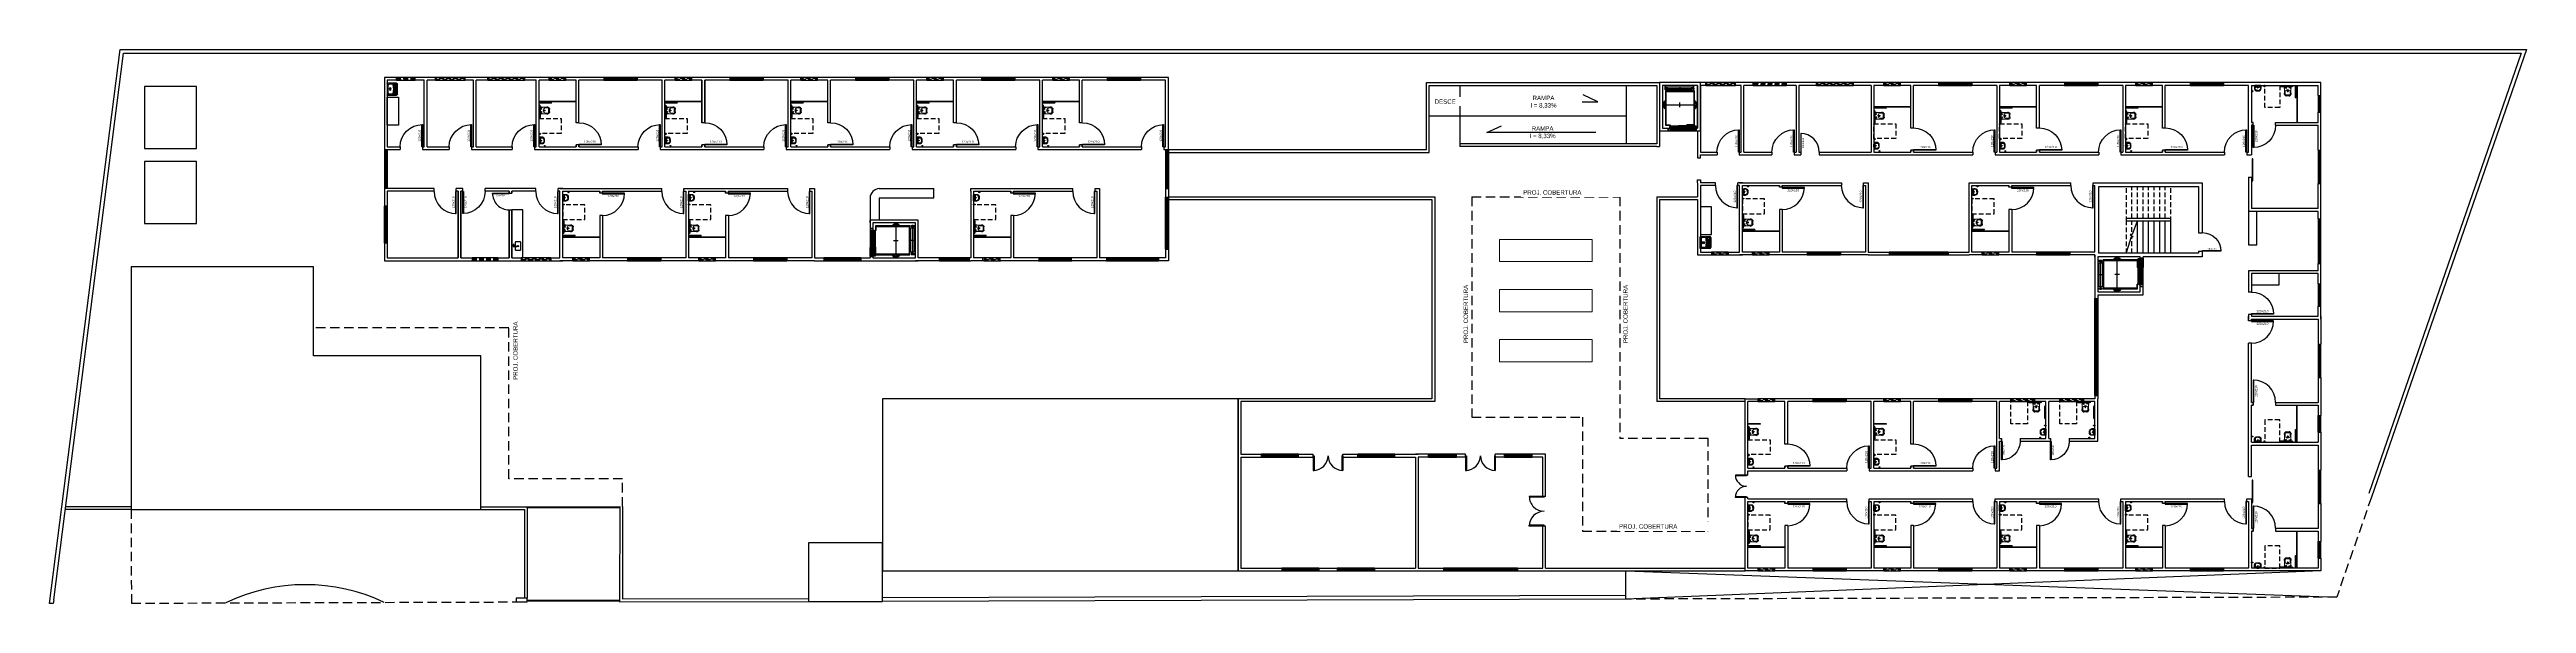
# Model space of a CAD drawing. Header units: centimetres. Extents: x 30244 to 591333, y -111940 to 104227.
# Drawn here: x 508716 to 522098, y 37407 to 40397 of the extents above; entities that cross this region are included whole.
import ezdxf
from ezdxf.enums import TextEntityAlignment as Align

# ---------------------------------------------------------------- set-up
doc = ezdxf.new("R2010")
doc.units = ezdxf.units.CM
doc.header["$LTSCALE"] = 4
for name, pattern in [('DASHED2', [9.525, 6.35, -3.175]), ('HIDDEN', [9.525, 6.35, -3.175]), ('HIDDENX2', [19.05, 12.7, -6.35]), ('LTYPE_4', [112.5, 56.25, -56.25]), ('LTYPE_6', [168.75, 112.5, -28.125, 0, -28.125])]:
    doc.linetypes.add(name, pattern=pattern)
for name, color, linetype in [('0.1', 1, 'Continuous'), ('0.2', 2, 'Continuous'), ('0.4', 4, 'Continuous'), ('0.6', 6, 'Continuous'), ('001-MOBILIA', 253, 'Continuous'), ('02-CONT', 2, 'Continuous'), ('03-CONT', 3, 'Continuous'), ('08', 8, 'Continuous'), ('C-TEXTO-02', 2, 'Continuous'), ('PDF1_PH - Metal', 253, 'Continuous'), ('PROJEÇÕES', 1, 'DASHED2'), ('VISTA3', 3, 'Continuous')]:
    doc.layers.add(name, color=color, linetype=linetype)
doc.layers.add('PDF1_PH - Alv Construir', color=6, linetype='Continuous', lineweight=40)
doc.styles.add('2mm 1-50', font='arial.ttf', dxfattribs={"height": 0.1})
doc.styles.add('Símbolos', font='ERASLGHT.TTF')

# ---------------------------------------------------------------- blocks, each defined once
blk = doc.blocks.new('1_00e')
blk.add_lwpolyline([(-28, -52), (-25, -52), (-25, 48), (-28, 48)], close=True)
at = {"color": 1}
blk.add_arc((-28, -52), 100, 0, 90, dxfattribs=at)
blk = doc.blocks.new('90d')
blk.add_lwpolyline([(-5, -84), (-5, 6), (-2, 6), (-2, -84)], close=True)
at = {"color": 1}
blk.add_arc((-2, -84), 90, 90, 180, dxfattribs=at)
blk = doc.blocks.new('Barra 3')
at = {"layer": 'PDF1_PH - Metal', "lineweight": 9}
for points in [[(19245, 25720), (19252, 25720), (19252, 25719), (19245, 25719)], [(19315, 25720), (19322, 25720), (19322, 25719), (19315, 25719)]]:
    blk.add_lwpolyline(points, close=True, dxfattribs=at)
for points in [[(19246, 25718), (19246, 25719)], [(19251, 25718), (19251, 25719)], [(19253, 25716), (19315, 25716)], [(19253, 25712), (19315, 25712)], [(19316, 25718), (19316, 25719)], [(19321, 25718), (19321, 25719)]]:
    blk.add_lwpolyline(points, dxfattribs=at)
for centre, radius, start, end in [((19253, 25719), 7.08, 188.6936, 267.1299), ((19253, 25718), 2.3, 183.7735, 266.2236), ((19314, 25718), 6.22, 270.0361, 357.9477), ((19314, 25718), 2.29, 284.5016, 358.1815)]:
    blk.add_arc(centre, radius, start, end, dxfattribs=at)
blk = doc.blocks.new('bacia sanit')
at = {"layer": 'PDF1_PH - Metal', "lineweight": 9}
for points in [[(16862, 24756), (16857, 24756)], [(16862, 24750), (16857, 24750)], [(16862, 24746), (16862, 24746), (16862, 24760), (16862, 24761)], [(16863, 24747), (16863, 24747), (16863, 24747), (16864, 24747), (16864, 24747), (16864, 24753), (16864, 24759), (16864, 24759), (16863, 24759), (16863, 24759)], [(16863, 24758), (16863, 24758), (16863, 24757), (16863, 24749), (16863, 24748), (16863, 24748)], [(16874, 24771), (16899, 24771)], [(16899, 24735), (16874, 24735)], [(16884, 24750), (16884, 24750), (16884, 24750), (16884, 24751), (16884, 24751), (16884, 24752), (16884, 24752), (16884, 24753), (16884, 24753), (16884, 24753), (16884, 24754), (16884, 24754), (16884, 24755), (16884, 24755), (16884, 24756), (16884, 24756), (16884, 24756)], [(16889, 24767), (16890, 24767), (16890, 24767), (16890, 24767), (16891, 24767), (16899, 24767), (16900, 24767), (16900, 24767), (16901, 24767), (16901, 24767), (16902, 24767)], [(16902, 24739), (16901, 24739), (16901, 24739), (16900, 24739), (16899, 24739), (16891, 24739), (16890, 24739), (16890, 24739), (16890, 24739), (16889, 24739)], [(16913, 24763), (16908, 24763)], [(16908, 24761), (16913, 24761), (16913, 24761)], [(16908, 24761), (16908, 24761), (16908, 24760), (16908, 24760), (16908, 24759), (16908, 24759), (16908, 24759), (16908, 24758), (16908, 24758), (16908, 24757), (16908, 24757), (16908, 24756)], [(16908, 24756), (16908, 24756), (16908, 24756), (16908, 24755), (16908, 24755), (16908, 24754), (16908, 24754), (16908, 24753), (16908, 24753), (16908, 24753), (16908, 24752), (16908, 24752), (16908, 24751), (16908, 24751), (16908, 24750)], [(16908, 24750), (16908, 24750), (16908, 24749), (16908, 24749), (16908, 24748), (16908, 24748), (16908, 24747), (16908, 24747), (16908, 24747), (16908, 24746), (16908, 24746), (16908, 24745), (16908, 24745)], [(16908, 24745), (16913, 24745), (16913, 24745)], [(16908, 24745), (16913, 24745), (16913, 24745)], [(16913, 24743), (16908, 24743)], [(16913, 24761), (16913, 24761), (16913, 24760), (16913, 24760), (16913, 24759), (16913, 24759), (16913, 24759), (16913, 24758), (16913, 24758), (16913, 24757), (16913, 24757), (16913, 24756), (16913, 24756), (16913, 24756), (16913, 24755), (16913, 24755), (16913, 24754), (16913, 24754), (16913, 24753), (16913, 24753), (16913, 24753), (16913, 24752), (16913, 24752), (16913, 24751), (16913, 24751), (16913, 24750), (16913, 24750), (16913, 24750), (16913, 24749), (16913, 24749), (16913, 24748), (16913, 24748), (16913, 24747), (16913, 24747), (16913, 24747), (16913, 24746), (16913, 24746), (16913, 24745), (16913, 24745)]]:
    blk.add_lwpolyline(points, dxfattribs=at)
at = {"layer": 'PDF1_PH - Metal', "lineweight": 211}
blk.add_lwpolyline([(16889, 24753), (16889, 24753), (16889, 24753)], dxfattribs=at)
for points in [[(16913, 24761, 0.086524), (16913, 24764, 0.264906), (16899, 24771)], [(16913, 24745, -0.086524), (16913, 24742, -0.264906), (16899, 24735)]]:
    blk.add_lwpolyline(points, format="xyb", dxfattribs=at)
at = {"layer": 'PDF1_PH - Metal', "lineweight": 9}
blk.add_circle((16871, 24761), 0.643, dxfattribs=at)
at = {"layer": 'PDF1_PH - Metal', "lineweight": 211}
blk.add_circle((16871, 24745), 0.643, dxfattribs=at)
for centre, radius, start, end in [((16865, 24760), 3.2, 88.1661, 164.6032), ((16865, 24746), 3.06, 177.2926, 274.2593), ((16891, 24757), 26.5, 161.0139, 177.0973), ((16892, 24750), 28, 184.427, 198.8013), ((16874, 24762), 8.95, 90.3217, 157.8056), ((16875, 24745), 10.5, 204.627, 261.8049), ((16885, 26015), 1260, 269.9347, 270.0653), ((16885, 23701), 1050, 89.9217, 90.0783), ((16887, 24753), 2.59, 275.8679, 84.1321)]:
    blk.add_arc(centre, radius, start, end, dxfattribs=at)
at = {"layer": 'PDF1_PH - Metal', "lineweight": 9}
for centre, radius, start, end in [((16863, 24758), 0.429, 90, 180), ((16863, 24748), 0.429, 180, 270), ((16894, 24753), 14.7, 110.9822, 249.0178), ((16902, 24760), 6.91, 11.172, 90.6439), ((16902, 24746), 6.91, 269.3561, 348.828)]:
    blk.add_arc(centre, radius, start, end, dxfattribs=at)
blk = doc.blocks.new('L.51_P')
at = {"layer": '08'}
for p, q in [((-250, 0), (-249, 0)), ((-249, 0), (249, 0)), ((250, 0), (249, 0)), ((-269, -260), (-269, -260)), ((-262, -36), (-262, -36)), ((-259, -9), (-259, -9)), ((-226, -95), (-224, -63)), ((-226, -95), (-225, -95)), ((-225, -95), (-224, -63)), ((-216, -329), (-216, -329)), ((-189, -140), (-140, -129)), ((-161, -28), (-161, -28)), ((0, -12), (0, -12)), ((189, -140), (140, -129)), ((161, -28), (161, -28)), ((216, -329), (216, -329)), ((226, -95), (224, -63)), ((225, -95), (224, -63)), ((226, -95), (225, -95)), ((259, -9), (259, -9)), ((262, -36), (262, -36)), ((269, -260), (269, -260))]:
    blk.add_line(p, q, dxfattribs=at)
at = {"layer": '08', "ltscale": 27.502596}
for centre in [(-100, -59), (100, -59)]:
    blk.add_circle(centre, 19, dxfattribs=at)
at = {"layer": '08'}
for centre, radius, start, end in [((10, -800), 688, 94.61605, 102.65503), ((0, -61), 19, 90, 270), ((0, -61), 19, 270, 90), ((-10, -800), 688, 77.34497, 85.38395)]:
    blk.add_arc(centre, radius, start, end, dxfattribs=at)
for centre, major_axis, ratio, start_param, end_param in [((-178, -187), (-49.3, 11.1), 0.9999713, 0.1335251, 0.2108724), ((-238, -179), (-7.5, 6.62), 0.9937452, 3.7330462, 3.8628593), ((-237, -179), (8.41, 5.42), 0.9885196, 5.5633013, 5.6999785), ((0, -187), (-22.7, 2), 0.9924994, 0.0726091, 0.2002752), ((0, -187), (-22.5, 0.5), 0.9916707, 5.2535481, 5.2995697), ((0, -187), (-22.5, 0.9), 0.9921692, 5.2553371, 5.2719597), ((0, -187), (22.5, 0.5), 0.9916707, 0.9836156, 1.0296372), ((0, -187), (22.5, 0.9), 0.9921692, 1.0112256, 1.0278483), ((0, -187), (22.7, 2), 0.9924994, 6.0829101, 6.2105762), ((178, -187), (49.3, 11.1), 0.9999713, 6.0723129, 6.1496602)]:
    blk.add_ellipse(centre, major_axis=major_axis, ratio=ratio, start_param=start_param, end_param=end_param, dxfattribs=at)
for points, degree, knots in [([(-259, -9), (-259, -8), (-259, -7), (-258, -5), (-258, -4), (-256, -3), (-255, -2), (-254, -1), (-253, 0), (-251, 0), (-250, 0), (-250, 0)], 3, [0, 0, 0, 0, 0.2792277, 0.2792277, 0.6097434, 0.6097434, 0.9337533, 0.9337533, 1.2524277, 1.2524277, 1.4486248, 1.4486248, 1.4486248, 1.4486248]), ([(250, 0), (251, 0), (252, 0), (254, -1), (255, -1), (256, -3), (257, -3), (258, -5), (259, -6), (259, -8), (259, -8), (259, -9)], 3, [0, 0, 0, 0, 0.3178136, 0.3178136, 0.6306226, 0.6306226, 0.9465388, 0.9465388, 1.2670488, 1.2670488, 1.448529, 1.448529, 1.448529, 1.448529]), ([(-262, -36), (-262, -36), (-262, -37), (-262, -37), (-263, -40), (-263, -43), (-263, -45), (-263, -47), (-263, -48), (-263, -50), (-264, -53), (-264, -56), (-264, -59), (-265, -70), (-265, -80), (-266, -91), (-266, -102), (-267, -112), (-267, -123), (-267, -125), (-267, -128), (-268, -131), (-268, -133), (-268, -136), (-268, -138), (-268, -152), (-269, -166), (-269, -179), (-269, -183), (-269, -188), (-269, -192), (-270, -196), (-270, -200), (-270, -204), (-270, -221), (-270, -239), (-269, -257), (-269, -258), (-269, -259), (-269, -260)], 3, [171.9865809, 171.9865809, 171.9865809, 171.9865809, 172.7474918, 172.7474918, 172.7474918, 184.8419534, 184.8419534, 184.8419534, 191.4740693, 191.4740693, 191.4740693, 204.4163297, 204.4163297, 204.4163297, 249.640497, 249.640497, 249.640497, 294.8646644, 294.8646644, 294.8646644, 305.9122775, 305.9122775, 305.9122775, 316.9598907, 316.9598907, 316.9598907, 374.3211337, 374.3211337, 374.3211337, 391.6897802, 391.6897802, 391.6897802, 408.1405898, 408.1405898, 408.1405898, 482.9296389, 482.9296389, 482.9296389, 486.8399649, 486.8399649, 486.8399649, 486.8399649]), ([(-269, -260), (-270, -239), (-270, -219), (-269, -173), (-268, -148), (-267, -104), (-266, -85), (-264, -60), (-264, -54), (-263, -46), (-263, -45), (-263, -42), (-263, -40), (-263, -38), (-262, -38), (-262, -37), (-262, -37), (-262, -36), (-262, -36), (-262, -36), (-262, -36), (-262, -36)], 3, [0, 0, 0, 0, 6.2075736, 6.2075736, 13.6571314, 13.6571314, 19.4589272, 19.4589272, 21.2492902, 21.2492902, 21.7261901, 21.7261901, 22.1641806, 22.1641806, 22.3930528, 22.3930528, 22.5500167, 22.5500167, 22.7065546, 22.7065546, 22.8002869, 22.8002869, 22.8002869, 22.8002869]), ([(-62, -461), (-92, -458), (-123, -454), (-171, -438), (-189, -430), (-214, -410), (-222, -401), (-236, -382), (-242, -373), (-251, -352), (-255, -341), (-260, -323), (-261, -316), (-263, -309)], 3, [0, 0, 0, 0, 9.188374, 9.188374, 15.0344105, 15.0344105, 18.7139729, 18.7139729, 21.9934109, 21.9934109, 25.5407664, 25.5407664, 27.6245342, 27.6245342, 27.6245342, 27.6245342]), ([(-228, -173), (-228, -172), (-228, -172), (-228, -172), (-228, -171), (-228, -170), (-228, -169), (-228, -167), (-228, -164), (-228, -163), (-228, -160), (-228, -158), (-228, -157), (-228, -154), (-228, -151), (-228, -150), (-228, -148), (-228, -146), (-228, -146), (-228, -143), (-228, -141), (-228, -139), (-228, -135), (-228, -131), (-228, -129), (-227, -125), (-227, -121), (-227, -119), (-227, -113), (-226, -108), (-226, -105), (-226, -101), (-226, -97), (-226, -97), (-226, -96), (-226, -96), (-226, -95), (-226, -95), (-226, -95)], 5, [546.2491883, 546.2491883, 546.2491883, 546.2491883, 546.2491883, 546.2491883, 546.7739127, 546.7739127, 546.7739127, 554.2876537, 554.2876537, 554.2876537, 563.8753114, 563.8753114, 563.8753114, 572.1696704, 572.1696704, 572.1696704, 583.4267604, 583.4267604, 583.4267604, 585.7261644, 585.7261644, 585.7261644, 600.3707662, 600.3707662, 600.3707662, 613.0693181, 613.0693181, 613.0693181, 629.1440404, 629.1440404, 629.1440404, 652.0587641, 652.0587641, 652.0587641, 654.9214647, 654.9214647, 654.9214647, 656.5484238, 656.5484238, 656.5484238, 656.5484238, 656.5484238, 656.5484238]), ([(-225, -95), (-226, -99), (-226, -103), (-226, -107), (-226, -111), (-227, -115), (-227, -119), (-227, -123), (-228, -127), (-228, -131), (-228, -134), (-228, -136), (-228, -139), (-228, -141), (-228, -142), (-228, -144)], 3, [161.3393449, 161.3393449, 161.3393449, 161.3393449, 177.7748404, 177.7748404, 177.7748404, 195.1190769, 195.1190769, 195.1190769, 212.3532287, 212.3532287, 212.3532287, 223.7728366, 223.7728366, 223.7728366, 230.4263933, 230.4263933, 230.4263933, 230.4263933]), ([(-228, -144), (-228, -145), (-228, -145), (-228, -146), (-228, -146), (-228, -146), (-228, -146), (-228, -148), (-228, -150), (-228, -152), (-228, -153), (-228, -154), (-228, -155), (-228, -157), (-228, -158), (-228, -160), (-228, -160), (-228, -160), (-228, -160)], 3, [0, 0, 0, 0, 2.396491, 2.396491, 2.396491, 3.1953986, 3.1953986, 3.1953986, 10.963495, 10.963495, 10.963495, 15.6098728, 15.6098728, 15.6098728, 22.2328933, 22.2328933, 22.2328933, 22.4708667, 22.4708667, 22.4708667, 22.4708667]), ([(-228, -173), (-228, -172), (-228, -172), (-228, -172), (-228, -170), (-228, -167), (-228, -165), (-228, -162), (-228, -160)], 5, [-26.0039098, -26.0039098, -26.0039098, -26.0039098, -26.0039098, -26.0039098, -25.7336946, -25.7336946, -25.7336946, -13.019576, -13.019576, -13.019576, -13.019576, -13.019576, -13.019576]), ([(-228, -181), (-228, -181), (-228, -180), (-228, -180), (-228, -178), (-228, -177), (-228, -176), (-228, -175), (-228, -175), (-228, -174), (-228, -174), (-228, -173), (-228, -173), (-228, -173), (-228, -173), (-228, -173), (-228, -173), (-228, -173)], 5, [532.0790539, 532.0790539, 532.0790539, 532.0790539, 532.0790539, 532.0790539, 536.5674876, 536.5674876, 536.5674876, 541.0603639, 541.0603639, 541.0603639, 543.3103979, 543.3103979, 543.3103979, 544.4354452, 544.4354452, 544.4354452, 544.8304556, 544.8304556, 544.8304556, 544.8304556, 544.8304556, 544.8304556]), ([(-227, -179), (-227, -179), (-227, -179), (-227, -179), (-227, -179), (-227, -179), (-228, -179), (-228, -179), (-228, -179), (-228, -179), (-228, -179), (-228, -179), (-228, -179), (-228, -179), (-228, -179), (-228, -179), (-228, -179), (-228, -179), (-228, -179), (-228, -179), (-228, -179), (-228, -179), (-228, -179), (-228, -179), (-228, -179), (-228, -179), (-228, -179), (-228, -179), (-228, -179), (-228, -179), (-228, -179), (-228, -179), (-228, -179), (-228, -179), (-228, -179), (-228, -179), (-228, -179), (-228, -179), (-228, -179), (-228, -179), (-228, -179), (-228, -179), (-228, -179), (-228, -179), (-228, -179), (-228, -179)], 3, [86.6062655, 86.6062655, 86.6062655, 86.6062655, 87.7286413, 87.7286413, 87.7286413, 90.455187, 90.455187, 90.455187, 92.3796282, 92.3796282, 92.3796282, 93.3418485, 93.3418485, 93.3418485, 93.8229597, 93.8229597, 93.8229597, 94.0635156, 94.0635156, 94.0635156, 94.3040719, 94.3040719, 94.3040719, 94.4488557, 94.4488557, 94.4488557, 94.7267542, 94.7267542, 94.7267542, 94.8659503, 94.8659503, 94.8659503, 95.0051464, 95.0051464, 95.0051464, 95.5215074, 95.5215074, 95.5215074, 95.7796879, 95.7796879, 95.7796879, 95.9760469, 95.9760469, 95.9760469, 96.0378671, 96.0378671, 96.0378671, 96.0378671]), ([(-228, -179), (-228, -179), (-228, -179), (-228, -180), (-228, -180), (-228, -180), (-228, -180), (-228, -180), (-228, -180), (-228, -181), (-228, -181), (-228, -181), (-228, -181), (-228, -181), (-228, -181), (-228, -181)], 3, [95.8673285, 95.8673285, 95.8673285, 95.8673285, 97.5886597, 97.5886597, 97.5886597, 102.9786192, 102.9786192, 102.9786192, 105.8449407, 105.8449407, 105.8449407, 108.5014146, 108.5014146, 108.5014146, 109.4277343, 109.4277343, 109.4277343, 109.4277343]), ([(-228, -182), (-228, -182), (-228, -182), (-228, -182), (-228, -182), (-228, -182), (-228, -181)], 3, [11.1704758, 11.1704758, 11.1704758, 11.1704758, 15.411887, 15.411887, 15.411887, 21.2045472, 21.2045472, 21.2045472, 21.2045472]), ([(-227, -181), (-228, -181), (-228, -181), (-228, -181), (-228, -181), (-228, -181), (-228, -181), (-228, -181), (-228, -181), (-228, -181), (-228, -181), (-228, -181), (-228, -181), (-228, -181), (-228, -181), (-228, -181), (-228, -181), (-228, -181), (-228, -181), (-228, -181), (-228, -181), (-228, -181), (-228, -181), (-228, -181), (-228, -181), (-228, -181), (-228, -181), (-228, -181)], 3, [86.6062655, 86.6062655, 86.6062655, 86.6062655, 91.112306, 91.112306, 91.112306, 94.3040719, 94.3040719, 94.3040719, 94.4488557, 94.4488557, 94.4488557, 94.7267542, 94.7267542, 94.7267542, 95.0051464, 95.0051464, 95.0051464, 95.5215074, 95.5215074, 95.5215074, 95.7796879, 95.7796879, 95.7796879, 95.9760469, 95.9760469, 95.9760469, 96.0378196, 96.0378196, 96.0378196, 96.0378196]), ([(-228, -181), (-228, -181), (-228, -181), (-228, -181), (-228, -181), (-228, -181), (-228, -181), (-228, -181), (-228, -181), (-228, -181), (-228, -181), (-228, -181), (-228, -181), (-228, -181), (-228, -181), (-228, -181), (-228, -181), (-228, -181), (-228, -181), (-228, -181), (-228, -182), (-228, -182), (-228, -182), (-228, -182), (-228, -182)], 3, [0.000033, 0.000033, 0.000033, 0.000033, 1.8984014, 1.8984014, 1.8984014, 2.3707611, 2.3707611, 2.3707611, 3.8232359, 3.8232359, 3.8232359, 5.7581489, 5.7581489, 5.7581489, 9.5922022, 9.5922022, 9.5922022, 9.856292, 9.856292, 9.856292, 15.2762438, 15.2762438, 15.2762438, 18.9937198, 18.9937198, 18.9937198, 18.9937198]), ([(-189, -140), (-196, -141), (-203, -144), (-208, -149), (-211, -151), (-213, -153), (-216, -156), (-216, -156), (-216, -156), (-216, -156), (-221, -163), (-225, -170), (-227, -178), (-227, -179), (-227, -179), (-227, -180)], 3, [18.5938609, 18.5938609, 18.5938609, 18.5938609, 48.6208191, 48.6208191, 48.6208191, 61.9879594, 61.9879594, 61.9879594, 63.5936009, 63.5936009, 63.5936009, 96.3181726, 96.3181726, 96.3181726, 99.127558, 99.127558, 99.127558, 99.127558]), ([(-227, -179), (-227, -180), (-227, -180), (-227, -180), (-227, -180), (-227, -180), (-227, -180), (-227, -180), (-227, -180), (-227, -180), (-227, -180), (-227, -180), (-227, -180), (-227, -180), (-227, -180), (-227, -180), (-227, -180), (-227, -180), (-227, -180), (-227, -180), (-227, -180), (-227, -180), (-227, -180), (-227, -180), (-227, -180)], 3, [0, 0, 0, 0, 0.14446453, 0.14446453, 0.14446453, 0.15384155, 0.15384155, 0.15384155, 0.23281006, 0.23281006, 0.23281006, 0.27205519, 0.27205519, 0.27205519, 0.29452897, 0.29452897, 0.29452897, 0.31952484, 0.31952484, 0.31952484, 0.34503333, 0.34503333, 0.34503333, 0.36424564, 0.36424564, 0.36424564, 0.36424564]), ([(-227, -181), (-227, -181), (-227, -181), (-227, -181), (-227, -181), (-227, -181), (-227, -181), (-227, -181), (-227, -180), (-227, -180), (-227, -180), (-227, -180), (-227, -180), (-227, -180), (-227, -180), (-227, -180), (-227, -180), (-227, -180), (-227, -180)], 3, [0, 0, 0, 0, 3.9481316, 3.9481316, 3.9481316, 6.9070981, 6.9070981, 6.9070981, 9.4856744, 9.4856744, 9.4856744, 10.6864919, 10.6864919, 10.6864919, 11.8873095, 11.8873095, 11.8873095, 12.7085646, 12.7085646, 12.7085646, 12.7085646]), ([(-224, -63), (-224, -58), (-222, -53), (-219, -48), (-217, -45), (-214, -42), (-210, -40), (-208, -38), (-204, -37), (-201, -36)], 3, [10.9132887, 10.9132887, 10.9132887, 10.9132887, 33.9603278, 33.9603278, 33.9603278, 50.289489, 50.289489, 50.289489, 65.056953, 65.056953, 65.056953, 65.056953]), ([(-201, -36), (-205, -37), (-210, -39), (-214, -42), (-219, -47), (-222, -55), (-223, -57), (-224, -60), (-224, -63)], 5, [7.912422, 7.912422, 7.912422, 7.912422, 7.912422, 7.912422, 31.9913462, 31.9913462, 31.9913462, 47.4531597, 47.4531597, 47.4531597, 47.4531597, 47.4531597, 47.4531597]), ([(-216, -329), (-215, -331), (-215, -332), (-214, -334), (-213, -338), (-211, -343), (-209, -347), (-206, -353), (-202, -359), (-198, -365), (-195, -370), (-191, -375), (-186, -379), (-180, -385), (-173, -390), (-165, -395), (-159, -398), (-153, -401), (-146, -404), (-141, -406), (-136, -407), (-130, -409)], 3, [544.2918769, 544.2918769, 544.2918769, 544.2918769, 550.8725335, 550.8725335, 550.8725335, 571.7800576, 571.7800576, 571.7800576, 601.0389206, 601.0389206, 601.0389206, 628.3922974, 628.3922974, 628.3922974, 666.1578424, 666.1578424, 666.1578424, 694.9130848, 694.9130848, 694.9130848, 718.4475914, 718.4475914, 718.4475914, 718.4475914]), ([(0, -12), (-60, -12), (-120, -19), (-180, -31), (-187, -33), (-194, -34), (-201, -36)], 3, [460.2532523, 460.2532523, 460.2532523, 460.2532523, 715.7620912, 715.7620912, 715.7620912, 745.806363, 745.806363, 745.806363, 745.806363]), ([(-201, -36), (-177, -30), (-152, -25), (-128, -21), (-94, -17), (-61, -14), (-52, -14), (-43, -13), (-34, -13)], 5, [234.918202, 234.918202, 234.918202, 234.918202, 234.918202, 234.918202, 410.5497479, 410.5497479, 410.5497479, 473.9148254, 473.9148254, 473.9148254, 473.9148254, 473.9148254, 473.9148254]), ([(-63, -420), (-71, -420), (-79, -419), (-87, -418), (-95, -416), (-103, -415), (-110, -414), (-117, -412), (-124, -411), (-130, -409)], 3, [54.852513, 54.852513, 54.852513, 54.852513, 88.4765225, 88.4765225, 88.4765225, 122.1681551, 122.1681551, 122.1681551, 151.1027913, 151.1027913, 151.1027913, 151.1027913]), ([(-50, -422), (-53, -421), (-55, -421), (-58, -421), (-61, -421), (-63, -420), (-63, -420), (-63, -420), (-63, -420)], 5, [11.1841173, 11.1841173, 11.1841173, 11.1841173, 11.1841173, 11.1841173, 30.0723913, 30.0723913, 30.0723913, 30.4571168, 30.4571168, 30.4571168, 30.4571168, 30.4571168, 30.4571168]), ([(0, -424), (-15, -424), (-31, -423), (-46, -422), (-47, -422), (-49, -422), (-50, -422)], 3, [0, 0, 0, 0, 65.3176808, 65.3176808, 65.3176808, 70.9585247, 70.9585247, 70.9585247, 70.9585247]), ([(-45, -114), (-41, -114), (-37, -114), (-32, -113), (-28, -113), (-24, -113), (-20, -113), (-13, -112), (-7, -112), (0, -112)], 3, [388.4547663, 388.4547663, 388.4547663, 388.4547663, 406.3849072, 406.3849072, 406.3849072, 424.4009475, 424.4009475, 424.4009475, 452.6965433, 452.6965433, 452.6965433, 452.6965433]), ([(-34, -13), (-30, -13), (-26, -13), (-22, -13), (-15, -12), (-8, -12), (-2, -12), (-1, -12), (-1, -12), (0, -12)], 3, [59.3477843, 59.3477843, 59.3477843, 59.3477843, 76.6174448, 76.6174448, 76.6174448, 106.1296524, 106.1296524, 106.1296524, 108.4187665, 108.4187665, 108.4187665, 108.4187665]), ([(-12, -168), (-12, -168), (-12, -168), (-12, -168), (-12, -168), (-12, -168), (-12, -168), (-15, -170), (-18, -173), (-20, -175), (-21, -179), (-22, -183), (-22, -184), (-22, -185), (-22, -186), (-22, -186), (-22, -186), (-22, -186), (-22, -186), (-22, -186), (-22, -187)], 5, [23.6773657, 23.6773657, 23.6773657, 23.6773657, 23.6773657, 23.6773657, 23.6977835, 23.6977835, 23.6977835, 25.1173949, 25.1173949, 25.1173949, 50.5943749, 50.5943749, 50.5943749, 58.0072173, 58.0072173, 58.0072173, 58.5367063, 58.5367063, 58.5367063, 59.0556142, 59.0556142, 59.0556142, 59.0556142, 59.0556142, 59.0556142]), ([(-22, -189), (-22, -190), (-22, -190), (-22, -190), (-22, -194), (-20, -199), (-17, -202), (-16, -203), (-15, -203), (-15, -204), (-13, -206), (-10, -207), (-8, -208), (-5, -209), (-3, -209), (0, -209)], 3, [27.2458569, 27.2458569, 27.2458569, 27.2458569, 27.5979915, 27.5979915, 27.5979915, 49.7687755, 49.7687755, 49.7687755, 54.290067, 54.290067, 54.290067, 66.9132945, 66.9132945, 66.9132945, 79.5279138, 79.5279138, 79.5279138, 79.5279138]), ([(34, -13), (30, -13), (26, -13), (22, -13), (15, -12), (8, -12), (2, -12), (1, -12), (1, -12), (0, -12)], 3, [59.3477843, 59.3477843, 59.3477843, 59.3477843, 76.6174448, 76.6174448, 76.6174448, 106.1296524, 106.1296524, 106.1296524, 108.4187165, 108.4187165, 108.4187165, 108.4187165]), ([(0, -12), (60, -12), (120, -19), (180, -31), (187, -33), (194, -34), (201, -36)], 3, [460.2532275, 460.2532275, 460.2532275, 460.2532275, 715.7620402, 715.7620402, 715.7620402, 745.806363, 745.806363, 745.806363, 745.806363]), ([(45, -114), (41, -114), (37, -114), (32, -113), (28, -113), (24, -113), (20, -113), (13, -112), (7, -112), (0, -112)], 3, [388.4547663, 388.4547663, 388.4547663, 388.4547663, 406.3849072, 406.3849072, 406.3849072, 424.4009475, 424.4009475, 424.4009475, 452.6965433, 452.6965433, 452.6965433, 452.6965433]), ([(22, -189), (22, -190), (22, -190), (22, -190), (22, -194), (20, -199), (17, -202), (16, -203), (15, -203), (15, -204), (13, -206), (10, -207), (8, -208), (5, -209), (3, -209), (0, -209)], 3, [27.2458569, 27.2458569, 27.2458569, 27.2458569, 27.5979915, 27.5979915, 27.5979915, 49.7687755, 49.7687755, 49.7687755, 54.290067, 54.290067, 54.290067, 66.9132945, 66.9132945, 66.9132945, 79.5285652, 79.5285652, 79.5285652, 79.5285652]), ([(0, -424), (15, -424), (31, -423), (46, -422), (47, -422), (49, -422), (50, -422)], 3, [0, 0, 0, 0, 65.3176808, 65.3176808, 65.3176808, 70.9585247, 70.9585247, 70.9585247, 70.9585247]), ([(12, -168), (12, -168), (12, -168), (12, -168), (12, -168), (12, -168), (12, -168), (15, -170), (18, -173), (20, -175), (21, -179), (22, -183), (22, -184), (22, -185), (22, -186), (22, -186), (22, -186), (22, -186), (22, -186), (22, -186), (22, -187)], 5, [23.6773657, 23.6773657, 23.6773657, 23.6773657, 23.6773657, 23.6773657, 23.6977835, 23.6977835, 23.6977835, 25.1173949, 25.1173949, 25.1173949, 50.5943749, 50.5943749, 50.5943749, 58.0072173, 58.0072173, 58.0072173, 58.5367063, 58.5367063, 58.5367063, 59.0556142, 59.0556142, 59.0556142, 59.0556142, 59.0556142, 59.0556142]), ([(201, -36), (177, -30), (152, -25), (128, -21), (94, -17), (61, -14), (52, -14), (43, -13), (34, -13)], 5, [234.918202, 234.918202, 234.918202, 234.918202, 234.918202, 234.918202, 410.5497479, 410.5497479, 410.5497479, 473.9148254, 473.9148254, 473.9148254, 473.9148254, 473.9148254, 473.9148254]), ([(50, -422), (53, -421), (55, -421), (58, -421), (61, -421), (63, -420), (63, -420), (63, -420), (63, -420)], 5, [11.1841173, 11.1841173, 11.1841173, 11.1841173, 11.1841173, 11.1841173, 30.0723913, 30.0723913, 30.0723913, 30.4571168, 30.4571168, 30.4571168, 30.4571168, 30.4571168, 30.4571168]), ([(263, -309), (259, -326), (255, -343), (242, -373), (234, -386), (217, -407), (208, -415), (190, -428), (180, -433), (159, -442), (148, -446), (123, -453), (109, -455), (84, -459), (73, -460), (62, -461)], 3, [0, 0, 0, 0, 5.2168786, 5.2168786, 9.7021984, 9.7021984, 13.2381292, 13.2381292, 16.5186499, 16.5186499, 20.0815076, 20.0815076, 24.3551613, 24.3551613, 27.647025, 27.647025, 27.647025, 27.647025]), ([(63, -420), (71, -420), (79, -419), (87, -418), (95, -416), (103, -415), (110, -414), (117, -412), (124, -411), (130, -409)], 3, [54.852513, 54.852513, 54.852513, 54.852513, 88.4765225, 88.4765225, 88.4765225, 122.1681551, 122.1681551, 122.1681551, 151.1027913, 151.1027913, 151.1027913, 151.1027913]), ([(216, -329), (215, -331), (215, -332), (214, -334), (213, -338), (211, -343), (209, -347), (206, -353), (202, -359), (198, -365), (195, -370), (191, -375), (186, -379), (180, -385), (173, -390), (165, -395), (159, -398), (153, -401), (146, -404), (141, -406), (136, -407), (130, -409)], 3, [544.2918769, 544.2918769, 544.2918769, 544.2918769, 550.8725335, 550.8725335, 550.8725335, 571.7800576, 571.7800576, 571.7800576, 601.0389206, 601.0389206, 601.0389206, 628.3922974, 628.3922974, 628.3922974, 666.1578424, 666.1578424, 666.1578424, 694.9130848, 694.9130848, 694.9130848, 718.4475914, 718.4475914, 718.4475914, 718.4475914]), ([(189, -140), (196, -141), (203, -144), (208, -149), (211, -151), (213, -153), (216, -156), (216, -156), (216, -156), (216, -156), (221, -163), (225, -170), (227, -178), (227, -179), (227, -179), (227, -180)], 3, [18.5938609, 18.5938609, 18.5938609, 18.5938609, 48.6208191, 48.6208191, 48.6208191, 61.9879594, 61.9879594, 61.9879594, 63.5936009, 63.5936009, 63.5936009, 96.3181726, 96.3181726, 96.3181726, 99.127558, 99.127558, 99.127558, 99.127558]), ([(224, -63), (224, -58), (222, -53), (219, -48), (217, -45), (214, -42), (210, -40), (208, -38), (204, -37), (201, -36)], 3, [10.9132887, 10.9132887, 10.9132887, 10.9132887, 33.9603278, 33.9603278, 33.9603278, 50.289489, 50.289489, 50.289489, 65.056953, 65.056953, 65.056953, 65.056953]), ([(201, -36), (206, -37), (211, -40), (215, -44), (217, -46), (218, -47), (219, -49), (222, -53), (224, -58), (224, -63)], 3, [7.9124236, 7.9124236, 7.9124236, 7.9124236, 25.1783692, 25.1783692, 25.1783692, 31.9913484, 31.9913484, 31.9913484, 47.4531597, 47.4531597, 47.4531597, 47.4531597]), ([(225, -95), (226, -99), (226, -103), (226, -107), (226, -111), (227, -115), (227, -119), (227, -123), (228, -127), (228, -131), (228, -134), (228, -136), (228, -139), (228, -141), (228, -142), (228, -144)], 3, [161.3393449, 161.3393449, 161.3393449, 161.3393449, 177.7748404, 177.7748404, 177.7748404, 195.1190769, 195.1190769, 195.1190769, 212.3532287, 212.3532287, 212.3532287, 223.7728366, 223.7728366, 223.7728366, 230.4263933, 230.4263933, 230.4263933, 230.4263933]), ([(225, -291), (227, -274), (229, -256), (229, -223), (229, -207), (229, -191)], 3, [0.0000017, 0.0000017, 0.0000017, 0.0000017, 5.2121456, 5.2121456, 10.0155358, 10.0155358, 10.0155358, 10.0155358]), ([(228, -173), (228, -172), (228, -172), (228, -172), (228, -171), (228, -170), (228, -169), (228, -167), (228, -164), (228, -163), (228, -160), (228, -158), (228, -157), (228, -154), (228, -151), (228, -150), (228, -148), (228, -146), (228, -146), (228, -143), (228, -141), (228, -139), (228, -135), (228, -131), (228, -129), (227, -125), (227, -121), (227, -119), (227, -113), (226, -108), (226, -105), (226, -101), (226, -97), (226, -97), (226, -96), (226, -96), (226, -95), (226, -95), (226, -95)], 5, [546.2491883, 546.2491883, 546.2491883, 546.2491883, 546.2491883, 546.2491883, 546.7739127, 546.7739127, 546.7739127, 554.2876537, 554.2876537, 554.2876537, 563.8753114, 563.8753114, 563.8753114, 572.1696704, 572.1696704, 572.1696704, 583.4267604, 583.4267604, 583.4267604, 585.7261644, 585.7261644, 585.7261644, 600.3707662, 600.3707662, 600.3707662, 613.0693181, 613.0693181, 613.0693181, 629.1440404, 629.1440404, 629.1440404, 652.0587641, 652.0587641, 652.0587641, 654.9214647, 654.9214647, 654.9214647, 656.5484238, 656.5484238, 656.5484238, 656.5484238, 656.5484238, 656.5484238]), ([(227, -181), (227, -181), (227, -181), (227, -181), (227, -181), (227, -181), (227, -181), (227, -181), (227, -180), (227, -180), (227, -180), (227, -180), (227, -180), (227, -180), (227, -180), (227, -180), (227, -180), (227, -180), (227, -180)], 3, [0, 0, 0, 0, 3.9481316, 3.9481316, 3.9481316, 6.9070981, 6.9070981, 6.9070981, 9.4856744, 9.4856744, 9.4856744, 10.6864919, 10.6864919, 10.6864919, 11.8873095, 11.8873095, 11.8873095, 12.7085646, 12.7085646, 12.7085646, 12.7085646]), ([(227, -181), (228, -181), (228, -181), (228, -181), (228, -181), (228, -181), (228, -181), (228, -181), (228, -181), (228, -181), (228, -181), (228, -181), (228, -181), (228, -181), (228, -181), (228, -181), (228, -181), (228, -181), (228, -181), (228, -181), (228, -181), (228, -181), (228, -181), (228, -181), (228, -181), (228, -181), (228, -181), (228, -181)], 3, [86.6062655, 86.6062655, 86.6062655, 86.6062655, 91.112306, 91.112306, 91.112306, 94.3040719, 94.3040719, 94.3040719, 94.4488557, 94.4488557, 94.4488557, 94.7267542, 94.7267542, 94.7267542, 95.0051464, 95.0051464, 95.0051464, 95.5215074, 95.5215074, 95.5215074, 95.7796879, 95.7796879, 95.7796879, 95.9760469, 95.9760469, 95.9760469, 96.0378196, 96.0378196, 96.0378196, 96.0378196]), ([(228, -144), (228, -145), (228, -145), (228, -146), (228, -146), (228, -146), (228, -146), (228, -148), (228, -150), (228, -152), (228, -153), (228, -154), (228, -155), (228, -157), (228, -158), (228, -160), (228, -160), (228, -160), (228, -160)], 3, [0, 0, 0, 0, 2.396491, 2.396491, 2.396491, 3.1953986, 3.1953986, 3.1953986, 10.963495, 10.963495, 10.963495, 15.6098728, 15.6098728, 15.6098728, 22.2328933, 22.2328933, 22.2328933, 22.4708667, 22.4708667, 22.4708667, 22.4708667]), ([(228, -173), (228, -172), (228, -172), (228, -172), (228, -170), (228, -167), (228, -165), (228, -162), (228, -160)], 5, [-26.0039098, -26.0039098, -26.0039098, -26.0039098, -26.0039098, -26.0039098, -25.7336946, -25.7336946, -25.7336946, -13.019576, -13.019576, -13.019576, -13.019576, -13.019576, -13.019576]), ([(228, -181), (228, -181), (228, -180), (228, -180), (228, -178), (228, -177), (228, -176), (228, -175), (228, -175), (228, -174), (228, -174), (228, -173), (228, -173), (228, -173), (228, -173), (228, -173), (228, -173), (228, -173)], 5, [532.0790539, 532.0790539, 532.0790539, 532.0790539, 532.0790539, 532.0790539, 536.5674876, 536.5674876, 536.5674876, 541.0603639, 541.0603639, 541.0603639, 543.3103979, 543.3103979, 543.3103979, 544.4354452, 544.4354452, 544.4354452, 544.8304556, 544.8304556, 544.8304556, 544.8304556, 544.8304556, 544.8304556]), ([(228, -182), (228, -182), (228, -182), (228, -182), (228, -182), (228, -182), (228, -181)], 3, [11.1704758, 11.1704758, 11.1704758, 11.1704758, 15.411887, 15.411887, 15.411887, 21.2045472, 21.2045472, 21.2045472, 21.2045472]), ([(228, -181), (228, -181), (228, -181), (228, -181), (228, -181), (228, -181), (228, -181), (228, -181), (228, -181), (228, -181), (228, -181), (228, -181), (228, -181), (228, -181), (228, -181), (228, -181), (228, -181), (228, -181), (228, -181), (228, -181), (228, -182), (228, -182), (228, -182), (228, -182), (228, -182)], 3, [0.000033, 0.000033, 0.000033, 0.000033, 1.8984014, 1.8984014, 1.8984014, 2.3707611, 2.3707611, 2.3707611, 3.8232359, 3.8232359, 3.8232359, 5.7581489, 5.7581489, 5.7581489, 9.5922022, 9.5922022, 9.5922022, 9.856292, 9.856292, 9.856292, 15.2762438, 15.2762438, 15.2762438, 18.9937198, 18.9937198, 18.9937198, 18.9937198]), ([(262, -36), (262, -36), (262, -37), (262, -37), (263, -40), (263, -43), (263, -45), (263, -47), (263, -48), (263, -50), (264, -53), (264, -56), (264, -59), (265, -70), (265, -80), (266, -91), (266, -102), (267, -112), (267, -123), (267, -125), (267, -128), (268, -131), (268, -133), (268, -136), (268, -138), (268, -152), (269, -166), (269, -179), (269, -183), (269, -188), (269, -192), (270, -196), (270, -200), (270, -204), (270, -221), (270, -239), (269, -257), (269, -258), (269, -259), (269, -260)], 3, [171.9865809, 171.9865809, 171.9865809, 171.9865809, 172.7474918, 172.7474918, 172.7474918, 184.8419534, 184.8419534, 184.8419534, 191.4740693, 191.4740693, 191.4740693, 204.4163297, 204.4163297, 204.4163297, 249.640497, 249.640497, 249.640497, 294.8646644, 294.8646644, 294.8646644, 305.9122775, 305.9122775, 305.9122775, 316.9598907, 316.9598907, 316.9598907, 374.3211337, 374.3211337, 374.3211337, 391.6897802, 391.6897802, 391.6897802, 408.1405898, 408.1405898, 408.1405898, 482.9296389, 482.9296389, 482.9296389, 486.8399649, 486.8399649, 486.8399649, 486.8399649]), ([(262, -36), (262, -36), (262, -36), (262, -36), (262, -36), (262, -37), (262, -37), (262, -37), (262, -37), (262, -38), (263, -39), (263, -40), (263, -40), (263, -42), (263, -43), (263, -47), (263, -49), (264, -58), (265, -65), (266, -86), (266, -101), (268, -141), (269, -168), (270, -216), (270, -238), (269, -260)], 3, [0.2128707, 0.2128707, 0.2128707, 0.2128707, 0.3077153, 0.3077153, 0.417994, 0.417994, 0.5183657, 0.5183657, 0.6823181, 0.6823181, 0.8446844, 0.8446844, 1.0636288, 1.0636288, 1.4139766, 1.4139766, 2.124866, 2.124866, 4.1090128, 4.1090128, 8.5039514, 8.5039514, 16.3901889, 16.3901889, 23.0154962, 23.0154962, 23.0154962, 23.0154962])]:
    blk.add_open_spline(points, degree=degree, knots=knots, dxfattribs=at)
for points, degree in [([(-263, -309), (-266, -293), (-268, -276), (-269, -260)], 3), ([(-262, -36), (-262, -28), (-261, -20), (-260, -11)], 3), ([(-260, -11), (-260, -10), (-259, -10), (-259, -9)], 3), ([(-229, -191), (-229, -224), (-230, -258), (-225, -291)], 3), ([(-229, -186), (-229, -187), (-229, -188), (-229, -189), (-229, -190), (-229, -191)], 5), ([(-225, -291), (-223, -304), (-220, -317), (-216, -329)], 3), ([(-224, -63), (-224, -63), (-224, -63), (-224, -63), (-224, -63), (-224, -63)], 5), ([(-201, -36), (-201, -36), (-201, -36), (-201, -36)], 3), ([(0, -464), (-21, -464), (-41, -463), (-62, -461)], 3), ([(0, -164), (-4, -164), (-8, -165), (-11, -167)], 3), ([(0, -164), (4, -164), (8, -165), (11, -167)], 3), ([(62, -461), (41, -463), (21, -464), (0, -464)], 3), ([(201, -36), (201, -36), (201, -36), (201, -36)], 3), ([(216, -329), (220, -317), (223, -304), (225, -291)], 3), ([(224, -63), (224, -63), (224, -63), (224, -63), (224, -63), (224, -63)], 5), ([(229, -186), (229, -187), (229, -188), (229, -189), (229, -190), (229, -191)], 5), ([(259, -9), (259, -10), (260, -10), (260, -11)], 3), ([(260, -11), (261, -20), (262, -28), (262, -36)], 3), ([(269, -260), (268, -276), (266, -293), (263, -309)], 3)]:
    blk.add_open_spline(points, degree=degree, dxfattribs=at)
blk = doc.blocks.new('Tanque05')
for p, q in [((243, 89), (243, 129)), ((244, 130), (295, 130)), ((247, 107), (248, 121)), ((286, 126), (253, 126)), ((288, 127), (292, 127)), ((292, 107), (291, 121)), ((293, 121), (293, 126)), ((296, 129), (296, 89)), ((246, 91), (247, 107)), ((291, 84), (248, 84)), ((249, 88), (289, 88)), ((250, 101), (288, 101)), ((250, 99), (289, 99)), ((250, 96), (281, 96)), ((250, 93), (281, 93)), ((250, 91), (281, 91)), ((284, 95), (284, 88)), ((285, 96), (292, 96)), ((292, 91), (292, 107))]:
    blk.add_line(p, q)
for radius in [5, 2.5]:
    blk.add_circle((269, 117), radius)
for centre, radius, start, end in [((244, 129), 1, 90, 180), ((253, 121), 5, 90, 177.7757), ((286, 121), 5, 53.6197, 90), ((288, 127), 0.5, 90, 254.832), ((286, 121), 6, 53.6197, 74.832), ((290, 125), 0.5, 233.6197, 53.6197), ((291, 123), 0.5, 25.1435, 205.1435), ((286, 121), 5, 2.2243, 25.1435), ((292, 126), 1, 0, 90), ((286, 121), 6, 5.5996, 25.1435), ((293, 121), 0.5, 185.5996, 0), ((295, 129), 1, 0, 90), ((248, 89), 5, 180, 270), ((249, 91), 3, 177.7757, 270), ((250, 107), 2.5, 177.7757, 260.8257), ((269, 230), 127, 260.8257, 279.1743), ((250, 102), 1, 177.7757, 270), ((250, 100), 1, 177.7757, 270), ((250, 97), 1, 177.7757, 270), ((250, 94), 1, 177.7757, 270), ((250, 92), 1, 177.7757, 270), ((281, 97), 1, 270, 2.2243), ((281, 94), 1, 270, 2.2243), ((281, 92), 1, 270, 2.2243), ((285, 95), 1, 90, 180), ((288, 102), 1, 270, 2.2243), ((289, 100), 1, 270, 2.2243), ((289, 91), 3, 270, 2.2243), ((289, 107), 2.5, 279.1743, 2.2243), ((291, 89), 5, 270, 0)]:
    blk.add_arc(centre, radius, start, end)
blk = doc.blocks.new('BOJO')
at = {"layer": '001-MOBILIA'}
for p, q in [((1061.86, 1872.8), (1061.86, 1872.84)), ((1061.88, 1872.87), (1061.88, 1872.87)), ((1061.88, 1872.84), (1061.88, 1872.84)), ((1061.88, 1872.81), (1062.05, 1872.81)), ((1061.88, 1872.79), (1062.05, 1872.79)), ((1061.89, 1872.88), (1061.93, 1872.88)), ((1061.89, 1872.83), (1061.93, 1872.83)), ((1061.89, 1872.81), (1061.89, 1872.83)), ((1061.97, 1873), (1061.97, 1872.81)), ((1061.97, 1872.79), (1061.97, 1872.61)), ((1062.23, 1873.04), (1062.01, 1873.04)), ((1062.23, 1872.57), (1062.01, 1872.57)), ((1062.27, 1872.61), (1062.27, 1873))]:
    blk.add_line(p, q, dxfattribs=at)
blk.add_circle((1062.12, 1872.8), 0.03, dxfattribs=at)
for centre, radius, start, end in [((1061.88, 1872.86), 0.035, 45.5847, 244.6231), ((1061.88, 1872.86), 0.0175, 90, 204.62), ((1061.88, 1872.86), 0.0175, 211.0027, 270), ((1061.85, 1872.84), 0.01, 0, 24.62), ((1061.88, 1872.8), 0.015, 41.8103, 318.1897), ((1061.88, 1872.8), 0.01, 90.0002, 270.0002), ((1061.9, 1872.86), 0.0195, 120.3612, 144.7356), ((1061.9, 1872.86), 0.0262, 144.7356, 163.6751), ((1061.91, 1872.86), 0.0352, 163.6751, 180), ((1061.91, 1872.86), 0.0352, 180, 196.3249), ((1061.9, 1872.85), 0.0262, 196.3249, 215.2644), ((1061.9, 1872.85), 0.0195, 215.2644, 239.6388), ((1061.89, 1872.87), 0.0127, 90, 120.3612), ((1061.88, 1872.86), 0.035, 295.3769, 314.4153), ((1061.89, 1872.84), 0.0127, 239.6388, 270), ((1061.95, 1872.86), 0.0352, 163.6751, 180), ((1061.95, 1872.86), 0.0352, 180, 196.3249), ((1061.94, 1872.86), 0.0195, 120.3612, 144.7356), ((1061.94, 1872.86), 0.0262, 144.7356, 163.6751), ((1061.94, 1872.85), 0.0262, 196.3249, 215.2644), ((1061.94, 1872.85), 0.0195, 215.2644, 239.6388), ((1061.93, 1872.87), 0.0127, 59.6388, 90), ((1061.93, 1872.87), 0.0127, 90, 120.3612), ((1061.95, 1872.86), 0.0106, 163.6751, 180), ((1061.95, 1872.86), 0.0106, 180, 196.3249), ((1061.93, 1872.84), 0.0127, 270, 300.3612), ((1061.93, 1872.84), 0.0127, 239.6388, 270), ((1061.93, 1872.86), 0.0195, 35.2644, 59.6388), ((1061.94, 1872.86), 0.00381, 90, 120.3612), ((1061.94, 1872.86), 0.00586, 120.3612, 144.7356), ((1061.94, 1872.86), 0.00787, 144.7356, 163.6751), ((1061.93, 1872.86), 0.0106, 343.6751, 0), ((1061.93, 1872.86), 0.0106, 0, 16.3249), ((1061.94, 1872.86), 0.00787, 16.3249, 35.2644), ((1061.94, 1872.86), 0.00586, 35.2644, 59.6388), ((1061.94, 1872.86), 0.00381, 59.6388, 90), ((1061.94, 1872.85), 0.00787, 196.3249, 215.2644), ((1061.94, 1872.85), 0.00586, 215.2644, 239.6388), ((1061.94, 1872.85), 0.00381, 239.6388, 270), ((1061.94, 1872.85), 0.00381, 270, 300.3612), ((1061.94, 1872.85), 0.00586, 300.3612, 324.7356), ((1061.94, 1872.85), 0.00787, 324.7356, 343.6751), ((1061.93, 1872.85), 0.0195, 300.3612, 324.7356), ((1061.92, 1872.86), 0.0352, 0, 16.3249), ((1061.92, 1872.86), 0.0262, 16.3249, 35.2644), ((1061.92, 1872.86), 0.0352, 343.6751, 0), ((1061.92, 1872.85), 0.0262, 324.7356, 343.6751), ((1062.01, 1873), 0.04, 90, 180), ((1062.01, 1872.61), 0.04, 180, 270), ((1062.05, 1872.8), 0.0125, 233.1301, 126.8699), ((1062.05, 1872.8), 0.01, 270.0001, 90.0001), ((1062.23, 1873), 0.04, 0, 90), ((1062.23, 1872.61), 0.04, 270, 0)]:
    blk.add_arc(centre, radius, start, end, dxfattribs=at)
blk = doc.blocks.new('1_00')
for p, q in [((-129.2, 59.1), (-129.2, 109.1)), ((-129.2, 109.1), (-126.2, 109.1)), ((-126.2, 59.1), (-126.2, 109.1)), ((-29.2, 109.1), (-32.2, 109.1)), ((-32.2, 59.1), (-32.2, 109.1)), ((-29.2, 59.1), (-29.2, 109.1)), ((-129.2, 59.1), (-126.2, 59.1)), ((-29.2, 59.1), (-32.2, 59.1))]:
    blk.add_line(p, q)
at = {"color": 1}
for centre, start, end in [((-129.2, 59.1), 0, 90), ((-29.2, 59.1), 90, 180)]:
    blk.add_arc(centre, 50, start, end, dxfattribs=at)

msp = doc.modelspace()

# ---------------------------------------------------------------- linework, layer by layer
at = {"layer": '0.1', "linetype": 'DASHED2'}
for p, q in [((510690.664, 40240.752), (510590.664, 40240.752)), ((510590.664, 40237.752), (510690.664, 40237.752)), ((510960.664, 40240.752), (510800.664, 40240.752)), ((510800.664, 40237.752), (510960.664, 40237.752)), ((511283.164, 40240.752), (511083.164, 40240.752)), ((511083.164, 40237.752), (511283.164, 40237.752)), ((511505.664, 40240.752), (511415.664, 40240.752)), ((511415.664, 40237.752), (511505.664, 40237.752)), ((512185.664, 40240.752), (512095.664, 40240.752)), ((512095.664, 40237.752), (512185.664, 40237.752)), ((512865.664, 40240.752), (512775.664, 40240.752)), ((512775.664, 40237.752), (512865.664, 40237.752)), ((513545.664, 40240.752), (513455.664, 40240.752)), ((513455.664, 40237.752), (513545.664, 40237.752)), ((514225.664, 40240.752), (514135.664, 40240.752)), ((514135.664, 40237.752), (514225.664, 40237.752)), ((517824.897, 40212.288), (517664.897, 40212.288)), ((517664.897, 40209.288), (517824.897, 40209.288)), ((518100.897, 40212.288), (517920.897, 40212.288)), ((517920.897, 40209.288), (518100.897, 40209.288)), ((518461.897, 40212.288), (518261.897, 40212.288)), ((518261.897, 40209.288), (518461.897, 40209.288)), ((518716.897, 40212.288), (518626.897, 40212.288)), ((518626.897, 40209.288), (518716.897, 40209.288)), ((519396.897, 40212.288), (519306.897, 40212.288)), ((519306.897, 40209.288), (519396.897, 40209.288)), ((520076.897, 40212.288), (519986.897, 40212.288)), ((519986.897, 40209.288), (520076.897, 40209.288)), ((520977.897, 40148.288), (520977.897, 40058.288)), ((520980.897, 40058.288), (520980.897, 40148.288)), ((520977.897, 39482.788), (520977.897, 39242.788)), ((520980.897, 39242.788), (520980.897, 39482.788)), ((511138.664, 39265.832), (510998.664, 39265.832)), ((510998.664, 39262.832), (511138.664, 39262.832)), ((511423.664, 39265.832), (511263.664, 39265.832)), ((511263.664, 39262.832), (511423.664, 39262.832)), ((511633.664, 39265.832), (511543.664, 39265.832)), ((511543.664, 39262.832), (511633.664, 39262.832)), ((512313.664, 39265.832), (512223.664, 39265.832)), ((512223.664, 39262.832), (512313.664, 39262.832)), ((513853.664, 39265.832), (513763.664, 39265.832)), ((513763.664, 39262.832), (513853.664, 39262.832)), ((517785.897, 39297.288), (517695.897, 39297.288)), ((517695.897, 39294.288), (517785.897, 39294.288)), ((518006.897, 39297.288), (517916.897, 39297.288)), ((517916.897, 39294.288), (518006.897, 39294.288)), ((519246.897, 39297.288), (519156.897, 39297.288)), ((519156.897, 39294.288), (519246.897, 39294.288)), ((520977.897, 39132.288), (520977.897, 39012.288)), ((520980.897, 39012.288), (520980.897, 39132.288)), ((518036.897, 38506.288), (517946.897, 38506.288)), ((517946.897, 38503.288), (518036.897, 38503.288)), ((518716.897, 38506.288), (518626.897, 38506.288)), ((518626.897, 38503.288), (518716.897, 38503.288)), ((519441.897, 38506.288), (519311.897, 38506.288)), ((519311.897, 38503.288), (519441.897, 38503.288)), ((519706.897, 38506.288), (519576.897, 38506.288)), ((519576.897, 38503.288), (519706.897, 38503.288)), ((520977.897, 38422.288), (520977.897, 38332.288)), ((520980.897, 38332.288), (520980.897, 38422.288)), ((520977.897, 37742.288), (520977.897, 37652.288)), ((520980.897, 37652.288), (520980.897, 37742.288)), ((518036.897, 37591.288), (517946.897, 37591.288)), ((517946.897, 37588.288), (518036.897, 37588.288)), ((518716.897, 37591.288), (518626.897, 37591.288)), ((518626.897, 37588.288), (518716.897, 37588.288)), ((519396.897, 37591.288), (519306.897, 37591.288)), ((519306.897, 37588.288), (519396.897, 37588.288)), ((520076.897, 37591.288), (519986.897, 37591.288)), ((519986.897, 37588.288), (520076.897, 37588.288))]:
    msp.add_line(p, q, dxfattribs=at)
at = {"layer": '0.1'}
for p, q in [((516334.897, 40203.288), (516334.897, 39888.291)), ((517234.897, 40203.288), (517234.897, 39888.291)), ((520856.897, 40203.288), (520856.897, 40003.288)), ((520858.897, 40203.288), (520858.897, 40003.288)), ((511360.664, 40118.752), (511560.664, 40118.752)), ((511360.664, 40116.752), (511560.664, 40116.752)), ((512040.664, 40118.752), (512240.664, 40118.752)), ((512040.664, 40116.752), (512240.664, 40116.752)), ((512720.664, 40118.752), (512920.664, 40118.752)), ((512720.664, 40116.752), (512920.664, 40116.752)), ((513400.664, 40118.752), (513600.664, 40118.752)), ((513400.664, 40116.752), (513600.664, 40116.752)), ((514080.664, 40118.752), (514280.664, 40118.752)), ((514080.664, 40116.752), (514280.664, 40116.752)), ((516169.897, 40038.291), (517234.897, 40038.291)), ((518571.897, 40090.288), (518771.897, 40090.288)), ((518571.897, 40088.288), (518771.897, 40088.288)), ((519251.897, 40090.288), (519451.897, 40090.288)), ((519251.897, 40088.288), (519451.897, 40088.288)), ((519931.897, 40090.288), (520131.897, 40090.288)), ((519931.897, 40088.288), (520131.897, 40088.288)), ((517460.397, 39958.288), (517612.397, 39958.288)), ((514745.664, 39856.752), (514745.664, 39646.832)), ((514760.664, 39856.752), (514760.664, 39646.832)), ((520176.897, 39485.788), (519936.897, 39485.788)), ((511488.664, 39386.832), (511688.664, 39386.832)), ((511488.664, 39384.832), (511688.664, 39384.832)), ((512168.664, 39386.832), (512368.664, 39386.832)), ((512168.664, 39384.832), (512368.664, 39384.832)), ((513148.664, 39431.332), (513148.664, 39279.332)), ((513708.664, 39386.832), (513908.664, 39386.832)), ((513708.664, 39384.832), (513908.664, 39384.832)), ((517861.897, 39418.288), (518061.897, 39418.288)), ((517861.897, 39416.288), (518061.897, 39416.288)), ((519101.897, 39418.288), (519301.897, 39418.288)), ((519101.897, 39416.288), (519301.897, 39416.288)), ((520176.897, 39470.788), (519936.897, 39470.788)), ((520026.897, 39118.788), (520026.897, 39270.788)), ((520856.897, 38277.288), (520856.897, 38477.288)), ((520858.897, 38277.288), (520858.897, 38477.288)), ((520856.897, 37597.288), (520856.897, 37797.288)), ((520858.897, 37597.288), (520858.897, 37797.288)), ((517891.897, 37712.288), (518091.897, 37712.288)), ((517891.897, 37710.288), (518091.897, 37710.288)), ((518571.897, 37712.288), (518771.897, 37712.288)), ((518571.897, 37710.288), (518771.897, 37710.288)), ((519251.897, 37712.288), (519451.897, 37712.288)), ((519251.897, 37710.288), (519451.897, 37710.288)), ((519931.897, 37712.288), (520131.897, 37712.288)), ((519931.897, 37710.288), (520131.897, 37710.288)), ((520986.897, 37582.288), (517232.6, 37430.485)), ((517232.6, 37582.19, 72875.6), (521073.143, 37440.984))]:
    msp.add_line(p, q, dxfattribs=at)
at = {"layer": '0.1', "linetype": 'HIDDEN'}
for p, q in [((519936.897, 39470.788), (519936.897, 39657.255)), ((519966.897, 39485.788), (519966.897, 39657.255)), ((519996.897, 39485.788), (519996.897, 39657.255)), ((520026.897, 39485.788), (520026.897, 39657.255)), ((520056.897, 39485.788), (520056.897, 39657.255)), ((520086.897, 39485.788), (520086.897, 39657.255)), ((520116.897, 39485.788), (520116.897, 39657.255)), ((520146.897, 39485.788), (520146.897, 39657.255)), ((520176.897, 39470.788), (520176.897, 39657.255)), ((519936.897, 39297.255), (519936.897, 39470.788)), ((519966.897, 39298.288), (519966.897, 39470.788))]:
    msp.add_line(p, q, dxfattribs=at)
at = {"layer": '0.1', "linetype": 'HIDDENX2'}
for p, q in [((516399.897, 39601.755), (517199.897, 39601.755)), ((517199.897, 39601.755), (517199.897, 38297.288))]:
    msp.add_line(p, q, dxfattribs=at)
for points in [[(516399.897, 39601.755), (516399.897, 38412.288)], [(511811.174, 37930.51), (511811.174, 38080.51), (511196.59, 38080.51), (511196.59, 38893.896), (510141.59, 38893.896)], [(516399.897, 38412.288), (516998.3, 38412.288), (516998.3, 37797.288), (517676.897, 37797.288), (517676.897, 38297.288), (517199.897, 38297.288)], [(509156.59, 37913.896), (509157.972, 37408.411), (511236.564, 37415.215)], [(521260.235, 37980.485), (521073.143, 37440.984)], [(521073.143, 37440.984), (517232.6, 37430.485)]]:
    msp.add_lwpolyline(points, dxfattribs=at)
at = {"layer": '0.1', "lineweight": 9}
for points in [[(516549.897, 39252.022), (517049.897, 39252.022), (517049.897, 39372.022), (516549.897, 39372.022)], [(516549.897, 38982.022), (517049.897, 38982.022), (517049.897, 39102.022), (516549.897, 39102.022)], [(516549.897, 38712.022), (517049.897, 38712.022), (517049.897, 38832.022), (516549.897, 38832.022)]]:
    msp.add_lwpolyline(points, close=True, dxfattribs=at)
at = {"layer": '0.1'}
msp.add_arc((510098.831, 36515.401), 992.987, 64.6647271, 115.648534, dxfattribs=at)
at = {"layer": '0.2'}
for p, q in [((511890.664, 40246.752), (511710.664, 40246.752)), ((511890.664, 40240.752), (511710.664, 40240.752)), ((511710.664, 40237.752), (511890.664, 40237.752)), ((511710.664, 40231.752), (511890.664, 40231.752)), ((512570.664, 40246.752), (512390.664, 40246.752)), ((512570.664, 40240.752), (512390.664, 40240.752)), ((512390.664, 40237.752), (512570.664, 40237.752)), ((512390.664, 40231.752), (512570.664, 40231.752)), ((513250.664, 40246.752), (513070.664, 40246.752)), ((513250.664, 40240.752), (513070.664, 40240.752)), ((513070.664, 40237.752), (513250.664, 40237.752)), ((513070.664, 40231.752), (513250.664, 40231.752)), ((513930.664, 40246.752), (513750.664, 40246.752)), ((513930.664, 40240.752), (513750.664, 40240.752)), ((513750.664, 40237.752), (513930.664, 40237.752)), ((513750.664, 40231.752), (513930.664, 40231.752)), ((514610.664, 40246.752), (514430.664, 40246.752)), ((514610.664, 40240.752), (514430.664, 40240.752)), ((514430.664, 40237.752), (514610.664, 40237.752)), ((514430.664, 40231.752), (514610.664, 40231.752)), ((519101.897, 40218.288), (518921.897, 40218.288)), ((519101.897, 40212.288), (518921.897, 40212.288)), ((518921.897, 40209.288), (519101.897, 40209.288)), ((518921.897, 40203.288), (519101.897, 40203.288)), ((519781.897, 40218.288), (519601.897, 40218.288)), ((519781.897, 40212.288), (519601.897, 40212.288)), ((519601.897, 40209.288), (519781.897, 40209.288)), ((519601.897, 40203.288), (519781.897, 40203.288)), ((520461.897, 40218.288), (520281.897, 40218.288)), ((520461.897, 40212.288), (520281.897, 40212.288)), ((520281.897, 40209.288), (520461.897, 40209.288)), ((520281.897, 40203.288), (520461.897, 40203.288)), ((510525.664, 39856.752), (510525.664, 39646.832)), ((510531.664, 39856.752), (510531.664, 39646.832)), ((510534.664, 39856.752), (510534.664, 39646.832)), ((510540.664, 39856.752), (510540.664, 39646.832)), ((514750.664, 39856.752), (514750.664, 39646.832)), ((514755.664, 39751.792), (514750.664, 39751.792)), ((514755.664, 39856.752), (514755.664, 39646.832)), ((520971.897, 39853.288), (520971.897, 39673.288)), ((520977.897, 39853.288), (520977.897, 39673.288)), ((520980.897, 39673.288), (520980.897, 39853.288)), ((520986.897, 39673.288), (520986.897, 39853.288)), ((513493.664, 39596.832), (513493.664, 39646.832)), ((510525.664, 39351.832), (510525.664, 39551.832)), ((510531.664, 39351.832), (510531.664, 39551.832)), ((510534.664, 39551.832), (510534.664, 39351.832)), ((510540.664, 39551.832), (510540.664, 39351.832)), ((513148.664, 39596.832), (513148.664, 39476.832)), ((513198.664, 39596.832), (513198.664, 39476.832)), ((514745.664, 39319.332), (514745.664, 39599.332)), ((514751.664, 39319.332), (514751.664, 39599.332)), ((514754.664, 39599.332), (514754.664, 39319.332)), ((514760.664, 39599.332), (514760.664, 39319.332)), ((520596.897, 39523.288), (520596.897, 39343.288)), ((520641.897, 39343.288), (520641.897, 39523.288)), ((519996.897, 39297.255), (519996.897, 39470.788)), ((520026.897, 39297.255), (520026.897, 39470.788)), ((520056.897, 39297.255), (520056.897, 39470.788)), ((520086.897, 39297.255), (520086.897, 39470.788)), ((520116.897, 39297.255), (520116.897, 39470.788)), ((520146.897, 39297.255), (520146.897, 39470.788)), ((520176.897, 39297.255), (520176.897, 39470.788)), ((512018.664, 39271.832), (511838.664, 39271.832)), ((512018.664, 39265.832), (511838.664, 39265.832)), ((511838.664, 39262.832), (512018.664, 39262.832)), ((511838.664, 39256.832), (512018.664, 39256.832)), ((512698.664, 39271.832), (512518.664, 39271.832)), ((512698.664, 39265.832), (512518.664, 39265.832)), ((512518.664, 39262.832), (512698.664, 39262.832)), ((512518.664, 39256.832), (512698.664, 39256.832)), ((513098.664, 39271.832), (512898.664, 39271.832)), ((513098.664, 39265.832), (512898.664, 39265.832)), ((512898.664, 39262.832), (513098.664, 39262.832)), ((512898.664, 39256.832), (513098.664, 39256.832)), ((513683.664, 39271.832), (513523.664, 39271.832)), ((513683.664, 39265.832), (513523.664, 39265.832)), ((513523.664, 39262.832), (513683.664, 39262.832)), ((513523.664, 39256.832), (513683.664, 39256.832)), ((514238.664, 39271.832), (514058.664, 39271.832)), ((514238.664, 39265.832), (514058.664, 39265.832)), ((514058.664, 39262.832), (514238.664, 39262.832)), ((514058.664, 39256.832), (514238.664, 39256.832)), ((514707.164, 39271.832), (514427.164, 39271.832)), ((514707.164, 39265.832), (514427.164, 39265.832)), ((514427.164, 39262.832), (514707.164, 39262.832)), ((514427.164, 39256.832), (514707.164, 39256.832)), ((518391.897, 39303.288), (518211.897, 39303.288)), ((518391.897, 39297.288), (518211.897, 39297.288)), ((518211.897, 39294.288), (518391.897, 39294.288)), ((518211.897, 39288.288), (518391.897, 39288.288)), ((518974.397, 39303.288), (518654.397, 39303.288)), ((518974.397, 39298.288), (518654.397, 39298.288)), ((518654.397, 39293.288), (518974.397, 39293.288)), ((518654.397, 39288.288), (518974.397, 39288.288)), ((519631.897, 39303.288), (519451.897, 39303.288)), ((519631.897, 39297.288), (519451.897, 39297.288)), ((519451.897, 39294.288), (519631.897, 39294.288)), ((519451.897, 39288.288), (519631.897, 39288.288)), ((520596.897, 39343.288), (520641.897, 39343.288)), ((519766.897, 38530.328), (519766.897, 39053.288)), ((519771.897, 38530.328), (519771.897, 39053.288)), ((519776.897, 39053.288), (519776.897, 38530.328)), ((519781.897, 39053.288), (519781.897, 38530.328)), ((520971.897, 38807.288), (520971.897, 38627.288)), ((520977.897, 38807.288), (520977.897, 38627.288)), ((520980.897, 38627.288), (520980.897, 38807.288)), ((520986.897, 38627.288), (520986.897, 38807.288)), ((518421.897, 38512.288), (518241.897, 38512.288)), ((518421.897, 38506.288), (518241.897, 38506.288)), ((518241.897, 38503.288), (518421.897, 38503.288)), ((518241.897, 38497.288), (518421.897, 38497.288)), ((519101.897, 38512.288), (518921.897, 38512.288)), ((519101.897, 38506.288), (518921.897, 38506.288)), ((518921.897, 38503.288), (519101.897, 38503.288)), ((518921.897, 38497.288), (519101.897, 38497.288)), ((515463.498, 38212.288), (515263.498, 38212.288)), ((515463.498, 38206.288), (515263.498, 38206.288)), ((515263.498, 38203.288), (515463.498, 38203.288)), ((515263.498, 38197.288), (515463.498, 38197.288)), ((515983.498, 38212.288), (515783.498, 38212.288)), ((515983.498, 38206.288), (515783.498, 38206.288)), ((515783.498, 38203.288), (515983.498, 38203.288)), ((515783.498, 38197.288), (515983.498, 38197.288)), ((516316.699, 38212.288), (516166.699, 38212.288)), ((516316.699, 38206.288), (516166.699, 38206.288)), ((516166.699, 38203.288), (516316.699, 38203.288)), ((516166.699, 38197.288), (516316.699, 38197.288)), ((516726.699, 38212.288), (516576.699, 38212.288)), ((516726.699, 38206.288), (516576.699, 38206.288)), ((516576.699, 38203.288), (516726.699, 38203.288)), ((516576.699, 38197.288), (516726.699, 38197.288)), ((520971.897, 38127.288), (520971.897, 37947.288)), ((520977.897, 38127.288), (520977.897, 37947.288)), ((520980.897, 37947.288), (520980.897, 38127.288)), ((520986.897, 37947.288), (520986.897, 38127.288)), ((515573.498, 37597.288), (515373.498, 37597.288)), ((515573.498, 37591.288), (515373.498, 37591.288)), ((515373.498, 37588.288), (515573.498, 37588.288)), ((515373.498, 37582.288), (515573.498, 37582.288)), ((515873.498, 37597.288), (515673.498, 37597.288)), ((515873.498, 37591.288), (515673.498, 37591.288)), ((515673.498, 37588.288), (515873.498, 37588.288)), ((515673.498, 37582.288), (515873.498, 37582.288)), ((516646.699, 37597.288), (516246.699, 37597.288)), ((516646.699, 37591.288), (516246.699, 37591.288)), ((516246.699, 37588.288), (516646.699, 37588.288)), ((516246.699, 37582.288), (516646.699, 37582.288)), ((517232.6, 37430.485), (517232.6, 37582.19, 72875.6)), ((518421.897, 37597.288), (518241.897, 37597.288)), ((518421.897, 37591.288), (518241.897, 37591.288)), ((518241.897, 37588.288), (518421.897, 37588.288)), ((518241.897, 37582.288), (518421.897, 37582.288)), ((519101.897, 37597.288), (518921.897, 37597.288)), ((519101.897, 37591.288), (518921.897, 37591.288)), ((518921.897, 37588.288), (519101.897, 37588.288)), ((518921.897, 37582.288), (519101.897, 37582.288)), ((519781.897, 37597.288), (519601.897, 37597.288)), ((519781.897, 37591.288), (519601.897, 37591.288)), ((519601.897, 37588.288), (519781.897, 37588.288)), ((519601.897, 37582.288), (519781.897, 37582.288)), ((520461.897, 37597.288), (520281.897, 37597.288)), ((520461.897, 37591.288), (520281.897, 37591.288)), ((520281.897, 37588.288), (520461.897, 37588.288)), ((520281.897, 37582.288), (520461.897, 37582.288))]:
    msp.add_line(p, q, dxfattribs=at)
for points in [[(509229.082, 39863.032), (509509.082, 39863.032), (509509.082, 40198.032), (509229.082, 40198.032)], [(510540.664, 40139.647), (510600.664, 40139.647), (510600.664, 39989.647), (510540.664, 39989.647)], [(509229.082, 39458.002), (509509.082, 39458.002), (509509.082, 39793.002), (509229.082, 39793.002)], [(520615.585, 39687.855), (520620.585, 39687.855), (520620.585, 39807.855), (520615.585, 39807.855)], [(511213.664, 39271.832), (511273.664, 39271.832), (511273.664, 39531.832), (511213.664, 39531.832)], [(517634.897, 39398.479), (517694.897, 39398.479), (517694.897, 39548.479), (517634.897, 39548.479)], [(520761.897, 39127.288), (520761.897, 39187.288), (520611.897, 39187.288), (520611.897, 39127.288)], [(513216.888, 37582.288), (515136.897, 37582.288), (515136.897, 38512.288), (513216.888, 38512.288)], [(520615.585, 37951.855), (520620.585, 37951.855), (520620.585, 38071.855), (520615.585, 38071.855)], [(511297.068, 37928.245), (511796.169, 37928.245), (511796.169, 37922.964), (511297.068, 37922.964)], [(512816.888, 37418.414), (513216.888, 37418.414), (513216.888, 37733.414), (512816.888, 37733.414)], [(511296.564, 37424.839), (511795.665, 37424.839), (511795.665, 37419.558), (511296.564, 37419.558)]]:
    msp.add_lwpolyline(points, close=True, dxfattribs=at)
for points in [[(513198.664, 39646.832), (513493.664, 39646.832)], [(513198.664, 39596.832), (513493.664, 39596.832)], [(510141.59, 39223.896), (509156.59, 39223.896), (509156.59, 37913.896), (511046.59, 37913.896), (511046.59, 38743.896), (510141.59, 38743.896), (510141.59, 39223.896)]]:
    msp.add_lwpolyline(points, dxfattribs=at)
msp.add_open_spline([(513198.664, 39646.832), (513175.094, 39646.832), (513148.664, 39620.402), (513148.664, 39596.832)], degree=3, dxfattribs=at)
at = {"layer": '0.4'}
msp.add_line((508738.565, 37427.265), (508735.441, 37407.256), dxfattribs=at)
for points in [[(517232.6, 37450.485), (513216.888, 37437.721)], [(517232.6, 37430.485), (513216.888, 37418.414)]]:
    msp.add_lwpolyline(points, dxfattribs=at)
at = {"layer": '0.6'}
for p, q in [((510590.664, 40231.752), (510590.664, 40246.752)), ((510690.664, 40246.752), (510590.664, 40246.752)), ((510590.664, 40231.752), (510690.664, 40231.752)), ((510690.664, 40231.752), (510690.664, 40246.752)), ((510800.664, 40231.752), (510800.664, 40246.752)), ((510960.664, 40246.752), (510800.664, 40246.752)), ((510800.664, 40231.752), (510960.664, 40231.752)), ((510960.664, 40231.752), (510960.664, 40246.752)), ((511083.164, 40231.752), (511083.164, 40246.752)), ((511283.164, 40246.752), (511083.164, 40246.752)), ((511083.164, 40231.752), (511283.164, 40231.752)), ((511283.164, 40231.752), (511283.164, 40246.752)), ((511415.664, 40231.752), (511415.664, 40246.752)), ((511505.664, 40246.752), (511415.664, 40246.752)), ((511415.664, 40231.752), (511505.664, 40231.752)), ((511505.664, 40231.752), (511505.664, 40246.752)), ((511710.664, 40246.752), (511710.664, 40231.752)), ((511890.664, 40246.752), (511890.664, 40231.752)), ((512095.664, 40231.752), (512095.664, 40246.752)), ((512185.664, 40246.752), (512095.664, 40246.752)), ((512095.664, 40231.752), (512185.664, 40231.752)), ((512185.664, 40231.752), (512185.664, 40246.752)), ((512390.664, 40246.752), (512390.664, 40231.752)), ((512570.664, 40246.752), (512570.664, 40231.752)), ((512775.664, 40231.752), (512775.664, 40246.752)), ((512865.664, 40246.752), (512775.664, 40246.752)), ((512775.664, 40231.752), (512865.664, 40231.752)), ((512865.664, 40231.752), (512865.664, 40246.752)), ((513070.664, 40246.752), (513070.664, 40231.752)), ((513250.664, 40246.752), (513250.664, 40231.752)), ((513455.664, 40231.752), (513455.664, 40246.752)), ((513545.664, 40246.752), (513455.664, 40246.752)), ((513455.664, 40231.752), (513545.664, 40231.752)), ((513545.664, 40231.752), (513545.664, 40246.752)), ((513750.664, 40246.752), (513750.664, 40231.752)), ((513930.664, 40246.752), (513930.664, 40231.752)), ((514135.664, 40231.752), (514135.664, 40246.752)), ((514225.664, 40246.752), (514135.664, 40246.752)), ((514135.664, 40231.752), (514225.664, 40231.752)), ((514225.664, 40231.752), (514225.664, 40246.752)), ((514430.664, 40246.752), (514430.664, 40231.752)), ((514610.664, 40246.752), (514610.664, 40231.752)), ((517664.897, 40203.288), (517664.897, 40218.288)), ((517824.897, 40218.288), (517664.897, 40218.288)), ((517664.897, 40203.288), (517824.897, 40203.288)), ((517824.897, 40203.288), (517824.897, 40218.288)), ((517920.897, 40203.288), (517920.897, 40218.288)), ((518100.897, 40218.288), (517920.897, 40218.288)), ((517920.897, 40203.288), (518100.897, 40203.288)), ((518100.897, 40203.288), (518100.897, 40218.288)), ((518261.897, 40203.288), (518261.897, 40218.288)), ((518461.897, 40218.288), (518261.897, 40218.288)), ((518261.897, 40203.288), (518461.897, 40203.288)), ((518461.897, 40203.288), (518461.897, 40218.288)), ((518626.897, 40203.288), (518626.897, 40218.288)), ((518716.897, 40218.288), (518626.897, 40218.288)), ((518626.897, 40203.288), (518716.897, 40203.288)), ((518716.897, 40203.288), (518716.897, 40218.288)), ((518921.897, 40218.288), (518921.897, 40203.288)), ((519101.897, 40218.288), (519101.897, 40203.288)), ((519306.897, 40203.288), (519306.897, 40218.288)), ((519396.897, 40218.288), (519306.897, 40218.288)), ((519306.897, 40203.288), (519396.897, 40203.288)), ((519396.897, 40203.288), (519396.897, 40218.288)), ((519601.897, 40218.288), (519601.897, 40203.288)), ((519781.897, 40218.288), (519781.897, 40203.288)), ((519986.897, 40203.288), (519986.897, 40218.288)), ((520076.897, 40218.288), (519986.897, 40218.288)), ((519986.897, 40203.288), (520076.897, 40203.288)), ((520076.897, 40203.288), (520076.897, 40218.288)), ((520281.897, 40218.288), (520281.897, 40203.288)), ((520461.897, 40218.288), (520461.897, 40203.288)), ((520971.897, 40148.288), (520986.897, 40148.288)), ((520971.897, 40148.288), (520971.897, 40058.288)), ((520986.897, 40058.288), (520986.897, 40148.288)), ((520971.897, 40058.288), (520986.897, 40058.288)), ((511575.664, 40001.752), (511560.664, 40001.752)), ((511575.664, 39881.752), (511560.664, 39881.752)), ((512255.664, 40001.752), (512240.664, 40001.752)), ((512255.664, 39881.752), (512240.664, 39881.752)), ((512935.664, 40001.752), (512920.664, 40001.752)), ((512935.664, 39881.752), (512920.664, 39881.752)), ((513615.664, 40001.752), (513600.664, 40001.752)), ((513615.664, 39881.752), (513600.664, 39881.752)), ((514295.664, 40001.752), (514280.664, 40001.752)), ((514295.664, 39881.752), (514280.664, 39881.752)), ((516334.897, 39888.291), (516334.897, 39873.291)), ((517460.397, 39973.288), (517460.397, 39958.288)), ((517460.397, 39973.288), (517460.397, 39958.288)), ((517612.397, 39973.288), (517612.397, 39958.288)), ((517612.397, 39958.288), (517612.397, 39973.288)), ((518786.897, 39973.288), (518771.897, 39973.288)), ((519466.897, 39973.288), (519451.897, 39973.288)), ((520146.897, 39973.288), (520131.897, 39973.288)), ((520621.897, 39988.288), (520621.897, 40003.288)), ((520741.897, 39988.288), (520741.897, 40003.288)), ((510610.664, 39871.752), (510610.664, 39856.752)), ((510730.664, 39871.752), (510730.664, 39856.752)), ((510875.664, 39871.752), (510875.664, 39856.752)), ((510995.664, 39871.752), (510995.664, 39856.752)), ((511215.664, 39871.752), (511215.664, 39856.752)), ((511335.664, 39871.752), (511335.664, 39856.752)), ((511895.664, 39871.752), (511895.664, 39856.752)), ((512015.664, 39871.752), (512015.664, 39856.752)), ((512575.664, 39871.752), (512575.664, 39856.752)), ((512695.664, 39871.752), (512695.664, 39856.752)), ((513255.664, 39871.752), (513255.664, 39856.752)), ((513375.664, 39871.752), (513375.664, 39856.752)), ((513935.664, 39871.752), (513935.664, 39856.752)), ((514055.664, 39871.752), (514055.664, 39856.752)), ((514615.664, 39871.752), (514615.664, 39856.752)), ((514735.664, 39871.752), (514735.664, 39856.752)), ((517399.897, 39873.291), (517414.897, 39873.291)), ((517619.897, 39828.288), (517619.897, 39813.288)), ((517619.897, 39813.288), (517634.897, 39813.288)), ((517634.897, 39813.288), (517634.897, 39828.288)), ((517724.897, 39843.288), (517724.897, 39828.288)), ((517844.897, 39843.288), (517844.897, 39828.288)), ((518021.897, 39843.288), (518021.897, 39828.288)), ((518141.897, 39843.288), (518141.897, 39828.288)), ((518176.897, 39843.288), (518176.897, 39828.288)), ((518276.897, 39843.288), (518276.897, 39828.288)), ((518786.897, 39853.288), (518771.897, 39853.288)), ((519106.897, 39843.288), (519106.897, 39828.288)), ((519226.897, 39843.288), (519226.897, 39828.288)), ((519466.897, 39853.288), (519451.897, 39853.288)), ((519786.897, 39843.288), (519786.897, 39828.288)), ((519906.897, 39843.288), (519906.897, 39828.288)), ((520146.897, 39853.288), (520131.897, 39853.288)), ((520466.897, 39843.288), (520466.897, 39828.288)), ((520586.897, 39843.288), (520586.897, 39828.288)), ((520596.897, 39828.288), (520611.897, 39828.288)), ((520971.897, 39853.288), (520986.897, 39853.288)), ((510793.664, 39631.832), (510793.664, 39646.832)), ((510913.664, 39631.832), (510913.664, 39646.832)), ((510948.664, 39631.832), (510948.664, 39646.832)), ((511068.664, 39631.832), (511068.664, 39646.832)), ((511198.664, 39621.832), (511213.664, 39621.832)), ((511343.664, 39631.832), (511343.664, 39646.832)), ((511463.664, 39631.832), (511463.664, 39646.832)), ((511703.664, 39621.832), (511688.664, 39621.832)), ((512023.664, 39631.832), (512023.664, 39646.832)), ((512143.664, 39631.832), (512143.664, 39646.832)), ((512383.664, 39621.832), (512368.664, 39621.832)), ((512704.267, 39631.832), (512704.267, 39646.832)), ((512824.267, 39631.832), (512824.267, 39646.832)), ((513693.664, 39631.832), (513693.664, 39646.832)), ((513923.664, 39621.832), (513908.664, 39621.832)), ((514244.267, 39631.832), (514244.267, 39646.832)), ((514364.267, 39631.832), (514364.267, 39646.832)), ((514745.664, 39646.832), (514760.664, 39646.832)), ((517619.897, 39678.288), (517619.897, 39693.288)), ((517619.897, 39693.288), (517634.897, 39693.288)), ((517634.897, 39693.288), (517634.897, 39678.288)), ((517716.897, 39663.288), (517716.897, 39678.288)), ((517836.897, 39663.288), (517836.897, 39678.288)), ((518076.897, 39653.288), (518061.897, 39653.288)), ((518516.897, 39663.288), (518516.897, 39678.288)), ((519316.897, 39653.288), (519301.897, 39653.288)), ((519636.897, 39663.288), (519636.897, 39678.288)), ((519756.897, 39663.288), (519756.897, 39678.288)), ((520596.897, 39708.288), (520611.897, 39708.288)), ((520971.897, 39673.288), (520986.897, 39673.288)), ((510540.664, 39551.832), (510525.664, 39551.832)), ((511198.664, 39531.832), (511213.664, 39531.832)), ((511703.664, 39501.832), (511688.664, 39501.832)), ((512383.664, 39501.832), (512368.664, 39501.832)), ((513923.664, 39501.832), (513908.664, 39501.832)), ((514745.664, 39599.332), (514760.664, 39599.332)), ((514760.664, 39586.755), (516184.897, 39586.755)), ((517399.897, 39601.755), (517619.897, 39601.755)), ((517399.897, 39586.755), (517399.897, 38497.288)), ((517414.897, 39586.755), (517414.897, 38512.288)), ((517414.897, 39586.755), (517619.897, 39586.755)), ((518076.897, 39533.288), (518061.897, 39533.288)), ((519316.897, 39533.288), (519301.897, 39533.288)), ((520611.897, 39523.288), (520596.897, 39523.288)), ((520971.897, 39482.788), (520986.897, 39482.788)), ((520971.897, 39482.788), (520971.897, 39242.788)), ((520986.897, 39242.788), (520986.897, 39482.788)), ((510540.664, 39351.832), (510525.664, 39351.832)), ((513163.664, 39431.332), (513148.664, 39431.332)), ((520326.897, 39408.288), (520346.897, 39408.288)), ((510998.664, 39271.832), (510998.664, 39256.832)), ((511138.664, 39271.832), (510998.664, 39271.832)), ((510998.664, 39256.832), (511138.664, 39256.832)), ((511138.664, 39271.832), (511138.664, 39256.832)), ((511263.664, 39271.832), (511263.664, 39256.832)), ((511423.664, 39271.832), (511263.664, 39271.832)), ((511263.664, 39256.832), (511423.664, 39256.832)), ((511423.664, 39271.832), (511423.664, 39256.832)), ((511543.664, 39256.832), (511543.664, 39271.832)), ((511633.664, 39271.832), (511543.664, 39271.832)), ((511543.664, 39256.832), (511633.664, 39256.832)), ((511633.664, 39256.832), (511633.664, 39271.832)), ((511838.664, 39271.832), (511838.664, 39256.832)), ((512018.664, 39271.832), (512018.664, 39256.832)), ((512223.664, 39256.832), (512223.664, 39271.832)), ((512313.664, 39271.832), (512223.664, 39271.832)), ((512223.664, 39256.832), (512313.664, 39256.832)), ((512313.664, 39256.832), (512313.664, 39271.832)), ((512518.664, 39271.832), (512518.664, 39256.832)), ((512698.664, 39271.832), (512698.664, 39256.832)), ((512848.664, 39271.832), (512898.664, 39271.832)), ((512848.664, 39256.832), (512898.664, 39256.832)), ((512898.664, 39271.832), (512898.664, 39256.832)), ((513098.664, 39271.832), (513148.664, 39271.832)), ((513098.664, 39271.832), (513098.664, 39256.832)), ((513098.664, 39256.832), (513148.664, 39256.832)), ((513163.664, 39279.332), (513148.664, 39279.332)), ((513523.664, 39256.832), (513523.664, 39271.832)), ((513693.664, 39271.832), (513683.664, 39271.832)), ((513683.664, 39271.832), (513683.664, 39256.832)), ((513683.664, 39256.832), (513693.664, 39256.832)), ((513758.664, 39256.832), (513758.664, 39271.832)), ((513853.664, 39271.832), (513763.664, 39271.832)), ((513763.664, 39256.832), (513853.664, 39256.832)), ((514427.164, 39271.832), (514427.164, 39256.832)), ((514707.164, 39271.832), (514707.164, 39256.832)), ((514745.664, 39319.332), (514760.664, 39319.332)), ((517695.897, 39303.288), (517695.897, 39288.288)), ((517785.897, 39303.288), (517695.897, 39303.288)), ((517695.897, 39288.288), (517785.897, 39288.288)), ((517785.897, 39303.288), (517785.897, 39288.288)), ((517916.897, 39288.288), (517916.897, 39303.288)), ((518006.897, 39303.288), (517916.897, 39303.288)), ((517916.897, 39288.288), (518006.897, 39288.288)), ((518006.897, 39288.288), (518006.897, 39303.288)), ((518211.897, 39303.288), (518211.897, 39288.288)), ((518391.897, 39303.288), (518391.897, 39288.288)), ((518654.397, 39303.288), (518654.397, 39288.288)), ((518974.397, 39303.288), (518974.397, 39288.288)), ((519156.897, 39288.288), (519156.897, 39303.288)), ((519246.897, 39303.288), (519156.897, 39303.288)), ((519156.897, 39288.288), (519246.897, 39288.288)), ((519246.897, 39288.288), (519246.897, 39303.288)), ((519451.897, 39303.288), (519451.897, 39288.288)), ((519631.897, 39303.288), (519631.897, 39288.288)), ((520011.897, 39270.788), (520026.897, 39270.788)), ((520026.897, 39270.788), (520011.897, 39270.788)), ((520326.897, 39308.288), (520346.897, 39308.288)), ((520971.897, 39242.788), (520986.897, 39242.788)), ((520011.897, 39118.788), (520026.897, 39118.788)), ((520011.897, 39118.788), (520026.897, 39118.788)), ((520611.897, 39202.288), (520596.897, 39202.288)), ((520611.897, 39087.288), (520596.897, 39087.288)), ((520971.897, 39132.288), (520986.897, 39132.288)), ((520971.897, 39132.288), (520971.897, 39012.288)), ((520986.897, 39012.288), (520986.897, 39132.288)), ((519766.897, 39073.288), (519766.897, 39053.288)), ((519766.897, 39053.288), (519781.897, 39053.288)), ((519781.897, 39073.288), (519781.897, 39053.288)), ((520611.897, 38967.288), (520596.897, 38967.288)), ((520971.897, 39012.288), (520986.897, 39012.288)), ((520611.897, 38932.288), (520596.897, 38932.288)), ((520611.897, 38812.288), (520596.897, 38812.288)), ((520971.897, 38807.288), (520986.897, 38807.288)), ((520971.897, 38627.288), (520986.897, 38627.288)), ((517876.897, 38497.288), (517399.897, 38497.288)), ((517876.897, 38512.288), (517414.897, 38512.288)), ((517946.897, 38497.288), (517946.897, 38512.288)), ((518036.897, 38512.288), (517946.897, 38512.288)), ((517946.897, 38497.288), (518036.897, 38497.288)), ((518036.897, 38497.288), (518036.897, 38512.288)), ((518241.897, 38512.288), (518241.897, 38497.288)), ((518421.897, 38512.288), (518421.897, 38497.288)), ((518626.897, 38497.288), (518626.897, 38512.288)), ((518716.897, 38512.288), (518626.897, 38512.288)), ((518626.897, 38497.288), (518716.897, 38497.288)), ((518716.897, 38497.288), (518716.897, 38512.288)), ((518921.897, 38512.288), (518921.897, 38497.288)), ((519101.897, 38512.288), (519101.897, 38497.288)), ((519311.897, 38512.288), (519251.897, 38512.288)), ((519311.897, 38497.288), (519311.897, 38512.288)), ((519441.897, 38512.288), (519311.897, 38512.288)), ((519311.897, 38497.288), (519441.897, 38497.288)), ((519576.897, 38512.288), (519441.897, 38512.288)), ((519441.897, 38497.288), (519441.897, 38512.288)), ((519576.897, 38497.288), (519576.897, 38512.288)), ((519706.897, 38512.288), (519576.897, 38512.288)), ((519576.897, 38497.288), (519706.897, 38497.288)), ((519766.897, 38512.288), (519706.897, 38512.288)), ((519706.897, 38497.288), (519706.897, 38512.288)), ((519766.897, 38530.328), (519766.897, 38512.288)), ((519766.897, 38530.328), (519781.897, 38530.328)), ((519781.897, 38530.328), (519781.897, 38512.288)), ((520621.897, 38492.288), (520621.897, 38477.288)), ((520741.897, 38492.288), (520741.897, 38477.288)), ((520971.897, 38422.288), (520986.897, 38422.288)), ((520971.897, 38422.288), (520971.897, 38332.288)), ((520971.897, 38332.288), (520971.897, 38422.288)), ((520986.897, 38332.288), (520986.897, 38422.288)), ((519261.897, 38297.288), (519261.897, 38282.288)), ((519361.897, 38297.288), (519361.897, 38282.288)), ((519526.897, 38297.288), (519526.897, 38282.288)), ((519626.897, 38297.288), (519626.897, 38282.288)), ((520971.897, 38332.288), (520986.897, 38332.288)), ((515151.897, 38212.288), (515263.498, 38212.288)), ((515151.897, 38197.288), (515263.498, 38197.288)), ((515263.498, 38197.288), (515263.498, 38212.288)), ((515463.498, 38212.288), (515543.498, 38212.288)), ((515463.498, 38197.288), (515463.498, 38212.288)), ((515463.498, 38197.288), (515543.498, 38197.288)), ((515543.498, 38197.288), (515543.498, 38212.288)), ((515703.498, 38212.288), (515783.498, 38212.288)), ((515703.498, 38197.288), (515703.498, 38212.288)), ((515703.498, 38197.288), (515783.498, 38197.288)), ((515783.498, 38197.288), (515783.498, 38212.288)), ((515983.498, 38212.288), (516110.099, 38212.288)), ((515983.498, 38197.288), (515983.498, 38212.288)), ((515983.498, 38197.288), (516095.099, 38197.288)), ((516166.699, 38197.288), (516166.699, 38212.288)), ((516316.699, 38197.288), (516316.699, 38212.288)), ((516366.699, 38197.288), (516366.699, 38212.288)), ((516526.699, 38197.288), (516526.699, 38212.288)), ((516576.699, 38197.288), (516576.699, 38212.288)), ((516726.699, 38197.288), (516726.699, 38212.288)), ((518106.897, 38267.288), (518091.897, 38267.288)), ((518106.897, 38147.288), (518091.897, 38147.288)), ((518786.897, 38267.288), (518771.897, 38267.288)), ((518786.897, 38147.288), (518771.897, 38147.288)), ((517891.897, 38099.788), (517876.897, 38099.788)), ((518426.897, 38137.288), (518426.897, 38122.288)), ((518546.897, 38137.288), (518546.897, 38122.288)), ((519106.897, 38137.288), (519106.897, 38122.288)), ((519226.897, 38137.288), (519226.897, 38122.288)), ((520596.897, 38092.288), (520611.897, 38092.288)), ((520971.897, 38127.288), (520986.897, 38127.288)), ((509156.59, 37913.896), (508800.727, 37913.896)), ((509156.59, 37928.896), (508802.643, 37928.896)), ((511046.59, 37928.896), (511296.172, 37928.896)), ((511046.59, 37913.896), (511281.59, 37913.896)), ((511281.156, 37913.295), (511281.396, 37435.215)), ((511296.172, 37928.896), (511296.564, 37435.215)), ((511796.174, 37930.478), (511795.659, 37416.286)), ((511811.174, 37930.463), (511810.674, 37431.317)), ((516798.3, 37984.788), (516783.3, 37984.788)), ((517891.897, 37979.788), (517876.897, 37979.788)), ((518106.897, 37947.288), (518091.897, 37947.288)), ((518426.897, 37957.288), (518426.897, 37972.288)), ((518546.897, 37957.288), (518546.897, 37972.288)), ((518786.897, 37947.288), (518771.897, 37947.288)), ((519106.897, 37957.288), (519106.897, 37972.288)), ((519226.897, 37957.288), (519226.897, 37972.288)), ((519466.897, 37947.288), (519451.897, 37947.288)), ((519786.897, 37957.288), (519786.897, 37972.288)), ((519906.897, 37957.288), (519906.897, 37972.288)), ((520146.897, 37947.288), (520131.897, 37947.288)), ((520466.897, 37957.288), (520466.897, 37972.288)), ((520586.897, 37957.288), (520586.897, 37972.288)), ((520971.897, 37947.288), (520986.897, 37947.288)), ((516798.3, 37824.788), (516783.3, 37824.788)), ((518106.897, 37827.288), (518091.897, 37827.288)), ((518786.897, 37827.288), (518771.897, 37827.288)), ((519466.897, 37827.288), (519451.897, 37827.288)), ((520146.897, 37827.288), (520131.897, 37827.288)), ((520621.897, 37812.288), (520621.897, 37797.288)), ((520741.897, 37812.288), (520741.897, 37797.288)), ((520971.897, 37742.288), (520986.897, 37742.288)), ((520971.897, 37742.288), (520971.897, 37652.288)), ((520971.897, 37652.288), (520971.897, 37742.288)), ((520986.897, 37652.288), (520986.897, 37742.288)), ((520971.897, 37652.288), (520986.897, 37652.288)), ((515136.897, 37582.288), (515373.498, 37582.288)), ((515151.897, 37597.288), (515373.498, 37597.288)), ((515373.498, 37597.288), (515373.498, 37582.288)), ((515573.498, 37597.288), (515673.498, 37597.288)), ((515573.498, 37597.288), (515573.498, 37582.288)), ((515573.498, 37582.288), (515673.498, 37582.288)), ((515673.498, 37597.288), (515673.498, 37582.288)), ((515873.498, 37597.288), (516095.099, 37597.288)), ((515873.498, 37597.288), (515873.498, 37582.288)), ((515873.498, 37582.288), (516095.099, 37582.288)), ((516246.699, 37597.288), (516246.699, 37582.288)), ((516646.699, 37597.288), (516646.699, 37582.288)), ((516798.3, 37597.288), (517876.897, 37597.288)), ((516798.3, 37582.288), (517876.897, 37582.288)), ((517946.897, 37582.288), (517946.897, 37597.288)), ((518036.897, 37597.288), (517946.897, 37597.288)), ((517946.897, 37582.288), (518036.897, 37582.288)), ((518036.897, 37582.288), (518036.897, 37597.288)), ((518241.897, 37597.288), (518241.897, 37582.288)), ((518421.897, 37597.288), (518421.897, 37582.288)), ((518626.897, 37582.288), (518626.897, 37597.288)), ((518716.897, 37597.288), (518626.897, 37597.288)), ((518626.897, 37582.288), (518716.897, 37582.288)), ((518716.897, 37582.288), (518716.897, 37597.288)), ((518921.897, 37597.288), (518921.897, 37582.288)), ((519101.897, 37597.288), (519101.897, 37582.288)), ((519306.897, 37582.288), (519306.897, 37597.288)), ((519396.897, 37597.288), (519306.897, 37597.288)), ((519306.897, 37582.288), (519396.897, 37582.288)), ((519396.897, 37582.288), (519396.897, 37597.288)), ((519601.897, 37597.288), (519601.897, 37582.288)), ((519781.897, 37597.288), (519781.897, 37582.288)), ((519986.897, 37582.288), (519986.897, 37597.288)), ((520076.897, 37597.288), (519986.897, 37597.288)), ((519986.897, 37582.288), (520076.897, 37582.288)), ((520076.897, 37582.288), (520076.897, 37597.288)), ((520281.897, 37597.288), (520281.897, 37582.288)), ((520461.897, 37597.288), (520461.897, 37582.288)), ((511281.406, 37415.215), (511281.406, 37415.215)), ((511296.505, 37430.246), (511296.564, 37430.246)), ((511795.659, 37416.286), (512816.888, 37418.414)), ((511810.674, 37431.317), (512816.857, 37433.414))]:
    msp.add_line(p, q, dxfattribs=at)
for points in [[(510590.664, 40246.752), (510525.664, 40246.752), (510525.664, 39856.752), (510610.664, 39856.752)], [(510590.664, 40231.752), (510540.664, 40231.752), (510540.664, 39871.752), (510610.664, 39871.752)], [(510755.664, 40246.752), (510690.664, 40246.752)], [(510730.664, 39871.752), (510740.664, 39871.752), (510740.664, 40231.752), (510690.664, 40231.752)], [(510800.664, 40246.752), (510740.664, 40246.752)], [(510755.664, 39871.752), (510755.664, 40231.752)], [(510800.664, 40231.752), (510755.664, 40231.752)], [(511020.664, 40246.752), (510960.664, 40246.752)], [(510995.664, 39871.752), (511005.664, 39871.752), (511005.664, 40231.752), (510960.664, 40231.752)], [(511083.164, 40246.752), (511005.664, 40246.752)], [(511020.664, 39871.752), (511020.664, 40231.752)], [(511083.164, 40231.752), (511020.664, 40231.752)], [(511360.664, 40246.752), (511283.164, 40246.752)], [(511335.664, 39871.752), (511345.664, 39871.752), (511345.664, 40231.752), (511283.164, 40231.752)], [(511415.664, 40246.752), (511345.664, 40246.752)], [(511360.664, 39871.752), (511360.664, 40231.752)], [(511415.664, 40231.752), (511360.664, 40231.752)], [(511575.664, 40246.752), (511505.664, 40246.752)], [(511560.664, 40001.752), (511560.664, 40231.752), (511505.664, 40231.752)], [(511710.664, 40246.752), (511560.664, 40246.752)], [(511575.664, 40001.752), (511575.664, 40231.752)], [(511710.664, 40231.752), (511575.664, 40231.752)], [(512040.664, 40246.752), (511890.664, 40246.752)], [(512015.664, 39871.752), (512025.664, 39871.752), (512025.664, 40231.752), (511890.664, 40231.752)], [(512095.664, 40246.752), (512025.664, 40246.752)], [(512040.664, 39871.752), (512040.664, 40231.752)], [(512095.664, 40231.752), (512040.664, 40231.752)], [(512255.664, 40246.752), (512185.664, 40246.752)], [(512240.664, 40001.752), (512240.664, 40231.752), (512185.664, 40231.752)], [(512390.664, 40246.752), (512240.664, 40246.752)], [(512240.664, 40231.752), (512240.664, 40001.752)], [(512255.664, 40001.752), (512255.664, 40231.752)], [(512390.664, 40231.752), (512255.664, 40231.752), (512255.664, 40001.752)], [(512720.664, 40246.752), (512570.664, 40246.752)], [(512695.664, 39871.752), (512705.664, 39871.752), (512705.664, 40231.752), (512570.664, 40231.752)], [(512775.664, 40246.752), (512705.664, 40246.752)], [(512720.664, 39871.752), (512720.664, 40231.752)], [(512775.664, 40231.752), (512720.664, 40231.752)], [(512935.664, 40246.752), (512865.664, 40246.752)], [(512920.664, 40001.752), (512920.664, 40231.752), (512865.664, 40231.752)], [(513070.664, 40246.752), (512920.664, 40246.752)], [(512935.664, 40001.752), (512935.664, 40231.752)], [(513070.664, 40231.752), (512935.664, 40231.752)], [(513400.664, 40246.752), (513250.664, 40246.752)], [(513375.664, 39871.752), (513385.664, 39871.752), (513385.664, 40231.752), (513250.664, 40231.752)], [(513455.664, 40246.752), (513385.664, 40246.752)], [(513400.664, 39871.752), (513400.664, 40231.752)], [(513455.664, 40231.752), (513400.664, 40231.752)], [(513615.664, 40246.752), (513545.664, 40246.752)], [(513600.664, 40001.752), (513600.664, 40231.752), (513545.664, 40231.752)], [(513750.664, 40246.752), (513600.664, 40246.752)], [(513615.664, 40001.752), (513615.664, 40231.752)], [(513750.664, 40231.752), (513615.664, 40231.752)], [(514080.664, 40246.752), (513930.664, 40246.752)], [(514055.664, 39871.752), (514065.664, 39871.752), (514065.664, 40231.752), (513930.664, 40231.752)], [(514135.664, 40246.752), (514065.664, 40246.752)], [(514080.664, 39871.752), (514080.664, 40231.752)], [(514135.664, 40231.752), (514080.664, 40231.752)], [(514295.664, 40246.752), (514225.664, 40246.752)], [(514280.664, 40001.752), (514280.664, 40231.752), (514225.664, 40231.752)], [(514430.664, 40246.752), (514280.664, 40246.752)], [(514295.664, 40001.752), (514295.664, 40231.752)], [(514430.664, 40231.752), (514295.664, 40231.752)], [(514735.664, 39856.752), (514760.664, 39856.752), (514760.664, 40246.752), (514610.664, 40246.752)], [(514735.664, 39871.752), (514745.664, 39871.752), (514745.664, 40231.752), (514610.664, 40231.752)], [(517634.897, 39958.288), (517634.897, 40218.288), (517414.897, 40218.288), (517414.897, 39958.288), (517460.397, 39958.288)], [(517619.897, 40203.288), (517429.897, 40203.288), (517429.897, 39973.288), (517460.397, 39973.288)], [(517664.897, 40218.288), (517619.897, 40218.288)], [(517619.897, 40203.288), (517619.897, 39973.288)], [(517619.897, 39973.288), (517619.897, 40203.288)], [(517664.897, 40203.288), (517634.897, 40203.288), (517634.897, 39843.288), (517724.897, 39843.288)], [(517634.897, 39958.288), (517634.897, 40203.288)], [(517869.897, 40218.288), (517824.897, 40218.288)], [(517844.897, 39843.288), (517854.897, 39843.288), (517854.897, 40203.288), (517824.897, 40203.288)], [(517920.897, 40218.288), (517854.897, 40218.288)], [(517869.897, 39843.288), (517869.897, 40203.288)], [(517920.897, 40203.288), (517869.897, 40203.288)], [(518166.897, 40218.288), (518100.897, 40218.288)], [(518151.897, 40203.288), (518100.897, 40203.288)], [(518261.897, 40218.288), (518151.897, 40218.288)], [(518151.897, 40203.288), (518151.897, 39843.288)], [(518261.897, 40203.288), (518166.897, 40203.288), (518166.897, 39843.288), (518176.897, 39843.288)], [(518571.897, 40218.288), (518461.897, 40218.288)], [(518556.897, 40203.288), (518461.897, 40203.288)], [(518626.897, 40218.288), (518556.897, 40218.288)], [(518556.897, 40203.288), (518556.897, 39843.288)], [(518626.897, 40203.288), (518571.897, 40203.288), (518571.897, 39843.288), (518771.897, 39843.288), (518771.897, 39853.288)], [(518786.897, 40218.288), (518716.897, 40218.288)], [(518771.897, 39973.288), (518771.897, 40203.288), (518716.897, 40203.288)], [(518921.897, 40218.288), (518771.897, 40218.288)], [(518786.897, 39973.288), (518786.897, 40203.288)], [(518921.897, 40203.288), (518786.897, 40203.288)], [(519251.897, 40218.288), (519251.897, 40218.288), (519101.897, 40218.288)], [(519236.897, 40203.288), (519101.897, 40203.288)], [(519306.897, 40218.288), (519236.897, 40218.288)], [(519236.897, 40203.288), (519236.897, 39843.288)], [(519306.897, 40203.288), (519251.897, 40203.288), (519251.897, 39843.288), (519451.897, 39843.288), (519451.897, 39853.288)], [(519466.897, 40218.288), (519396.897, 40218.288)], [(519451.897, 39973.288), (519451.897, 40203.288), (519396.897, 40203.288)], [(519601.897, 40218.288), (519451.897, 40218.288)], [(519466.897, 39973.288), (519466.897, 40203.288)], [(519601.897, 40203.288), (519466.897, 40203.288)], [(519931.897, 40218.288), (519781.897, 40218.288)], [(519916.897, 40203.288), (519781.897, 40203.288)], [(519986.897, 40218.288), (519916.897, 40218.288)], [(519916.897, 40203.288), (519916.897, 39843.288)], [(519986.897, 40203.288), (519931.897, 40203.288), (519931.897, 39843.288), (520131.897, 39843.288), (520131.897, 39853.288)], [(520146.897, 40218.288), (520076.897, 40218.288)], [(520131.897, 39973.288), (520131.897, 40203.288), (520076.897, 40203.288)], [(520281.897, 40218.288), (520131.897, 40218.288)], [(520146.897, 39973.288), (520146.897, 40203.288)], [(520281.897, 40203.288), (520146.897, 40203.288)], [(520986.897, 40148.288), (520986.897, 40218.288), (520461.897, 40218.288)], [(520596.897, 40203.288), (520461.897, 40203.288)], [(520596.897, 39843.288), (520596.897, 40203.288)], [(520611.897, 40203.288), (520971.897, 40203.288)], [(520611.897, 40203.288), (520611.897, 40003.288), (520621.897, 40003.288)], [(520971.897, 40148.288), (520971.897, 40203.288)], [(520741.897, 40003.288), (520971.897, 40003.288), (520971.897, 40058.288)], [(520986.897, 39988.288), (520986.897, 40058.288)], [(511360.664, 39871.752), (511560.664, 39871.752), (511560.664, 39881.752)], [(511560.664, 39881.752), (511560.664, 39871.752)], [(511575.664, 39871.752), (511575.664, 39881.752)], [(511575.664, 39881.752), (511575.664, 39871.752), (511895.664, 39871.752)], [(512040.664, 39871.752), (512240.664, 39871.752), (512240.664, 39881.752)], [(512240.664, 39881.752), (512240.664, 39871.752)], [(512255.664, 39871.752), (512255.664, 39881.752)], [(512255.664, 39881.752), (512255.664, 39871.752), (512265.664, 39871.752)], [(512720.664, 39871.752), (512920.664, 39871.752), (512920.664, 39881.752)], [(512920.664, 39881.752), (512920.664, 39871.752)], [(512935.664, 39871.752), (512935.664, 39881.752)], [(512935.664, 39881.752), (512935.664, 39871.752), (512945.664, 39871.752)], [(513400.664, 39871.752), (513600.664, 39871.752), (513600.664, 39881.752)], [(513600.664, 39881.752), (513600.664, 39871.752)], [(513615.664, 39871.752), (513615.664, 39881.752)], [(513615.664, 39881.752), (513615.664, 39871.752), (513625.664, 39871.752)], [(514080.664, 39871.752), (514280.664, 39871.752), (514280.664, 39881.752)], [(514280.664, 39881.752), (514280.664, 39871.752)], [(514295.664, 39871.752), (514295.664, 39881.752)], [(514295.664, 39881.752), (514295.664, 39871.752), (514305.664, 39871.752)], [(517612.397, 39973.288), (517619.897, 39973.288)], [(517612.397, 39958.288), (517619.897, 39958.288)], [(517619.897, 39958.288), (517619.897, 39828.288)], [(520621.897, 40003.288), (520611.897, 40003.288)], [(520611.897, 39988.288), (520621.897, 39988.288)], [(520611.897, 39988.288), (520611.897, 39828.288)], [(520621.897, 39988.288), (520611.897, 39988.288), (520611.897, 39988.288)], [(520741.897, 39988.288), (520971.897, 39988.288)], [(520971.897, 39853.288), (520971.897, 39988.288)], [(520986.897, 39853.288), (520986.897, 40003.288)], [(510730.664, 39856.752), (510755.664, 39856.752)], [(510740.664, 39856.752), (510875.664, 39856.752)], [(510755.664, 39871.752), (510875.664, 39871.752)], [(510995.664, 39856.752), (511020.664, 39856.752)], [(511005.664, 39856.752), (511215.664, 39856.752)], [(511020.664, 39871.752), (511215.664, 39871.752)], [(511335.664, 39856.752), (511360.664, 39856.752)], [(511345.664, 39856.752), (511575.664, 39856.752)], [(511560.664, 39856.752), (511895.664, 39856.752)], [(512015.664, 39856.752), (512040.664, 39856.752)], [(512025.664, 39856.752), (512265.664, 39856.752), (512265.664, 39856.752)], [(512265.664, 39871.752), (512575.664, 39871.752)], [(512265.664, 39856.752), (512575.664, 39856.752)], [(512695.664, 39856.752), (512720.664, 39856.752)], [(512705.664, 39856.752), (512705.664, 39856.752), (512945.664, 39856.752)], [(512935.664, 39871.752), (513255.664, 39871.752)], [(512945.664, 39856.752), (513255.664, 39856.752)], [(513375.664, 39856.752), (513400.664, 39856.752)], [(513385.664, 39856.752), (513385.664, 39856.752), (513625.664, 39856.752)], [(513625.664, 39871.752), (513935.664, 39871.752)], [(513625.664, 39856.752), (513935.664, 39856.752)], [(514055.664, 39856.752), (514080.664, 39856.752)], [(514065.664, 39856.752), (514305.664, 39856.752)], [(514305.664, 39871.752), (514615.664, 39871.752)], [(514305.664, 39856.752), (514615.664, 39856.752)], [(517634.897, 39828.288), (517724.897, 39828.288)], [(517844.897, 39828.288), (517869.897, 39828.288)], [(517854.897, 39828.288), (518021.897, 39828.288)], [(517869.897, 39843.288), (518021.897, 39843.288)], [(518141.897, 39843.288), (518151.897, 39843.288)], [(518141.897, 39828.288), (518166.897, 39828.288)], [(518151.897, 39828.288), (518176.897, 39828.288)], [(518276.897, 39843.288), (518556.897, 39843.288)], [(518276.897, 39828.288), (518571.897, 39828.288)], [(518556.897, 39828.288), (518796.897, 39828.288)], [(518771.897, 39853.288), (518771.897, 39843.288)], [(518786.897, 39843.288), (518786.897, 39853.288)], [(518786.897, 39853.288), (518786.897, 39843.288), (518796.897, 39843.288)], [(518796.897, 39843.288), (519106.897, 39843.288)], [(518796.897, 39828.288), (519106.897, 39828.288)], [(519226.897, 39843.288), (519236.897, 39843.288)], [(519226.897, 39828.288), (519251.897, 39828.288)], [(519236.897, 39828.288), (519476.897, 39828.288)], [(519451.897, 39853.288), (519451.897, 39843.288)], [(519466.897, 39843.288), (519466.897, 39853.288)], [(519466.897, 39853.288), (519466.897, 39843.288), (519476.897, 39843.288)], [(519476.897, 39843.288), (519786.897, 39843.288)], [(519476.897, 39828.288), (519786.897, 39828.288)], [(519906.897, 39843.288), (519916.897, 39843.288)], [(519906.897, 39828.288), (519931.897, 39828.288)], [(519916.897, 39828.288), (520156.897, 39828.288)], [(520131.897, 39853.288), (520131.897, 39843.288)], [(520146.897, 39843.288), (520146.897, 39853.288)], [(520146.897, 39853.288), (520146.897, 39843.288), (520156.897, 39843.288)], [(520156.897, 39843.288), (520466.897, 39843.288)], [(520156.897, 39828.288), (520466.897, 39828.288)], [(520586.897, 39843.288), (520596.897, 39843.288)], [(520586.897, 39828.288), (520596.897, 39828.288)], [(510793.664, 39646.832), (510525.664, 39646.832), (510525.664, 39551.832)], [(510540.664, 39351.832), (510540.664, 39271.832), (510923.664, 39271.832), (510923.664, 39631.832), (510913.664, 39631.832)], [(510793.664, 39631.832), (510540.664, 39631.832), (510540.664, 39551.832)], [(510938.664, 39646.832), (510913.664, 39646.832)], [(510948.664, 39646.832), (510923.664, 39646.832)], [(510923.664, 39631.832), (510923.664, 39271.832)], [(510938.664, 39271.832), (510938.664, 39631.832)], [(510948.664, 39631.832), (510938.664, 39631.832), (510938.664, 39271.832), (510998.664, 39271.832)], [(511213.664, 39646.832), (511068.664, 39646.832)], [(511198.664, 39621.832), (511198.664, 39631.832), (511068.664, 39631.832)], [(511343.664, 39646.832), (511198.664, 39646.832)], [(511198.664, 39631.832), (511198.664, 39621.832)], [(511213.664, 39621.832), (511213.664, 39631.832)], [(511343.664, 39631.832), (511213.664, 39631.832), (511213.664, 39621.832)], [(511423.664, 39271.832), (511473.664, 39271.832), (511473.664, 39631.832), (511463.664, 39631.832)], [(511488.664, 39646.832), (511463.664, 39646.832)], [(511473.664, 39646.832), (511703.664, 39646.832)], [(511473.664, 39271.832), (511473.664, 39631.832)], [(511488.664, 39271.832), (511488.664, 39631.832)], [(511543.664, 39271.832), (511488.664, 39271.832), (511488.664, 39631.832), (511688.664, 39631.832), (511688.664, 39621.832)], [(511688.664, 39646.832), (512023.664, 39646.832)], [(511688.664, 39621.832), (511688.664, 39631.832)], [(511703.664, 39631.832), (511703.664, 39621.832)], [(511703.664, 39621.832), (511703.664, 39631.832), (512023.664, 39631.832)], [(512143.664, 39631.832), (512153.664, 39631.832), (512153.664, 39271.832), (512018.664, 39271.832)], [(512143.664, 39646.832), (512168.664, 39646.832)], [(512153.664, 39646.832), (512393.664, 39646.832)], [(512168.664, 39631.832), (512168.664, 39271.832)], [(512168.664, 39631.832), (512368.664, 39631.832), (512368.664, 39621.832)], [(512368.664, 39621.832), (512368.664, 39631.832)], [(512383.664, 39631.832), (512383.664, 39621.832)], [(512383.664, 39621.832), (512383.664, 39631.832), (512393.664, 39631.832)], [(512393.664, 39646.832), (512704.267, 39646.832)], [(512393.664, 39631.832), (512704.267, 39631.832)], [(512824.267, 39631.832), (512833.664, 39631.832), (512833.664, 39271.832), (512698.664, 39271.832)], [(512824.267, 39646.832), (512848.664, 39646.832), (512848.664, 39271.832)], [(513693.664, 39646.832), (513933.664, 39646.832)], [(513693.664, 39631.832), (513693.664, 39631.832), (513693.664, 39271.832)], [(513708.664, 39631.832), (513708.664, 39271.832)], [(513708.664, 39631.832), (513908.664, 39631.832), (513908.664, 39621.832)], [(513908.664, 39621.832), (513908.664, 39631.832)], [(513923.664, 39631.832), (513923.664, 39621.832)], [(513923.664, 39621.832), (513923.664, 39631.832), (513933.664, 39631.832)], [(513933.664, 39646.832), (514244.267, 39646.832)], [(513933.664, 39631.832), (514244.267, 39631.832)], [(514364.267, 39631.832), (514373.664, 39631.832), (514373.664, 39271.832), (514238.664, 39271.832)], [(514364.267, 39646.832), (514388.664, 39646.832), (514388.664, 39271.832)], [(514745.664, 39646.832), (514745.664, 39599.332)], [(514760.664, 39646.832), (514760.664, 39599.332)], [(517619.897, 39678.288), (517619.897, 39601.755)], [(517716.897, 39678.288), (517634.897, 39678.288)], [(517716.897, 39663.288), (517634.897, 39663.288), (517634.897, 39303.288), (517695.897, 39303.288)], [(517861.897, 39678.288), (517836.897, 39678.288)], [(517846.897, 39663.288), (517836.897, 39663.288)], [(517846.897, 39678.288), (518396.897, 39678.288), (518396.897, 39663.288)], [(517846.897, 39303.288), (517846.897, 39663.288)], [(517916.897, 39303.288), (517861.897, 39303.288), (517861.897, 39663.288), (518061.897, 39663.288), (518061.897, 39653.288)], [(518061.897, 39653.288), (518061.897, 39663.288)], [(518076.897, 39663.288), (518076.897, 39653.288)], [(518076.897, 39653.288), (518076.897, 39663.288), (518396.897, 39663.288)], [(518516.897, 39663.288), (518526.897, 39663.288), (518526.897, 39303.288), (518391.897, 39303.288)], [(518516.897, 39678.288), (518541.897, 39678.288), (518541.897, 39303.288)], [(519086.897, 39303.288), (519086.897, 39678.288), (519326.897, 39678.288)], [(519156.897, 39303.288), (519101.897, 39303.288), (519101.897, 39663.288), (519301.897, 39663.288), (519301.897, 39653.288)], [(519301.897, 39653.288), (519301.897, 39663.288)], [(519316.897, 39663.288), (519316.897, 39653.288)], [(519316.897, 39653.288), (519316.897, 39663.288), (519326.897, 39663.288)], [(519326.897, 39678.288), (519636.897, 39678.288)], [(519326.897, 39663.288), (519636.897, 39663.288)], [(519756.897, 39678.288), (519781.897, 39678.288)], [(519756.897, 39663.288), (519766.897, 39663.288)], [(519766.897, 39678.288), (520346.897, 39678.288), (520346.897, 39408.288)], [(519766.897, 39303.288), (519766.897, 39663.288)], [(520326.897, 39308.288), (520326.897, 39298.288), (519786.897, 39298.288), (519786.897, 39658.288), (520326.897, 39658.288), (520326.897, 39408.288)], [(520596.897, 39708.288), (520596.897, 39538.288)], [(520611.897, 39708.288), (520611.897, 39538.288)], [(520971.897, 39538.288), (520971.897, 39673.288)], [(520986.897, 39523.288), (520986.897, 39673.288)], [(511138.664, 39271.832), (511198.664, 39271.832), (511198.664, 39531.832)], [(511198.664, 39531.832), (511198.664, 39271.832)], [(511213.664, 39271.832), (511213.664, 39531.832)], [(511213.664, 39531.832), (511213.664, 39271.832), (511263.664, 39271.832)], [(511688.664, 39501.832), (511688.664, 39271.832), (511633.664, 39271.832)], [(511703.664, 39501.832), (511703.664, 39271.832)], [(512368.664, 39501.832), (512368.664, 39271.832), (512313.664, 39271.832)], [(512383.664, 39501.832), (512383.664, 39271.832)], [(513908.664, 39501.832), (513908.664, 39271.832), (513853.664, 39271.832)], [(513923.664, 39501.832), (513923.664, 39271.832)], [(514760.664, 39601.755), (516199.897, 39601.755), (516199.897, 38497.288), (515151.897, 38497.288), (515151.897, 38212.288)], [(516184.897, 39586.755), (516184.897, 38512.288), (515136.897, 38512.288), (515136.897, 37582.288)], [(517399.897, 39601.755), (517399.897, 39586.755)], [(517619.897, 39586.755), (517619.897, 39288.288), (517695.897, 39288.288)], [(518061.897, 39533.288), (518061.897, 39303.288), (518006.897, 39303.288)], [(518076.897, 39533.288), (518076.897, 39303.288)], [(519301.897, 39533.288), (519301.897, 39303.288), (519246.897, 39303.288)], [(519316.897, 39533.288), (519316.897, 39303.288)], [(520596.897, 39538.288), (520596.897, 39523.288)], [(520971.897, 39538.288), (520611.897, 39538.288)], [(520971.897, 39482.788), (520971.897, 39523.288), (520611.897, 39523.288), (520611.897, 39523.288)], [(520986.897, 39482.788), (520986.897, 39538.288)], [(510525.664, 39351.832), (510525.664, 39256.832), (510938.664, 39256.832)], [(513148.664, 39476.832), (513148.664, 39431.332)], [(513408.664, 39271.832), (513408.664, 39476.832), (513148.664, 39476.832)], [(513148.664, 39461.832), (513148.664, 39476.832)], [(513163.664, 39279.332), (513163.664, 39271.832), (513393.664, 39271.832), (513393.664, 39461.832), (513163.664, 39461.832), (513163.664, 39431.332)], [(510923.664, 39256.832), (510998.664, 39256.832)], [(511138.664, 39256.832), (511213.664, 39256.832)], [(511198.664, 39256.832), (511263.664, 39256.832)], [(511423.664, 39256.832), (511488.664, 39256.832)], [(511543.664, 39256.832), (511473.664, 39256.832)], [(511703.664, 39256.832), (511633.664, 39256.832)], [(511838.664, 39256.832), (511688.664, 39256.832)], [(511838.664, 39271.832), (511703.664, 39271.832)], [(512168.664, 39256.832), (512018.664, 39256.832)], [(512223.664, 39256.832), (512153.664, 39256.832)], [(512223.664, 39271.832), (512168.664, 39271.832)], [(512383.664, 39256.832), (512313.664, 39256.832)], [(512518.664, 39256.832), (512368.664, 39256.832)], [(512518.664, 39271.832), (512383.664, 39271.832)], [(512848.664, 39256.832), (512698.664, 39256.832)], [(513148.664, 39279.332), (513148.664, 39271.832)], [(513148.664, 39256.832), (513353.664, 39256.832)], [(513353.664, 39256.832), (513408.664, 39256.832)], [(513523.664, 39256.832), (513393.664, 39256.832)], [(513523.664, 39271.832), (513408.664, 39271.832)], [(513763.664, 39256.832), (513693.664, 39256.832)], [(513763.664, 39271.832), (513708.664, 39271.832)], [(513923.664, 39256.832), (513853.664, 39256.832)], [(514058.664, 39256.832), (513908.664, 39256.832)], [(514058.664, 39271.832), (513923.664, 39271.832)], [(514388.664, 39256.832), (514238.664, 39256.832)], [(514427.164, 39271.832), (514388.664, 39271.832)], [(514427.164, 39256.832), (514388.664, 39256.832)], [(514760.664, 39319.332), (514760.664, 39256.832), (514707.164, 39256.832)], [(514745.664, 39319.332), (514745.664, 39271.832), (514707.164, 39271.832)], [(517785.897, 39303.288), (517846.897, 39303.288)], [(517785.897, 39288.288), (517861.897, 39288.288)], [(517916.897, 39288.288), (517846.897, 39288.288)], [(518076.897, 39288.288), (518006.897, 39288.288)], [(518211.897, 39288.288), (518061.897, 39288.288)], [(518211.897, 39303.288), (518076.897, 39303.288)], [(518541.897, 39288.288), (518391.897, 39288.288)], [(518541.897, 39303.288), (518654.397, 39303.288)], [(518541.897, 39288.288), (518654.397, 39288.288)], [(518974.397, 39303.288), (519086.897, 39303.288)], [(518974.397, 39288.288), (519086.897, 39288.288)], [(519156.897, 39288.288), (519086.897, 39288.288)], [(519316.897, 39288.288), (519246.897, 39288.288)], [(519451.897, 39288.288), (519301.897, 39288.288)], [(519451.897, 39303.288), (519316.897, 39303.288)], [(519766.897, 39303.288), (519631.897, 39303.288)], [(519766.897, 39288.288), (519631.897, 39288.288)], [(519766.897, 39278.288), (519766.897, 39288.288)], [(519766.897, 39288.288), (519766.897, 39073.288)], [(520011.897, 39278.288), (519781.897, 39278.288)], [(519781.897, 39278.288), (519781.897, 39088.288), (520011.897, 39088.288), (520011.897, 39118.788)], [(520011.897, 39270.788), (520011.897, 39278.288)], [(520346.897, 39308.288), (520346.897, 39278.288), (520026.897, 39278.288)], [(520026.897, 39270.788), (520026.897, 39278.288)], [(520971.897, 39202.288), (520971.897, 39242.788)], [(520986.897, 39187.288), (520986.897, 39242.788)], [(519781.897, 39073.288), (520026.897, 39073.288), (520026.897, 39118.788)], [(520596.897, 39202.288), (520596.897, 39087.288)], [(520596.897, 39202.288), (520596.897, 39187.288)], [(520971.897, 39202.288), (520611.897, 39202.288)], [(520971.897, 39132.288), (520971.897, 39187.288), (520611.897, 39187.288), (520611.897, 39087.288)], [(520986.897, 39132.288), (520986.897, 39202.288)], [(520596.897, 38967.288), (520596.897, 38942.288)], [(520596.897, 38932.288), (520596.897, 38957.288)], [(520611.897, 38967.288), (520611.897, 38957.288)], [(520611.897, 38957.288), (520971.897, 38957.288)], [(520971.897, 38957.288), (520971.897, 39012.288)], [(520986.897, 38942.288), (520986.897, 39012.288)], [(520986.897, 38957.288), (520986.897, 38807.288)], [(520596.897, 38502.288), (520596.897, 38812.288)], [(520611.897, 38932.288), (520611.897, 38942.288), (520971.897, 38942.288), (520971.897, 38807.288)], [(520611.897, 38502.288), (520611.897, 38812.288)], [(520971.897, 38627.288), (520971.897, 38492.288)], [(520986.897, 38627.288), (520986.897, 38477.288)], [(517876.897, 38099.788), (517876.897, 38512.288), (517946.897, 38512.288)], [(517891.897, 38137.288), (517891.897, 38497.288)], [(517891.897, 38137.288), (517891.897, 38497.288)], [(517946.897, 38497.288), (517891.897, 38497.288)], [(518106.897, 38512.288), (518036.897, 38512.288)], [(518091.897, 38267.288), (518091.897, 38497.288), (518036.897, 38497.288)], [(518241.897, 38512.288), (518091.897, 38512.288)], [(518106.897, 38267.288), (518106.897, 38497.288)], [(518241.897, 38497.288), (518106.897, 38497.288)], [(518571.897, 38512.288), (518421.897, 38512.288)], [(518546.897, 38137.288), (518556.897, 38137.288), (518556.897, 38497.288), (518421.897, 38497.288)], [(518626.897, 38512.288), (518556.897, 38512.288)], [(518571.897, 38137.288), (518571.897, 38497.288)], [(518626.897, 38497.288), (518571.897, 38497.288)], [(518786.897, 38512.288), (518716.897, 38512.288)], [(518771.897, 38267.288), (518771.897, 38497.288), (518716.897, 38497.288)], [(518921.897, 38512.288), (518771.897, 38512.288)], [(518786.897, 38267.288), (518786.897, 38497.288)], [(518921.897, 38497.288), (518786.897, 38497.288)], [(519251.897, 38512.288), (519101.897, 38512.288)], [(519226.897, 38137.288), (519236.897, 38137.288), (519236.897, 38497.288), (519101.897, 38497.288)], [(519311.897, 38512.288), (519236.897, 38512.288)], [(519251.897, 38297.288), (519251.897, 38497.288)], [(519311.897, 38497.288), (519251.897, 38497.288)], [(519361.897, 38297.288), (519501.897, 38297.288), (519501.897, 38497.288), (519441.897, 38497.288)], [(519516.897, 38512.288), (519516.897, 38512.288), (519441.897, 38512.288)], [(519576.897, 38512.288), (519501.897, 38512.288)], [(519516.897, 38297.288), (519516.897, 38497.288)], [(519576.897, 38497.288), (519516.897, 38497.288)], [(519766.897, 38512.288), (519706.897, 38512.288)], [(519756.897, 38297.288), (519766.897, 38297.288), (519766.897, 38497.288), (519706.897, 38497.288)], [(519756.897, 38282.288), (519781.897, 38282.288), (519781.897, 38512.288)], [(520596.897, 38262.288), (520596.897, 38502.288)], [(520621.897, 38492.288), (520611.897, 38492.288), (520611.897, 38502.288)], [(520611.897, 38492.288), (520621.897, 38492.288)], [(520611.897, 38277.288), (520611.897, 38477.288), (520621.897, 38477.288)], [(520621.897, 38477.288), (520611.897, 38477.288)], [(520741.897, 38492.288), (520971.897, 38492.288)], [(520741.897, 38477.288), (520971.897, 38477.288), (520971.897, 38422.288)], [(520986.897, 38492.288), (520986.897, 38422.288)], [(519226.897, 38122.288), (519251.897, 38122.288), (519251.897, 38282.288)], [(519251.897, 38297.288), (519261.897, 38297.288)], [(519251.897, 38282.288), (519261.897, 38282.288)], [(519361.897, 38282.288), (519516.897, 38282.288)], [(519501.897, 38282.288), (519526.897, 38282.288)], [(519516.897, 38297.288), (519526.897, 38297.288)], [(519626.897, 38297.288), (519756.897, 38297.288)], [(519626.897, 38282.288), (519756.897, 38282.288)], [(520596.897, 38092.288), (520596.897, 38277.288)], [(520611.897, 38277.288), (520971.897, 38277.288)], [(520971.897, 38332.288), (520971.897, 38277.288)], [(520986.897, 38332.288), (520986.897, 38262.288)], [(520986.897, 38277.288), (520986.897, 38127.288)], [(515151.897, 38197.288), (515151.897, 37597.288)], [(516166.699, 38212.288), (516095.099, 38212.288)], [(516095.099, 38197.288), (516095.099, 37597.288)], [(516166.699, 38197.288), (516110.099, 38197.288), (516110.099, 37597.288), (516246.699, 37597.288)], [(516366.699, 38212.288), (516316.699, 38212.288)], [(516366.699, 38197.288), (516316.699, 38197.288)], [(516576.699, 38212.288), (516526.699, 38212.288)], [(516576.699, 38197.288), (516526.699, 38197.288)], [(516798.3, 37984.788), (516798.3, 38212.288), (516726.699, 38212.288)], [(516783.3, 37984.788), (516783.3, 38197.288), (516726.699, 38197.288)], [(517891.897, 38137.288), (518091.897, 38137.288), (518091.897, 38147.288)], [(518091.897, 38147.288), (518091.897, 38137.288)], [(518106.897, 38137.288), (518106.897, 38147.288)], [(518106.897, 38147.288), (518106.897, 38137.288), (518116.897, 38137.288)], [(518571.897, 38137.288), (518771.897, 38137.288), (518771.897, 38147.288)], [(518771.897, 38147.288), (518771.897, 38137.288)], [(518786.897, 38137.288), (518786.897, 38147.288)], [(518786.897, 38147.288), (518786.897, 38137.288), (518796.897, 38137.288)], [(520611.897, 38092.288), (520611.897, 38262.288), (520971.897, 38262.288), (520971.897, 38127.288)], [(517891.897, 38099.788), (517891.897, 38122.288)], [(517891.897, 38099.788), (517891.897, 38122.288)], [(517891.897, 38122.288), (518116.897, 38122.288)], [(518116.897, 38137.288), (518426.897, 38137.288)], [(518116.897, 38122.288), (518426.897, 38122.288)], [(518546.897, 38122.288), (518571.897, 38122.288)], [(518556.897, 38122.288), (518796.897, 38122.288)], [(518796.897, 38137.288), (519106.897, 38137.288)], [(518796.897, 38122.288), (519106.897, 38122.288)], [(517946.897, 37582.288), (517876.897, 37582.288), (517876.897, 37979.788)], [(517891.897, 37972.288), (517891.897, 37979.788)], [(517891.897, 37972.288), (517891.897, 37979.788)], [(517891.897, 37972.288), (518116.897, 37972.288)], [(517891.897, 37597.288), (517891.897, 37957.288)], [(517891.897, 37957.288), (518091.897, 37957.288), (518091.897, 37947.288)], [(518091.897, 37947.288), (518091.897, 37957.288)], [(518106.897, 37957.288), (518106.897, 37947.288)], [(518106.897, 37947.288), (518106.897, 37957.288), (518116.897, 37957.288)], [(518116.897, 37972.288), (518426.897, 37972.288)], [(518116.897, 37957.288), (518426.897, 37957.288)], [(518546.897, 37957.288), (518556.897, 37957.288), (518556.897, 37597.288), (518421.897, 37597.288)], [(518546.897, 37972.288), (518571.897, 37972.288)], [(518556.897, 37972.288), (518556.897, 37972.288), (518796.897, 37972.288)], [(518571.897, 37957.288), (518571.897, 37597.288)], [(518571.897, 37957.288), (518771.897, 37957.288), (518771.897, 37947.288)], [(518771.897, 37947.288), (518771.897, 37957.288)], [(518786.897, 37957.288), (518786.897, 37947.288)], [(518786.897, 37947.288), (518786.897, 37957.288), (518796.897, 37957.288)], [(518796.897, 37972.288), (519106.897, 37972.288)], [(518796.897, 37957.288), (519106.897, 37957.288)], [(519226.897, 37957.288), (519236.897, 37957.288), (519236.897, 37597.288), (519101.897, 37597.288)], [(519226.897, 37972.288), (519251.897, 37972.288)], [(519236.897, 37972.288), (519236.897, 37972.288), (519476.897, 37972.288)], [(519251.897, 37957.288), (519251.897, 37597.288)], [(519251.897, 37957.288), (519451.897, 37957.288), (519451.897, 37947.288)], [(519451.897, 37947.288), (519451.897, 37957.288)], [(519466.897, 37957.288), (519466.897, 37947.288)], [(519466.897, 37947.288), (519466.897, 37957.288), (519476.897, 37957.288)], [(519476.897, 37972.288), (519786.897, 37972.288)], [(519476.897, 37957.288), (519786.897, 37957.288)], [(519906.897, 37957.288), (519916.897, 37957.288), (519916.897, 37597.288), (519781.897, 37597.288)], [(519906.897, 37972.288), (519931.897, 37972.288)], [(519916.897, 37972.288), (520156.897, 37972.288)], [(519931.897, 37957.288), (519931.897, 37597.288)], [(519931.897, 37957.288), (520131.897, 37957.288), (520131.897, 37947.288)], [(520131.897, 37947.288), (520131.897, 37957.288)], [(520146.897, 37957.288), (520146.897, 37947.288)], [(520146.897, 37947.288), (520146.897, 37957.288), (520156.897, 37957.288)], [(520156.897, 37972.288), (520466.897, 37972.288)], [(520156.897, 37957.288), (520466.897, 37957.288)], [(520586.897, 37957.288), (520596.897, 37957.288), (520596.897, 37597.288), (520461.897, 37597.288)], [(520586.897, 37972.288), (520611.897, 37972.288), (520611.897, 37812.288)], [(520971.897, 37947.288), (520971.897, 37812.288), (520741.897, 37812.288)], [(520986.897, 37947.288), (520986.897, 37797.288)], [(516646.699, 37597.288), (516783.3, 37597.288), (516783.3, 37824.788)], [(516798.3, 37597.288), (516798.3, 37824.788)], [(518091.897, 37827.288), (518091.897, 37597.288), (518036.897, 37597.288)], [(518106.897, 37827.288), (518106.897, 37597.288)], [(518771.897, 37827.288), (518771.897, 37597.288), (518716.897, 37597.288)], [(518786.897, 37827.288), (518786.897, 37597.288)], [(519451.897, 37827.288), (519451.897, 37597.288), (519396.897, 37597.288)], [(519466.897, 37827.288), (519466.897, 37597.288)], [(520131.897, 37827.288), (520131.897, 37597.288), (520076.897, 37597.288)], [(520146.897, 37827.288), (520146.897, 37597.288)], [(520611.897, 37812.288), (520621.897, 37812.288)], [(520621.897, 37812.288), (520611.897, 37812.288)], [(520611.897, 37797.288), (520611.897, 37597.288)], [(520611.897, 37797.288), (520621.897, 37797.288)], [(520621.897, 37797.288), (520611.897, 37797.288)], [(520741.897, 37797.288), (520971.897, 37797.288), (520971.897, 37742.288)], [(520986.897, 37812.288), (520986.897, 37742.288)], [(520986.897, 37652.288), (520986.897, 37582.288), (520596.897, 37582.288)], [(520971.897, 37652.288), (520971.897, 37597.288), (520611.897, 37597.288)], [(516095.099, 37582.288), (516246.699, 37582.288)], [(516646.699, 37582.288), (516798.3, 37582.288)], [(517946.897, 37597.288), (517891.897, 37597.288)], [(518106.897, 37582.288), (518036.897, 37582.288)], [(518241.897, 37582.288), (518091.897, 37582.288)], [(518241.897, 37597.288), (518106.897, 37597.288)], [(518571.897, 37582.288), (518421.897, 37582.288)], [(518626.897, 37582.288), (518556.897, 37582.288)], [(518626.897, 37597.288), (518571.897, 37597.288)], [(518786.897, 37582.288), (518716.897, 37582.288)], [(518921.897, 37582.288), (518771.897, 37582.288)], [(518921.897, 37597.288), (518786.897, 37597.288)], [(519251.897, 37582.288), (519101.897, 37582.288)], [(519306.897, 37582.288), (519236.897, 37582.288)], [(519306.897, 37597.288), (519251.897, 37597.288)], [(519466.897, 37582.288), (519396.897, 37582.288)], [(519601.897, 37582.288), (519451.897, 37582.288)], [(519601.897, 37597.288), (519466.897, 37597.288)], [(519931.897, 37582.288), (519781.897, 37582.288)], [(519986.897, 37582.288), (519916.897, 37582.288)], [(519986.897, 37597.288), (519931.897, 37597.288)], [(520146.897, 37582.288), (520076.897, 37582.288)], [(520281.897, 37582.288), (520131.897, 37582.288)], [(520281.897, 37597.288), (520146.897, 37597.288)], [(520611.897, 37582.288), (520461.897, 37582.288)]]:
    msp.add_lwpolyline(points, dxfattribs=at)
for points in [[(517634.897, 40218.288), (517414.897, 40218.288), (517414.897, 39958.288), (517634.897, 39958.288)], [(517619.897, 40203.288), (517429.897, 40203.288), (517429.897, 39973.288), (517619.897, 39973.288)], [(511236.564, 37415.215), (511296.564, 37415.215), (511296.564, 37435.215), (511236.564, 37435.215)]]:
    msp.add_lwpolyline(points, close=True, dxfattribs=at)
at = {"layer": '03-CONT', "linetype": 'Continuous'}
msp.add_lwpolyline([(519994.357, 39470.788), (519967.861, 39398.518), (519957.671, 39398.372), (519973.471, 39385.495), (519963.281, 39385.349), (519936.897, 39305.59)], dxfattribs=at)
at = {"layer": '08', "color": 253, "linetype": 'LTYPE_6'}
for p, q in [((517440.621, 40187.288), (517603.797, 40187.288)), ((517524.897, 40198.342), (517524.897, 40175.406)), ((517429.897, 40098.288), (517618.927, 40098.288)), ((517524.897, 40085.496), (517524.897, 40110.726)), ((513275.873, 39366.832), (513301.103, 39366.832)), ((513288.664, 39461.832), (513288.664, 39272.802)), ((513388.718, 39366.832), (513365.782, 39366.832)), ((513377.664, 39451.108), (513377.664, 39287.932)), ((519797.897, 39099.011), (519797.897, 39262.187)), ((519886.897, 39088.288), (519886.897, 39277.317)), ((519786.843, 39183.288), (519809.779, 39183.288)), ((519899.689, 39183.288), (519874.459, 39183.288))]:
    msp.add_line(p, q, dxfattribs=at)
at = {"layer": '08', "color": 253}
for p, q in [((517444.497, 40180.038), (517444.497, 40203.288)), ((517449.497, 40180.038), (517444.497, 40180.038)), ((517446.897, 40173.288), (517446.897, 39988.288)), ((517602.897, 40173.288), (517446.897, 40173.288)), ((517449.497, 40190.538), (517449.497, 40203.288)), ((517449.897, 40190.138), (517449.497, 40190.538)), ((517449.497, 40190.538), (517449.497, 40184.038)), ((517449.897, 40184.438), (517449.497, 40184.038)), ((517449.497, 40184.038), (517449.497, 40180.038)), ((517449.897, 40190.138), (517449.897, 40187.488)), ((517451.197, 40187.488), (517449.897, 40187.488)), ((517449.897, 40187.088), (517449.897, 40184.438)), ((517451.197, 40187.088), (517449.897, 40187.088)), ((517449.897, 40170.288), (517599.897, 40170.288)), ((517449.897, 39990.288), (517449.897, 40170.288)), ((517451.197, 40187.488), (517451.397, 40187.688)), ((517451.397, 40186.888), (517451.197, 40187.088)), ((517454.897, 40187.688), (517451.397, 40187.688)), ((517454.897, 40186.888), (517451.397, 40186.888)), ((517454.897, 40187.688), (517454.897, 40186.888)), ((517456.897, 40196.288), (517587.897, 40196.288)), ((517456.897, 40178.288), (517456.897, 40196.288)), ((517587.897, 40178.288), (517456.897, 40178.288)), ((517570.832, 40170.288), (517570.832, 40170.288)), ((517587.897, 40196.288), (517587.897, 40178.288)), ((517589.897, 40187.688), (517593.397, 40187.688)), ((517589.897, 40186.888), (517589.897, 40187.688)), ((517589.897, 40186.888), (517593.397, 40186.888)), ((517593.397, 40187.688), (517593.597, 40187.488)), ((517593.597, 40187.088), (517593.397, 40186.888)), ((517593.597, 40187.488), (517594.897, 40187.488)), ((517593.597, 40187.088), (517594.897, 40187.088)), ((517594.897, 40190.138), (517595.297, 40190.538)), ((517594.897, 40187.488), (517594.897, 40190.138)), ((517594.897, 40184.438), (517594.897, 40187.088)), ((517594.897, 40184.438), (517595.297, 40184.038)), ((517595.297, 40190.538), (517595.297, 40203.288)), ((517595.297, 40184.038), (517595.297, 40190.538)), ((517595.297, 40184.038), (517595.297, 40180.038)), ((517595.297, 40180.038), (517600.297, 40180.038)), ((517599.897, 40170.288), (517599.897, 39990.288)), ((517600.297, 40180.038), (517600.297, 40203.288)), ((517602.897, 39988.288), (517602.897, 40173.288)), ((517434.897, 40106.788), (517429.897, 40106.788)), ((517434.897, 40089.788), (517429.897, 40089.788)), ((517434.897, 40102.788), (517434.897, 40106.788)), ((517434.897, 40102.788), (517435.347, 40102.788)), ((517434.897, 40102.788), (517434.897, 40098.288)), ((517434.897, 40098.288), (517434.897, 40093.788)), ((517434.897, 40093.788), (517435.347, 40093.788)), ((517434.897, 40093.788), (517434.897, 40089.788)), ((517435.714, 40102.438), (517435.347, 40102.788)), ((517435.714, 40094.137), (517435.347, 40093.788)), ((517435.88, 40099.087), (517435.714, 40102.438)), ((517435.88, 40097.488), (517435.714, 40094.137)), ((517436.247, 40098.738), (517435.88, 40099.087)), ((517435.88, 40097.488), (517436.247, 40097.838)), ((517437.847, 40098.738), (517436.247, 40098.738)), ((517437.847, 40097.838), (517436.247, 40097.838)), ((517437.847, 40098.738), (517438.197, 40099.088)), ((517437.847, 40097.838), (517438.197, 40097.488)), ((517442.397, 40099.088), (517438.197, 40099.088)), ((517442.397, 40097.488), (517438.197, 40097.488)), ((517438.397, 40113.888), (517438.397, 40105.788)), ((517443.797, 40113.888), (517438.397, 40113.888)), ((517444.397, 40113.288), (517438.397, 40113.288)), ((517438.397, 40105.788), (517444.397, 40105.788)), ((517438.397, 40090.788), (517444.397, 40090.788)), ((517438.397, 40082.688), (517438.397, 40090.788)), ((517444.397, 40083.288), (517438.397, 40083.288)), ((517443.797, 40082.688), (517438.397, 40082.688)), ((517442.397, 40098.288), (517442.397, 40099.088)), ((517442.397, 40098.288), (517442.397, 40097.488)), ((517443.797, 40119.288), (517443.797, 40113.888)), ((517444.397, 40119.288), (517443.797, 40119.288)), ((517443.797, 40077.288), (517443.797, 40082.688)), ((517444.397, 40077.288), (517443.797, 40077.288)), ((517444.397, 40119.288), (517444.397, 40113.288)), ((517444.397, 40113.288), (517446.897, 40113.288)), ((517444.397, 40105.788), (517446.897, 40105.788)), ((517444.397, 40090.788), (517446.897, 40090.788)), ((517444.397, 40077.288), (517444.397, 40083.288)), ((517444.397, 40083.288), (517446.897, 40083.288)), ((517605.397, 40113.288), (517602.897, 40113.288)), ((517605.397, 40105.788), (517602.897, 40105.788)), ((517605.397, 40090.788), (517602.897, 40090.788)), ((517605.397, 40083.288), (517602.897, 40083.288)), ((517605.397, 40119.288), (517605.997, 40119.288)), ((517605.397, 40119.288), (517605.397, 40113.288)), ((517605.397, 40113.288), (517611.397, 40113.288)), ((517611.397, 40105.788), (517605.397, 40105.788)), ((517611.397, 40090.788), (517605.397, 40090.788)), ((517605.397, 40083.288), (517611.397, 40083.288)), ((517605.397, 40077.288), (517605.397, 40083.288)), ((517605.397, 40077.288), (517605.997, 40077.288)), ((517605.997, 40119.288), (517605.997, 40113.888)), ((517605.997, 40113.888), (517611.397, 40113.888)), ((517605.997, 40082.688), (517611.397, 40082.688)), ((517605.997, 40077.288), (517605.997, 40082.688)), ((517607.397, 40099.088), (517611.597, 40099.088)), ((517607.397, 40098.288), (517607.397, 40099.088)), ((517607.397, 40098.288), (517607.397, 40097.488)), ((517607.397, 40097.488), (517611.597, 40097.488)), ((517611.397, 40113.888), (517611.397, 40105.788)), ((517611.397, 40082.688), (517611.397, 40090.788)), ((517611.947, 40098.738), (517611.597, 40099.088)), ((517611.947, 40097.838), (517611.597, 40097.488)), ((517611.947, 40098.738), (517613.547, 40098.738)), ((517611.947, 40097.838), (517613.547, 40097.838)), ((517613.914, 40099.087), (517613.547, 40098.738)), ((517613.547, 40097.838), (517613.914, 40097.488)), ((517613.914, 40099.087), (517614.08, 40102.438)), ((517613.914, 40097.488), (517614.08, 40094.137)), ((517614.08, 40102.438), (517614.447, 40102.788)), ((517614.08, 40094.137), (517614.447, 40093.788)), ((517614.897, 40102.788), (517614.447, 40102.788)), ((517614.897, 40093.788), (517614.447, 40093.788)), ((517614.897, 40102.788), (517614.897, 40106.788)), ((517614.897, 40106.788), (517619.897, 40106.788)), ((517614.897, 40098.288), (517614.897, 40102.788)), ((517614.897, 40093.788), (517614.897, 40098.288)), ((517614.897, 40093.788), (517614.897, 40089.788)), ((517614.897, 40089.788), (517619.897, 40089.788)), ((517446.897, 39988.288), (517472.197, 39988.288)), ((517449.897, 39990.288), (517472.397, 39990.288)), ((517460.397, 39973.288), (517469.397, 39973.288)), ((517460.397, 39964.288), (517460.397, 39973.288)), ((517460.397, 39958.288), (517460.397, 39973.288)), ((517460.397, 39958.288), (517460.397, 39969.288)), ((517460.397, 39964.288), (517461.897, 39964.288)), ((517460.597, 39964.088), (517460.597, 39958.488)), ((517461.897, 39964.088), (517460.597, 39964.088)), ((517461.897, 39964.288), (517461.897, 39964.088)), ((517469.397, 39976.488), (517470.697, 39976.488)), ((517469.397, 39976.288), (517469.397, 39976.488)), ((517469.397, 39976.288), (517609.897, 39976.288)), ((517469.397, 39973.288), (517612.397, 39973.288)), ((517469.397, 39973.288), (517469.397, 39973.088)), ((517469.397, 39973.088), (517470.697, 39973.088)), ((517470.697, 39980.988), (517472.197, 39980.988)), ((517470.697, 39976.488), (517470.697, 39980.988)), ((517470.697, 39973.088), (517470.697, 39968.588)), ((517470.697, 39968.588), (517472.197, 39968.588)), ((517470.897, 39980.788), (517470.897, 39976.288)), ((517472.397, 39980.788), (517470.897, 39980.788)), ((517470.897, 39968.788), (517470.897, 39973.288)), ((517472.397, 39968.788), (517470.897, 39968.788)), ((517471.197, 39980.288), (517519.397, 39980.288)), ((517471.197, 39976.288), (517471.197, 39980.288)), ((517471.197, 39973.288), (517471.197, 39969.288)), ((517471.197, 39969.288), (517519.397, 39969.288)), ((517471.397, 39980.088), (517471.397, 39976.488)), ((517519.197, 39980.088), (517471.397, 39980.088)), ((517471.397, 39976.488), (517472.697, 39976.488)), ((517471.397, 39973.088), (517472.697, 39973.088)), ((517471.397, 39969.488), (517471.397, 39973.088)), ((517519.197, 39969.488), (517471.397, 39969.488)), ((517472.197, 39988.288), (517472.197, 39985.288)), ((517472.197, 39980.988), (517472.197, 39985.288)), ((517472.197, 39968.588), (517472.197, 39958.488)), ((517472.397, 39985.288), (517472.397, 39990.288)), ((517472.397, 39980.788), (517472.397, 39985.288)), ((517472.397, 39985.288), (517609.897, 39985.288)), ((517472.397, 39958.288), (517472.397, 39968.788)), ((517612.397, 39964.288), (517472.397, 39964.288)), ((517472.697, 39976.488), (517472.697, 39976.288)), ((517472.697, 39973.088), (517472.697, 39973.288)), ((517517.397, 39984.788), (517564.397, 39984.788)), ((517517.397, 39984.788), (517517.397, 39980.788)), ((517517.397, 39980.788), (517518.897, 39980.788)), ((517517.397, 39968.788), (517518.897, 39968.788)), ((517517.397, 39964.788), (517517.397, 39968.788)), ((517517.397, 39964.788), (517564.397, 39964.788)), ((517564.197, 39984.588), (517517.597, 39984.588)), ((517517.597, 39980.988), (517517.597, 39984.588)), ((517518.897, 39980.988), (517517.597, 39980.988)), ((517517.597, 39968.588), (517517.597, 39964.988)), ((517518.897, 39968.588), (517517.597, 39968.588)), ((517564.197, 39964.988), (517517.597, 39964.988)), ((517517.897, 39976.488), (517519.197, 39976.488)), ((517517.897, 39976.288), (517517.897, 39976.488)), ((517517.897, 39973.288), (517517.897, 39973.088)), ((517517.897, 39973.088), (517519.197, 39973.088)), ((517518.897, 39980.788), (517518.897, 39980.988)), ((517518.897, 39968.788), (517518.897, 39968.588)), ((517519.197, 39976.488), (517519.197, 39980.088)), ((517519.197, 39973.088), (517519.197, 39969.488)), ((517519.397, 39980.288), (517519.397, 39976.288)), ((517519.397, 39978.788), (517609.897, 39978.788)), ((517609.897, 39977.788), (517519.397, 39977.788)), ((517519.397, 39969.288), (517519.397, 39973.288)), ((517519.397, 39971.788), (517612.397, 39971.788)), ((517612.397, 39970.788), (517519.397, 39970.788)), ((517599.897, 39990.288), (517562.397, 39990.288)), ((517562.397, 39985.288), (517562.397, 39990.288)), ((517562.397, 39964.288), (517562.397, 39958.288)), ((517562.397, 39958.288), (517612.397, 39958.288)), ((517562.597, 39988.288), (517602.897, 39988.288)), ((517562.597, 39985.488), (517562.597, 39988.288)), ((517563.897, 39985.488), (517562.597, 39985.488)), ((517562.597, 39958.488), (517562.597, 39964.088)), ((517562.597, 39964.088), (517563.897, 39964.088)), ((517612.197, 39958.488), (517562.597, 39958.488)), ((517562.897, 39980.988), (517564.197, 39980.988)), ((517562.897, 39980.788), (517562.897, 39980.988)), ((517564.397, 39980.788), (517562.897, 39980.788)), ((517562.897, 39968.788), (517562.897, 39968.588)), ((517564.397, 39968.788), (517562.897, 39968.788)), ((517562.897, 39968.588), (517564.197, 39968.588)), ((517563.897, 39985.288), (517563.897, 39985.488)), ((517563.897, 39964.088), (517563.897, 39964.288)), ((517564.197, 39980.988), (517564.197, 39984.588)), ((517564.197, 39968.588), (517564.197, 39964.988)), ((517564.397, 39984.788), (517564.397, 39980.788)), ((517609.897, 39983.288), (517564.397, 39983.288)), ((517564.397, 39982.288), (517609.897, 39982.288)), ((517564.397, 39964.788), (517564.397, 39968.788)), ((517564.397, 39967.288), (517612.397, 39967.288)), ((517612.397, 39966.288), (517564.397, 39966.288)), ((517609.897, 39985.288), (517609.897, 39976.288)), ((517610.897, 39964.288), (517610.897, 39964.088)), ((517610.897, 39964.088), (517612.197, 39964.088)), ((517612.197, 39964.088), (517612.197, 39958.488)), ((517612.397, 39973.288), (517612.397, 39964.288)), ((517612.397, 39973.288), (517612.397, 39958.288)), ((517612.397, 39958.288), (517612.397, 39969.288)), ((513148.664, 39431.332), (513159.664, 39431.332)), ((513148.664, 39431.332), (513163.664, 39431.332)), ((513148.664, 39419.332), (513159.164, 39419.332)), ((513154.464, 39431.132), (513148.864, 39431.132)), ((513158.964, 39419.532), (513148.864, 39419.532)), ((513154.464, 39429.832), (513154.464, 39431.132)), ((513154.664, 39429.832), (513154.464, 39429.832)), ((513154.664, 39431.332), (513163.664, 39431.332)), ((513154.664, 39431.332), (513154.664, 39429.832)), ((513154.664, 39279.332), (513154.664, 39419.332)), ((513155.164, 39374.332), (513155.164, 39327.332)), ((513155.164, 39374.332), (513159.164, 39374.332)), ((513155.364, 39327.532), (513155.364, 39374.132)), ((513158.964, 39374.132), (513155.364, 39374.132)), ((513158.964, 39421.032), (513158.964, 39419.532)), ((513163.464, 39421.032), (513158.964, 39421.032)), ((513158.964, 39372.832), (513158.964, 39374.132)), ((513159.164, 39372.832), (513158.964, 39372.832)), ((513159.164, 39420.832), (513163.664, 39420.832)), ((513159.164, 39419.332), (513159.164, 39420.832)), ((513159.164, 39374.332), (513159.164, 39372.832)), ((513159.664, 39420.532), (513159.664, 39372.332)), ((513163.664, 39420.532), (513159.664, 39420.532)), ((513159.664, 39372.332), (513163.664, 39372.332)), ((513159.864, 39420.332), (513163.464, 39420.332)), ((513159.864, 39372.532), (513159.864, 39420.332)), ((513163.464, 39372.532), (513159.864, 39372.532)), ((513161.164, 39279.332), (513161.164, 39372.332)), ((513162.164, 39372.332), (513162.164, 39279.332)), ((513163.464, 39422.332), (513163.464, 39421.032)), ((513163.664, 39422.332), (513163.464, 39422.332)), ((513163.464, 39420.332), (513163.464, 39419.032)), ((513163.464, 39419.032), (513163.664, 39419.032)), ((513163.464, 39373.832), (513163.464, 39372.532)), ((513163.664, 39373.832), (513163.464, 39373.832)), ((513163.664, 39431.332), (513163.664, 39422.332)), ((513163.664, 39422.332), (513163.664, 39279.332)), ((513166.664, 39422.332), (513166.864, 39422.332)), ((513166.664, 39422.332), (513166.664, 39281.832)), ((513171.164, 39420.832), (513166.664, 39420.832)), ((513166.664, 39420.532), (513170.664, 39420.532)), ((513166.864, 39419.032), (513166.664, 39419.032)), ((513166.664, 39373.832), (513166.864, 39373.832)), ((513170.664, 39372.332), (513166.664, 39372.332)), ((513166.864, 39422.332), (513166.864, 39421.032)), ((513166.864, 39421.032), (513171.364, 39421.032)), ((513166.864, 39420.332), (513166.864, 39419.032)), ((513170.464, 39420.332), (513166.864, 39420.332)), ((513166.864, 39373.832), (513166.864, 39372.532)), ((513166.864, 39372.532), (513170.464, 39372.532)), ((513168.164, 39281.832), (513168.164, 39372.332)), ((513169.164, 39372.332), (513169.164, 39281.832)), ((513170.464, 39372.532), (513170.464, 39420.332)), ((513170.664, 39420.532), (513170.664, 39372.332)), ((513171.164, 39419.332), (513171.164, 39420.832)), ((513171.164, 39419.332), (513175.664, 39419.332)), ((513171.164, 39374.332), (513171.164, 39372.832)), ((513175.164, 39374.332), (513171.164, 39374.332)), ((513171.164, 39372.832), (513171.364, 39372.832)), ((513171.364, 39421.032), (513171.364, 39419.532)), ((513171.364, 39419.532), (513175.664, 39419.532)), ((513171.364, 39374.132), (513174.964, 39374.132)), ((513171.364, 39372.832), (513171.364, 39374.132)), ((513174.964, 39327.532), (513174.964, 39374.132)), ((513175.164, 39374.332), (513175.164, 39327.332)), ((513178.664, 39419.532), (513175.664, 39419.532)), ((513175.664, 39419.332), (513175.664, 39281.832)), ((513175.664, 39419.332), (513180.664, 39419.332)), ((513178.664, 39444.832), (513178.664, 39419.532)), ((513363.664, 39444.832), (513178.664, 39444.832)), ((513180.664, 39441.832), (513360.664, 39441.832)), ((513180.664, 39441.832), (513180.664, 39419.332)), ((513267.664, 39447.932), (513273.064, 39447.932)), ((513267.664, 39447.332), (513267.664, 39447.932)), ((513267.664, 39447.332), (513273.664, 39447.332)), ((513273.064, 39453.332), (513281.164, 39453.332)), ((513273.064, 39447.932), (513273.064, 39453.332)), ((513273.664, 39447.332), (513273.664, 39453.332)), ((513273.664, 39447.332), (513273.664, 39444.832)), ((513280.164, 39456.832), (513280.164, 39461.832)), ((513284.164, 39456.832), (513280.164, 39456.832)), ((513281.164, 39453.332), (513281.164, 39447.332)), ((513281.164, 39447.332), (513281.164, 39444.832)), ((513284.164, 39456.832), (513284.164, 39456.382)), ((513288.664, 39456.832), (513284.164, 39456.832)), ((513284.514, 39456.015), (513284.164, 39456.382)), ((513287.865, 39455.849), (513284.514, 39456.015)), ((513288.214, 39453.882), (513287.864, 39453.532)), ((513287.864, 39449.332), (513287.864, 39453.532)), ((513288.664, 39449.332), (513287.864, 39449.332)), ((513287.865, 39455.849), (513288.214, 39455.482)), ((513288.214, 39453.882), (513288.214, 39455.482)), ((513293.164, 39456.832), (513288.664, 39456.832)), ((513288.664, 39449.332), (513289.464, 39449.332)), ((513289.114, 39455.482), (513289.464, 39455.849)), ((513289.114, 39453.882), (513289.114, 39455.482)), ((513289.114, 39453.882), (513289.464, 39453.532)), ((513289.464, 39455.849), (513292.815, 39456.015)), ((513289.464, 39449.332), (513289.464, 39453.532)), ((513292.815, 39456.015), (513293.164, 39456.382)), ((513293.164, 39456.832), (513293.164, 39456.382)), ((513293.164, 39456.832), (513297.164, 39456.832)), ((513296.164, 39453.332), (513296.164, 39447.332)), ((513304.264, 39453.332), (513296.164, 39453.332)), ((513296.164, 39447.332), (513296.164, 39444.832)), ((513297.164, 39456.832), (513297.164, 39461.832)), ((513303.664, 39447.332), (513303.664, 39453.332)), ((513309.664, 39447.332), (513303.664, 39447.332)), ((513303.664, 39447.332), (513303.664, 39444.832)), ((513304.264, 39447.932), (513304.264, 39453.332)), ((513309.664, 39447.932), (513304.264, 39447.932)), ((513309.664, 39447.332), (513309.664, 39447.932)), ((513360.664, 39441.832), (513360.664, 39291.832)), ((513363.664, 39288.832), (513363.664, 39444.832)), ((513368.664, 39303.832), (513368.664, 39434.832)), ((513368.664, 39434.832), (513386.664, 39434.832)), ((513370.414, 39447.232), (513393.664, 39447.232)), ((513370.414, 39442.232), (513370.414, 39447.232)), ((513374.414, 39442.232), (513370.414, 39442.232)), ((513374.814, 39441.832), (513374.414, 39442.232)), ((513380.914, 39442.232), (513374.414, 39442.232)), ((513377.464, 39441.832), (513374.814, 39441.832)), ((513377.264, 39440.332), (513377.464, 39440.532)), ((513377.264, 39436.832), (513377.264, 39440.332)), ((513378.064, 39436.832), (513377.264, 39436.832)), ((513377.464, 39440.532), (513377.464, 39441.832)), ((513380.514, 39441.832), (513377.864, 39441.832)), ((513377.864, 39440.532), (513377.864, 39441.832)), ((513377.864, 39440.532), (513378.064, 39440.332)), ((513378.064, 39436.832), (513378.064, 39440.332)), ((513380.514, 39441.832), (513380.914, 39442.232)), ((513380.914, 39442.232), (513393.664, 39442.232)), ((513386.664, 39434.832), (513386.664, 39303.832)), ((513148.664, 39329.332), (513148.664, 39279.332)), ((513154.664, 39329.332), (513148.664, 39329.332)), ((513148.664, 39279.332), (513159.664, 39279.332)), ((513163.664, 39279.332), (513148.664, 39279.332)), ((513148.864, 39329.132), (513154.464, 39329.132)), ((513148.864, 39279.532), (513148.864, 39329.132)), ((513154.464, 39279.532), (513148.864, 39279.532)), ((513154.464, 39329.132), (513154.464, 39327.832)), ((513154.464, 39327.832), (513154.664, 39327.832)), ((513154.464, 39280.832), (513154.464, 39279.532)), ((513154.664, 39280.832), (513154.464, 39280.832)), ((513163.664, 39279.332), (513154.664, 39279.332)), ((513155.164, 39327.332), (513159.164, 39327.332)), ((513158.964, 39327.532), (513155.364, 39327.532)), ((513156.664, 39279.332), (513156.664, 39327.332)), ((513157.664, 39327.332), (513157.664, 39279.332)), ((513158.964, 39328.832), (513158.964, 39327.532)), ((513159.164, 39328.832), (513158.964, 39328.832)), ((513159.164, 39327.332), (513159.164, 39328.832)), ((513175.664, 39281.832), (513166.664, 39281.832)), ((513171.164, 39328.832), (513171.364, 39328.832)), ((513171.164, 39327.332), (513171.164, 39328.832)), ((513175.164, 39327.332), (513171.164, 39327.332)), ((513171.364, 39328.832), (513171.364, 39327.532)), ((513171.364, 39327.532), (513174.964, 39327.532)), ((513172.664, 39327.332), (513172.664, 39281.832)), ((513173.664, 39281.832), (513173.664, 39327.332)), ((513175.664, 39329.332), (513180.664, 39329.332)), ((513175.664, 39327.832), (513175.864, 39327.832)), ((513175.864, 39329.132), (513178.664, 39329.132)), ((513175.864, 39327.832), (513175.864, 39329.132)), ((513178.664, 39329.132), (513178.664, 39288.832)), ((513178.664, 39288.832), (513363.664, 39288.832)), ((513180.664, 39291.832), (513180.664, 39329.332)), ((513360.664, 39291.832), (513180.664, 39291.832)), ((513267.664, 39286.332), (513267.664, 39285.732)), ((513267.664, 39286.332), (513273.664, 39286.332)), ((513267.664, 39285.732), (513273.064, 39285.732)), ((513273.064, 39285.732), (513273.064, 39280.332)), ((513273.064, 39280.332), (513281.164, 39280.332)), ((513273.664, 39286.332), (513273.664, 39288.832)), ((513273.664, 39286.332), (513273.664, 39280.332)), ((513284.164, 39276.832), (513280.164, 39276.832)), ((513280.164, 39276.832), (513280.164, 39271.832)), ((513281.164, 39286.332), (513281.164, 39288.832)), ((513281.164, 39280.332), (513281.164, 39286.332)), ((513284.514, 39277.649), (513284.164, 39277.282)), ((513284.164, 39276.832), (513284.164, 39277.282)), ((513284.164, 39276.832), (513288.664, 39276.832)), ((513287.865, 39277.815), (513284.514, 39277.649)), ((513287.864, 39284.332), (513287.864, 39280.132)), ((513288.664, 39284.332), (513287.864, 39284.332)), ((513288.214, 39279.782), (513287.864, 39280.132)), ((513288.214, 39278.182), (513287.865, 39277.815)), ((513288.214, 39279.782), (513288.214, 39278.182)), ((513288.664, 39284.332), (513289.464, 39284.332)), ((513288.664, 39276.832), (513293.164, 39276.832)), ((513289.114, 39279.782), (513289.464, 39280.132)), ((513289.114, 39279.782), (513289.114, 39278.182)), ((513289.464, 39277.815), (513289.114, 39278.182)), ((513289.464, 39284.332), (513289.464, 39280.132)), ((513289.464, 39277.815), (513292.815, 39277.649)), ((513292.815, 39277.649), (513293.164, 39277.282)), ((513293.164, 39276.832), (513293.164, 39277.282)), ((513293.164, 39276.832), (513297.164, 39276.832)), ((513296.164, 39286.332), (513296.164, 39288.832)), ((513296.164, 39280.332), (513296.164, 39286.332)), ((513304.264, 39280.332), (513296.164, 39280.332)), ((513297.164, 39276.832), (513297.164, 39271.832)), ((513303.664, 39286.332), (513303.664, 39288.832)), ((513303.664, 39286.332), (513303.664, 39280.332)), ((513309.664, 39286.332), (513303.664, 39286.332)), ((513304.264, 39285.732), (513304.264, 39280.332)), ((513309.664, 39285.732), (513304.264, 39285.732)), ((513309.664, 39286.332), (513309.664, 39285.732)), ((513360.664, 39320.898), (513360.664, 39320.898)), ((513386.664, 39303.832), (513368.664, 39303.832)), ((513370.414, 39296.432), (513370.414, 39291.432)), ((513374.414, 39296.432), (513370.414, 39296.432)), ((513370.414, 39291.432), (513393.664, 39291.432)), ((513374.814, 39296.832), (513374.414, 39296.432)), ((513374.414, 39296.432), (513380.914, 39296.432)), ((513374.814, 39296.832), (513377.464, 39296.832)), ((513377.264, 39301.832), (513377.264, 39298.332)), ((513377.264, 39301.832), (513378.064, 39301.832)), ((513377.464, 39298.132), (513377.264, 39298.332)), ((513377.464, 39298.132), (513377.464, 39296.832)), ((513378.064, 39298.332), (513377.864, 39298.132)), ((513377.864, 39298.132), (513377.864, 39296.832)), ((513377.864, 39296.832), (513380.514, 39296.832)), ((513378.064, 39301.832), (513378.064, 39298.332)), ((513380.514, 39296.832), (513380.914, 39296.432)), ((513380.914, 39296.432), (513393.664, 39296.432)), ((519805.147, 39258.688), (519781.897, 39258.688)), ((519794.647, 39253.688), (519781.897, 39253.688)), ((519788.897, 39246.288), (519806.897, 39246.288)), ((519788.897, 39115.288), (519788.897, 39246.288)), ((519795.047, 39253.288), (519794.647, 39253.688)), ((519801.147, 39253.688), (519794.647, 39253.688)), ((519797.697, 39253.288), (519795.047, 39253.288)), ((519797.497, 39251.788), (519797.697, 39251.988)), ((519797.497, 39248.288), (519797.497, 39251.788)), ((519798.297, 39248.288), (519797.497, 39248.288)), ((519797.697, 39251.988), (519797.697, 39253.288)), ((519800.747, 39253.288), (519798.097, 39253.288)), ((519798.097, 39251.988), (519798.097, 39253.288)), ((519798.097, 39251.988), (519798.297, 39251.788)), ((519798.297, 39248.288), (519798.297, 39251.788)), ((519800.747, 39253.288), (519801.147, 39253.688)), ((519801.147, 39253.688), (519805.147, 39253.688)), ((519805.147, 39253.688), (519805.147, 39258.688)), ((519806.897, 39246.288), (519806.897, 39115.288)), ((519811.897, 39261.288), (519811.897, 39105.288)), ((519996.897, 39261.288), (519811.897, 39261.288)), ((519814.897, 39258.288), (519994.897, 39258.288)), ((519814.897, 39108.288), (519814.897, 39258.288)), ((519814.897, 39229.222), (519814.897, 39229.222)), ((519865.897, 39264.388), (519871.297, 39264.388)), ((519865.897, 39263.788), (519865.897, 39264.388)), ((519865.897, 39263.788), (519871.897, 39263.788)), ((519871.297, 39269.788), (519879.397, 39269.788)), ((519871.297, 39264.388), (519871.297, 39269.788)), ((519871.897, 39263.788), (519871.897, 39269.788)), ((519871.897, 39263.788), (519871.897, 39261.288)), ((519878.397, 39273.288), (519878.397, 39278.288)), ((519882.397, 39273.288), (519878.397, 39273.288)), ((519879.397, 39269.788), (519879.397, 39263.788)), ((519879.397, 39263.788), (519879.397, 39261.288)), ((519882.397, 39273.288), (519882.397, 39272.838)), ((519886.897, 39273.288), (519882.397, 39273.288)), ((519882.747, 39272.471), (519882.397, 39272.838)), ((519886.098, 39272.305), (519882.747, 39272.471)), ((519886.447, 39270.338), (519886.097, 39269.988)), ((519886.097, 39265.788), (519886.097, 39269.988)), ((519886.897, 39265.788), (519886.097, 39265.788)), ((519886.098, 39272.305), (519886.447, 39271.938)), ((519886.447, 39270.338), (519886.447, 39271.938)), ((519891.397, 39273.288), (519886.897, 39273.288)), ((519886.897, 39265.788), (519887.697, 39265.788)), ((519887.347, 39271.938), (519887.697, 39272.305)), ((519887.347, 39270.338), (519887.347, 39271.938)), ((519887.347, 39270.338), (519887.697, 39269.988)), ((519887.697, 39272.305), (519891.048, 39272.471)), ((519887.697, 39265.788), (519887.697, 39269.988)), ((519891.048, 39272.471), (519891.397, 39272.838)), ((519891.397, 39273.288), (519891.397, 39272.838)), ((519891.397, 39273.288), (519895.397, 39273.288)), ((519894.397, 39269.788), (519894.397, 39263.788)), ((519902.497, 39269.788), (519894.397, 39269.788)), ((519894.397, 39263.788), (519894.397, 39261.288)), ((519895.397, 39273.288), (519895.397, 39278.288)), ((519901.897, 39263.788), (519901.897, 39269.788)), ((519907.897, 39263.788), (519901.897, 39263.788)), ((519901.897, 39263.788), (519901.897, 39261.288)), ((519902.497, 39264.388), (519902.497, 39269.788)), ((519907.897, 39264.388), (519902.497, 39264.388)), ((519907.897, 39263.788), (519907.897, 39264.388)), ((519994.897, 39258.288), (519994.897, 39220.788)), ((519999.897, 39220.788), (519994.897, 39220.788)), ((519996.897, 39220.988), (519996.897, 39261.288)), ((519999.697, 39220.988), (519996.897, 39220.988)), ((519999.697, 39222.288), (519999.697, 39220.988)), ((519999.897, 39222.288), (519999.697, 39222.288)), ((519999.897, 39268.288), (520008.897, 39268.288)), ((519999.897, 39130.788), (519999.897, 39268.288)), ((520000.397, 39222.788), (520004.397, 39222.788)), ((520000.397, 39175.788), (520000.397, 39222.788)), ((520000.597, 39222.588), (520000.597, 39175.988)), ((520004.197, 39222.588), (520000.597, 39222.588)), ((520001.897, 39268.288), (520001.897, 39222.788)), ((520002.897, 39222.788), (520002.897, 39268.288)), ((520004.197, 39221.288), (520004.197, 39222.588)), ((520004.397, 39221.288), (520004.197, 39221.288)), ((520004.397, 39222.788), (520004.397, 39221.288)), ((520006.397, 39177.788), (520006.397, 39268.288)), ((520007.397, 39268.288), (520007.397, 39177.788)), ((520008.897, 39127.788), (520008.897, 39268.288)), ((520011.897, 39270.788), (520020.897, 39270.788)), ((520011.897, 39127.788), (520011.897, 39270.788)), ((520011.897, 39270.788), (520026.897, 39270.788)), ((520013.397, 39177.788), (520013.397, 39270.788)), ((520014.397, 39270.788), (520014.397, 39177.788)), ((520026.897, 39270.788), (520015.897, 39270.788)), ((520016.397, 39222.788), (520016.397, 39221.288)), ((520020.397, 39222.788), (520016.397, 39222.788)), ((520016.397, 39221.288), (520016.597, 39221.288)), ((520016.597, 39222.588), (520020.197, 39222.588)), ((520016.597, 39221.288), (520016.597, 39222.588)), ((520017.897, 39222.788), (520017.897, 39270.788)), ((520018.897, 39270.788), (520018.897, 39222.788)), ((520020.197, 39222.588), (520020.197, 39175.988)), ((520020.397, 39175.788), (520020.397, 39222.788)), ((520020.897, 39270.788), (520020.897, 39130.788)), ((520020.897, 39269.288), (520021.097, 39269.288)), ((520021.097, 39222.288), (520020.897, 39222.288)), ((520020.897, 39220.788), (520026.897, 39220.788)), ((520021.097, 39270.588), (520026.697, 39270.588)), ((520021.097, 39269.288), (520021.097, 39270.588)), ((520021.097, 39220.988), (520021.097, 39222.288)), ((520026.697, 39220.988), (520021.097, 39220.988)), ((520026.697, 39270.588), (520026.697, 39220.988)), ((520026.897, 39220.788), (520026.897, 39270.788)), ((519794.647, 39107.888), (519781.897, 39107.888)), ((519805.147, 39102.888), (519781.897, 39102.888)), ((519806.897, 39115.288), (519788.897, 39115.288)), ((519795.047, 39108.288), (519794.647, 39107.888)), ((519794.647, 39107.888), (519801.147, 39107.888)), ((519795.047, 39108.288), (519797.697, 39108.288)), ((519797.497, 39113.288), (519797.497, 39109.788)), ((519797.497, 39113.288), (519798.297, 39113.288)), ((519797.697, 39109.588), (519797.497, 39109.788)), ((519797.697, 39109.588), (519797.697, 39108.288)), ((519798.297, 39109.788), (519798.097, 39109.588)), ((519798.097, 39109.588), (519798.097, 39108.288)), ((519798.097, 39108.288), (519800.747, 39108.288)), ((519798.297, 39113.288), (519798.297, 39109.788)), ((519800.747, 39108.288), (519801.147, 39107.888)), ((519801.147, 39107.888), (519805.147, 39107.888)), ((519805.147, 39107.888), (519805.147, 39102.888)), ((519811.897, 39105.288), (519996.897, 39105.288)), ((519994.897, 39108.288), (519814.897, 39108.288)), ((519865.897, 39102.788), (519865.897, 39102.188)), ((519865.897, 39102.788), (519871.897, 39102.788)), ((519865.897, 39102.188), (519871.297, 39102.188)), ((519871.297, 39102.188), (519871.297, 39096.788)), ((519871.297, 39096.788), (519879.397, 39096.788)), ((519871.897, 39102.788), (519871.897, 39105.288)), ((519871.897, 39102.788), (519871.897, 39096.788)), ((519878.397, 39093.288), (519878.397, 39088.288)), ((519882.397, 39093.288), (519878.397, 39093.288)), ((519879.397, 39102.788), (519879.397, 39105.288)), ((519879.397, 39096.788), (519879.397, 39102.788)), ((519882.747, 39094.105), (519882.397, 39093.738)), ((519882.397, 39093.288), (519882.397, 39093.738)), ((519882.397, 39093.288), (519886.897, 39093.288)), ((519886.098, 39094.271), (519882.747, 39094.105)), ((519886.097, 39100.788), (519886.097, 39096.588)), ((519886.897, 39100.788), (519886.097, 39100.788)), ((519886.447, 39096.238), (519886.097, 39096.588)), ((519886.447, 39094.638), (519886.098, 39094.271)), ((519886.447, 39096.238), (519886.447, 39094.638)), ((519886.897, 39100.788), (519887.697, 39100.788)), ((519886.897, 39093.288), (519891.397, 39093.288)), ((519887.347, 39096.238), (519887.697, 39096.588)), ((519887.347, 39096.238), (519887.347, 39094.638)), ((519887.697, 39094.271), (519887.347, 39094.638)), ((519887.697, 39100.788), (519887.697, 39096.588)), ((519887.697, 39094.271), (519891.048, 39094.105)), ((519891.048, 39094.105), (519891.397, 39093.738)), ((519891.397, 39093.288), (519891.397, 39093.738)), ((519891.397, 39093.288), (519895.397, 39093.288)), ((519894.397, 39102.788), (519894.397, 39105.288)), ((519894.397, 39096.788), (519894.397, 39102.788)), ((519902.497, 39096.788), (519894.397, 39096.788)), ((519895.397, 39093.288), (519895.397, 39088.288)), ((519901.897, 39102.788), (519901.897, 39105.288)), ((519901.897, 39102.788), (519901.897, 39096.788)), ((519907.897, 39102.788), (519901.897, 39102.788)), ((519902.497, 39102.188), (519902.497, 39096.788)), ((519907.897, 39102.188), (519902.497, 39102.188)), ((519907.897, 39102.788), (519907.897, 39102.188)), ((519994.897, 39108.288), (519994.897, 39130.788)), ((519999.897, 39130.788), (519994.897, 39130.788)), ((519996.897, 39130.588), (519999.897, 39130.588)), ((519996.897, 39105.288), (519996.897, 39130.588)), ((520004.397, 39130.788), (519999.897, 39130.788)), ((520004.197, 39130.588), (519999.897, 39130.588)), ((520000.397, 39175.788), (520004.397, 39175.788)), ((520004.197, 39175.988), (520000.597, 39175.988)), ((520004.197, 39177.288), (520004.197, 39175.988)), ((520004.397, 39177.288), (520004.197, 39177.288)), ((520004.197, 39129.088), (520004.197, 39130.588)), ((520008.697, 39129.088), (520004.197, 39129.088)), ((520004.397, 39175.788), (520004.397, 39177.288)), ((520004.397, 39130.788), (520004.397, 39129.288)), ((520004.397, 39129.288), (520008.897, 39129.288)), ((520004.897, 39177.788), (520008.897, 39177.788)), ((520004.897, 39129.588), (520004.897, 39177.788)), ((520008.897, 39129.588), (520004.897, 39129.588)), ((520005.097, 39177.588), (520005.097, 39129.788)), ((520008.697, 39177.588), (520005.097, 39177.588)), ((520005.097, 39129.788), (520008.697, 39129.788)), ((520008.697, 39176.288), (520008.697, 39177.588)), ((520008.897, 39176.288), (520008.697, 39176.288)), ((520008.697, 39131.088), (520008.897, 39131.088)), ((520008.697, 39129.788), (520008.697, 39131.088)), ((520008.697, 39127.788), (520008.697, 39129.088)), ((520008.897, 39127.788), (520008.697, 39127.788)), ((520015.897, 39177.788), (520011.897, 39177.788)), ((520011.897, 39176.288), (520012.097, 39176.288)), ((520012.097, 39131.088), (520011.897, 39131.088)), ((520011.897, 39129.588), (520015.897, 39129.588)), ((520016.397, 39129.288), (520011.897, 39129.288)), ((520011.897, 39118.788), (520011.897, 39127.788)), ((520011.897, 39127.788), (520012.097, 39127.788)), ((520020.897, 39118.788), (520011.897, 39118.788)), ((520026.897, 39118.788), (520011.897, 39118.788)), ((520012.097, 39177.588), (520015.697, 39177.588)), ((520012.097, 39176.288), (520012.097, 39177.588)), ((520012.097, 39129.788), (520012.097, 39131.088)), ((520015.697, 39129.788), (520012.097, 39129.788)), ((520012.097, 39129.088), (520016.597, 39129.088)), ((520012.097, 39127.788), (520012.097, 39129.088)), ((520015.697, 39177.588), (520015.697, 39129.788)), ((520015.897, 39129.588), (520015.897, 39177.788)), ((520026.897, 39118.788), (520015.897, 39118.788)), ((520016.397, 39177.288), (520016.597, 39177.288)), ((520016.397, 39175.788), (520016.397, 39177.288)), ((520020.397, 39175.788), (520016.397, 39175.788)), ((520026.897, 39130.788), (520016.397, 39130.788)), ((520016.397, 39130.788), (520016.397, 39129.288)), ((520016.597, 39177.288), (520016.597, 39175.988)), ((520016.597, 39175.988), (520020.197, 39175.988)), ((520016.597, 39130.588), (520026.697, 39130.588)), ((520016.597, 39129.088), (520016.597, 39130.588)), ((520020.897, 39120.288), (520021.097, 39120.288)), ((520020.897, 39118.788), (520020.897, 39120.288)), ((520021.097, 39120.288), (520021.097, 39118.988)), ((520021.097, 39118.988), (520026.697, 39118.988))]:
    msp.add_line(p, q, dxfattribs=at)
at = {"layer": '08', "color": 253, "linetype": 'LTYPE_4'}
for p, q in [((517438.397, 40112.438), (517444.397, 40112.438)), ((517438.397, 40084.138), (517444.397, 40084.138)), ((517444.397, 40112.438), (517446.897, 40112.438)), ((517444.397, 40084.138), (517446.897, 40084.138)), ((517605.397, 40112.438), (517602.897, 40112.438)), ((517605.397, 40084.138), (517602.897, 40084.138)), ((517611.397, 40112.438), (517605.397, 40112.438)), ((517611.397, 40084.138), (517605.397, 40084.138)), ((513274.514, 39453.332), (513274.514, 39447.332)), ((513274.514, 39447.332), (513274.514, 39444.832)), ((513302.814, 39453.332), (513302.814, 39447.332)), ((513302.814, 39447.332), (513302.814, 39444.832)), ((513274.514, 39286.332), (513274.514, 39288.832)), ((513274.514, 39280.332), (513274.514, 39286.332)), ((513302.814, 39286.332), (513302.814, 39288.832)), ((513302.814, 39280.332), (513302.814, 39286.332)), ((519872.747, 39269.788), (519872.747, 39263.788)), ((519872.747, 39263.788), (519872.747, 39261.288)), ((519901.047, 39269.788), (519901.047, 39263.788)), ((519901.047, 39263.788), (519901.047, 39261.288)), ((519872.747, 39102.788), (519872.747, 39105.288)), ((519872.747, 39096.788), (519872.747, 39102.788)), ((519901.047, 39102.788), (519901.047, 39105.288)), ((519901.047, 39096.788), (519901.047, 39102.788))]:
    msp.add_line(p, q, dxfattribs=at)
at = {"layer": 'PDF1_PH - Metal'}
for points in [[(520617.896, 40174.755), (520611.897, 40174.755), (520611.897, 40170.755), (520617.896, 40170.755)], [(520684.812, 40197.289), (520684.812, 40203.288), (520680.812, 40203.288), (520680.812, 40197.289)], [(511366.663, 39944.667), (511360.664, 39944.667), (511360.664, 39940.667), (511366.663, 39940.667)], [(512046.663, 39944.667), (512040.664, 39944.667), (512040.664, 39940.667), (512046.663, 39940.667)], [(512726.663, 39944.667), (512720.664, 39944.667), (512720.664, 39940.667), (512726.663, 39940.667)], [(513406.663, 39944.667), (513400.664, 39944.667), (513400.664, 39940.667), (513406.663, 39940.667)], [(514086.663, 39944.667), (514080.664, 39944.667), (514080.664, 39940.667), (514086.663, 39940.667)], [(518577.896, 39916.202), (518571.897, 39916.202), (518571.897, 39912.202), (518577.896, 39912.202)], [(519257.896, 39916.202), (519251.897, 39916.202), (519251.897, 39912.202), (519257.896, 39912.202)], [(519937.896, 39916.202), (519931.897, 39916.202), (519931.897, 39912.202), (519937.896, 39912.202)], [(511389.198, 39877.751), (511389.198, 39871.752), (511393.198, 39871.752), (511393.198, 39877.751)], [(512069.198, 39877.751), (512069.198, 39871.752), (512073.198, 39871.752), (512073.198, 39877.751)], [(512749.198, 39877.751), (512749.198, 39871.752), (512753.198, 39871.752), (512753.198, 39877.751)], [(513429.198, 39877.751), (513429.198, 39871.752), (513433.198, 39871.752), (513433.198, 39877.751)], [(514109.198, 39877.751), (514109.198, 39871.752), (514113.198, 39871.752), (514113.198, 39877.751)], [(518600.43, 39849.287), (518600.43, 39843.288), (518604.43, 39843.288), (518604.43, 39849.287)], [(519280.43, 39849.287), (519280.43, 39843.288), (519284.43, 39843.288), (519284.43, 39849.287)], [(519960.43, 39849.287), (519960.43, 39843.288), (519964.43, 39843.288), (519964.43, 39849.287)], [(511517.198, 39625.833), (511517.198, 39631.832), (511521.198, 39631.832), (511521.198, 39625.833)], [(512197.198, 39625.833), (512197.198, 39631.832), (512201.198, 39631.832), (512201.198, 39625.833)], [(513737.198, 39625.833), (513737.198, 39631.832), (513741.198, 39631.832), (513741.198, 39625.833)], [(517890.43, 39657.289), (517890.43, 39663.288), (517894.43, 39663.288), (517894.43, 39657.289)], [(519130.43, 39657.289), (519130.43, 39663.288), (519134.43, 39663.288), (519134.43, 39657.289)], [(511494.663, 39558.917), (511488.664, 39558.917), (511488.664, 39562.917), (511494.663, 39562.917)], [(512174.663, 39558.917), (512168.664, 39558.917), (512168.664, 39562.917), (512174.663, 39562.917)], [(513714.663, 39558.917), (513708.664, 39558.917), (513708.664, 39562.917), (513714.663, 39562.917)], [(517867.896, 39590.373), (517861.897, 39590.373), (517861.897, 39594.373), (517867.896, 39594.373)], [(519107.896, 39590.373), (519101.897, 39590.373), (519101.897, 39594.373), (519107.896, 39594.373)], [(519473.364, 38303.287), (519473.364, 38297.288), (519469.364, 38297.288), (519469.364, 38303.287)], [(519495.899, 38370.202), (519501.897, 38370.202), (519501.897, 38366.202), (519495.899, 38366.202)], [(519738.364, 38303.287), (519738.364, 38297.288), (519734.364, 38297.288), (519734.364, 38303.287)], [(519760.899, 38370.202), (519766.897, 38370.202), (519766.897, 38366.202), (519760.899, 38366.202)], [(520617.896, 38305.821), (520611.897, 38305.821), (520611.897, 38309.821), (520617.896, 38309.821)], [(520684.812, 38283.287), (520684.812, 38277.288), (520680.812, 38277.288), (520680.812, 38283.287)], [(517897.896, 38210.202), (517891.897, 38210.202), (517891.897, 38206.202), (517897.896, 38206.202)], [(517920.43, 38143.287), (517920.43, 38137.288), (517924.43, 38137.288), (517924.43, 38143.287)], [(518577.896, 38210.202), (518571.897, 38210.202), (518571.897, 38206.202), (518577.896, 38206.202)], [(518600.43, 38143.287), (518600.43, 38137.288), (518604.43, 38137.288), (518604.43, 38143.287)], [(517897.896, 37884.373), (517891.897, 37884.373), (517891.897, 37888.373), (517897.896, 37888.373)], [(517920.43, 37951.289), (517920.43, 37957.288), (517924.43, 37957.288), (517924.43, 37951.289)], [(518577.896, 37884.373), (518571.897, 37884.373), (518571.897, 37888.373), (518577.896, 37888.373)], [(518600.43, 37951.289), (518600.43, 37957.288), (518604.43, 37957.288), (518604.43, 37951.289)], [(519257.896, 37884.373), (519251.897, 37884.373), (519251.897, 37888.373), (519257.896, 37888.373)], [(519280.43, 37951.289), (519280.43, 37957.288), (519284.43, 37957.288), (519284.43, 37951.289)], [(519937.896, 37884.373), (519931.897, 37884.373), (519931.897, 37888.373), (519937.896, 37888.373)], [(519960.43, 37951.289), (519960.43, 37957.288), (519964.43, 37957.288), (519964.43, 37951.289)], [(520617.896, 37625.821), (520611.897, 37625.821), (520611.897, 37629.821), (520617.896, 37629.821)], [(520684.812, 37603.287), (520684.812, 37597.288), (520680.812, 37597.288), (520680.812, 37603.287)]]:
    msp.add_lwpolyline(points, dxfattribs=at)
at = {"layer": 'PDF1_PH - Metal', "lineweight": 9}
for points in [[(520848.553, 40136.374), (520848.553, 40203.288)], [(520852.36, 40136.374), (520852.36, 40203.288)], [(511427.578, 40112.215), (511360.664, 40112.215)], [(511427.578, 40108.408), (511360.664, 40108.408)], [(512107.578, 40112.215), (512040.664, 40112.215)], [(512107.578, 40108.408), (512040.664, 40108.408)], [(512787.578, 40112.215), (512720.664, 40112.215)], [(512787.578, 40108.408), (512720.664, 40108.408)], [(513467.578, 40112.215), (513400.664, 40112.215)], [(513467.578, 40108.408), (513400.664, 40108.408)], [(514147.578, 40112.215), (514080.664, 40112.215)], [(514147.578, 40108.408), (514080.664, 40108.408)], [(518638.811, 40083.751), (518571.897, 40083.751)], [(518638.811, 40079.944), (518571.897, 40079.944)], [(519318.811, 40083.751), (519251.897, 40083.751)], [(519318.811, 40079.944), (519251.897, 40079.944)], [(519998.811, 40083.751), (519931.897, 40083.751)], [(519998.811, 40079.944), (519931.897, 40079.944)], [(511555.578, 39395.176), (511488.664, 39395.176)], [(511555.578, 39391.369), (511488.664, 39391.369)], [(512235.578, 39395.176), (512168.664, 39395.176)], [(512235.578, 39391.369), (512168.664, 39391.369)], [(513775.578, 39395.176), (513708.664, 39395.176)], [(513775.578, 39391.369), (513708.664, 39391.369)], [(517928.811, 39426.632), (517861.897, 39426.632)], [(517928.811, 39422.825), (517861.897, 39422.825)], [(519168.811, 39426.632), (519101.897, 39426.632)], [(519168.811, 39422.825), (519101.897, 39422.825)], [(517958.811, 38377.751), (517891.897, 38377.751)], [(517958.811, 38373.944), (517891.897, 38373.944)], [(518638.811, 38377.751), (518571.897, 38377.751)], [(518638.811, 38373.944), (518571.897, 38373.944)], [(520848.553, 38344.202), (520848.553, 38277.288)], [(520852.36, 38344.202), (520852.36, 38277.288)], [(517958.811, 37720.632), (517891.897, 37720.632)], [(517958.811, 37716.825), (517891.897, 37716.825)], [(518638.811, 37720.632), (518571.897, 37720.632)], [(518638.811, 37716.825), (518571.897, 37716.825)], [(519318.811, 37720.632), (519251.897, 37720.632)], [(519318.811, 37716.825), (519251.897, 37716.825)], [(519998.811, 37720.632), (519931.897, 37720.632)], [(519998.811, 37716.825), (519931.897, 37716.825)], [(520848.553, 37664.202), (520848.553, 37597.288)], [(520852.36, 37664.202), (520852.36, 37597.288)]]:
    msp.add_lwpolyline(points, dxfattribs=at)
at = {"layer": 'PDF1_PH - Metal'}
for centre in [(520617.896, 40172.755), (520682.812, 40197.289), (511366.663, 39942.667), (511391.198, 39877.751), (512046.663, 39942.667), (512071.198, 39877.751), (512726.663, 39942.667), (512751.198, 39877.751), (513406.663, 39942.667), (513431.198, 39877.751), (514086.663, 39942.667), (514111.198, 39877.751), (518577.896, 39914.202), (519257.896, 39914.202), (519937.896, 39914.202), (518602.43, 39849.287), (519282.43, 39849.287), (519962.43, 39849.287), (511519.198, 39625.833), (512199.198, 39625.833), (513739.198, 39625.833), (517892.43, 39657.289), (519132.43, 39657.289), (511494.663, 39560.917), (512174.663, 39560.917), (513714.663, 39560.917), (517867.896, 39592.373), (519107.896, 39592.373), (519471.364, 38303.287), (519495.899, 38368.202), (519736.364, 38303.287), (519760.899, 38368.202), (520617.896, 38307.821), (520682.812, 38283.287), (517897.896, 38208.202), (517922.43, 38143.287), (518577.896, 38208.202), (518602.43, 38143.287), (517897.896, 37886.373), (517922.43, 37951.289), (518577.896, 37886.373), (518602.43, 37951.289), (519257.896, 37886.373), (519282.43, 37951.289), (519937.896, 37886.373), (519962.43, 37951.289), (520617.896, 37627.821), (520682.812, 37603.287)]:
    msp.add_circle(centre, 2, dxfattribs=at)
at = {"layer": 'PDF1_PH - Metal', "lineweight": 9}
for points in [[(511427.578, 40112.215), (511428.847, 40112.215), (511428.847, 40108.408), (511427.578, 40108.408)], [(512107.578, 40112.215), (512108.847, 40112.215), (512108.847, 40108.408), (512107.578, 40108.408)], [(512787.578, 40112.215), (512788.847, 40112.215), (512788.847, 40108.408), (512787.578, 40108.408)], [(513467.578, 40112.215), (513468.847, 40112.215), (513468.847, 40108.408), (513467.578, 40108.408)], [(514147.578, 40112.215), (514148.847, 40112.215), (514148.847, 40108.408), (514147.578, 40108.408)], [(518638.811, 40083.751), (518640.08, 40083.751), (518640.08, 40079.944), (518638.811, 40079.944)], [(519318.811, 40083.751), (519320.08, 40083.751), (519320.08, 40079.944), (519318.811, 40079.944)], [(519998.811, 40083.751), (520000.08, 40083.751), (520000.08, 40079.944), (519998.811, 40079.944)], [(520852.36, 40136.374), (520852.36, 40135.105), (520848.553, 40135.105), (520848.553, 40136.374)], [(511555.578, 39391.369), (511556.847, 39391.369), (511556.847, 39395.176), (511555.578, 39395.176)], [(512235.578, 39391.369), (512236.847, 39391.369), (512236.847, 39395.176), (512235.578, 39395.176)], [(513775.578, 39391.369), (513776.847, 39391.369), (513776.847, 39395.176), (513775.578, 39395.176)], [(517928.811, 39422.825), (517930.08, 39422.825), (517930.08, 39426.632), (517928.811, 39426.632)], [(519168.811, 39422.825), (519170.08, 39422.825), (519170.08, 39426.632), (519168.811, 39426.632)], [(517958.811, 38377.751), (517960.08, 38377.751), (517960.08, 38373.944), (517958.811, 38373.944)], [(518638.811, 38377.751), (518640.08, 38377.751), (518640.08, 38373.944), (518638.811, 38373.944)], [(520852.36, 38344.202), (520852.36, 38345.471), (520848.553, 38345.471), (520848.553, 38344.202)], [(517958.811, 37716.825), (517960.08, 37716.825), (517960.08, 37720.632), (517958.811, 37720.632)], [(518638.811, 37716.825), (518640.08, 37716.825), (518640.08, 37720.632), (518638.811, 37720.632)], [(519318.811, 37716.825), (519320.08, 37716.825), (519320.08, 37720.632), (519318.811, 37720.632)], [(519998.811, 37716.825), (520000.08, 37716.825), (520000.08, 37720.632), (519998.811, 37720.632)], [(520852.36, 37664.202), (520852.36, 37665.471), (520848.553, 37665.471), (520848.553, 37664.202)]]:
    msp.add_open_spline(points, degree=3, dxfattribs=at)
at = {"layer": 'PROJEÇÕES', "color": 250}
for points in [[(520764.812, 40203.288), (520764.812, 40083.288), (520684.812, 40083.288), (520684.812, 40203.288)], [(511360.664, 40024.667), (511480.664, 40024.667), (511480.664, 39944.667), (511360.664, 39944.667)], [(512040.664, 40024.667), (512160.664, 40024.667), (512160.664, 39944.667), (512040.664, 39944.667)], [(512720.664, 40024.667), (512840.664, 40024.667), (512840.664, 39944.667), (512720.664, 39944.667)], [(513400.664, 40024.667), (513520.664, 40024.667), (513520.664, 39944.667), (513400.664, 39944.667)], [(514080.664, 40024.667), (514200.664, 40024.667), (514200.664, 39944.667), (514080.664, 39944.667)], [(518571.897, 39996.202), (518691.897, 39996.202), (518691.897, 39916.202), (518571.897, 39916.202)], [(519251.897, 39996.202), (519371.897, 39996.202), (519371.897, 39916.202), (519251.897, 39916.202)], [(519931.897, 39996.202), (520051.897, 39996.202), (520051.897, 39916.202), (519931.897, 39916.202)], [(511488.664, 39478.917), (511608.664, 39478.917), (511608.664, 39558.917), (511488.664, 39558.917)], [(512168.664, 39478.917), (512288.664, 39478.917), (512288.664, 39558.917), (512168.664, 39558.917)], [(513708.664, 39478.917), (513828.664, 39478.917), (513828.664, 39558.917), (513708.664, 39558.917)], [(517861.897, 39510.373), (517981.897, 39510.373), (517981.897, 39590.373), (517861.897, 39590.373)], [(519101.897, 39510.373), (519221.897, 39510.373), (519221.897, 39590.373), (519101.897, 39590.373)], [(519401.897, 38497.288), (519401.897, 38377.288), (519311.897, 38377.288), (519311.897, 38497.288)], [(519666.897, 38497.288), (519666.897, 38377.288), (519576.897, 38377.288), (519576.897, 38497.288)], [(517891.897, 38290.202), (518011.897, 38290.202), (518011.897, 38210.202), (517891.897, 38210.202)], [(518571.897, 38290.202), (518691.897, 38290.202), (518691.897, 38210.202), (518571.897, 38210.202)], [(520764.812, 38277.288), (520764.812, 38397.288), (520684.812, 38397.288), (520684.812, 38277.288)], [(517891.897, 37804.373), (518011.897, 37804.373), (518011.897, 37884.373), (517891.897, 37884.373)], [(518571.897, 37804.373), (518691.897, 37804.373), (518691.897, 37884.373), (518571.897, 37884.373)], [(519251.897, 37804.373), (519371.897, 37804.373), (519371.897, 37884.373), (519251.897, 37884.373)], [(519931.897, 37804.373), (520051.897, 37804.373), (520051.897, 37884.373), (519931.897, 37884.373)], [(520764.812, 37597.288), (520764.812, 37717.288), (520684.812, 37717.288), (520684.812, 37597.288)]]:
    msp.add_lwpolyline(points, close=True, dxfattribs=at)
at = {"layer": 'VISTA3'}
msp.add_lwpolyline([(516543.071, 40115.563), (517080.96, 40115.563), (517000.888, 40152.314)], dxfattribs=at)

# ---------------------------------------------------------------- block references
at = {"xscale": -0.06400000000000002, "yscale": 0.06400000000000002, "zscale": 0.06400000000000002}
msp.add_blockref('L.51_P', (520646.397, 40203.288), dxfattribs=at)
at = {"yscale": 0.06400000000000002, "zscale": 0.06400000000000002}
for p, xscale, rotation in [((511360.664, 39906.252), -0.06400000000000002, 90), ((512040.664, 39906.252), -0.06400000000000002, 90), ((512720.664, 39906.252), -0.06400000000000002, 90), ((513400.664, 39906.252), -0.06400000000000002, 90), ((514080.664, 39906.252), -0.06400000000000002, 90), ((518571.897, 39877.788), -0.06400000000000002, 90), ((519251.897, 39877.788), -0.06400000000000002, 90), ((519931.897, 39877.788), -0.06400000000000002, 90), ((511488.664, 39597.332), 0.06400000000000002, 90.00000000000001), ((512168.664, 39597.332), 0.06400000000000002, 90.00000000000001), ((513708.664, 39597.332), 0.06400000000000002, 90.00000000000001), ((517861.897, 39628.788), 0.06400000000000002, 90.00000000000001), ((519101.897, 39628.788), 0.06400000000000002, 90.00000000000001), ((519501.897, 38331.788), 0.06400000000000002, 270), ((519766.897, 38331.788), 0.06400000000000002, 270), ((520646.397, 38277.288), 0.06400000000000002, 180), ((517891.897, 38171.788), -0.06400000000000002, 90), ((518571.897, 38171.788), -0.06400000000000002, 90), ((517891.897, 37922.788), 0.06400000000000002, 90.00000000000001), ((518571.897, 37922.788), 0.06400000000000002, 90.00000000000001), ((519251.897, 37922.788), 0.06400000000000002, 90.00000000000001), ((519931.897, 37922.788), 0.06400000000000002, 90.00000000000001), ((520646.397, 37597.288), 0.06400000000000002, 180)]:
    msp.add_blockref('L.51_P', p, dxfattribs=dict(at, xscale=xscale, rotation=rotation))
at = {"layer": '001-MOBILIA', "ltscale": 10, "yscale": 1.226415094339667, "zscale": 1.226415094339667, "rotation": 90}
for p, xscale in [((510699.668, 40513.515), -1.226415094339667), ((517793.901, 39024.611), 1.226415094339667)]:
    msp.add_blockref('Tanque05', p, dxfattribs=dict(at, xscale=xscale))
at = {"layer": '001-MOBILIA', "xscale": 100, "yscale": 100, "zscale": 100}
msp.add_blockref('BOJO', (405034.718, -147944.599), dxfattribs=at)
at = {"layer": '02-CONT', "yscale": 1.2, "zscale": 1.2}
for p, xscale in [((510696.578, 39934.456), -1.2), ((510961.578, 39934.456), -1.2), ((511301.578, 39934.456), -1.2), ((511981.578, 39934.456), -1.2), ((512661.578, 39934.456), -1.2), ((513341.578, 39934.456), -1.2), ((514021.578, 39934.456), -1.2), ((514701.578, 39934.456), -1.2), ((517810.811, 39905.991), -1.2), ((518107.811, 39905.991), -1.2), ((519192.811, 39905.991), -1.2), ((519872.811, 39905.991), -1.2), ((520552.811, 39905.991), -1.2), ((520655.984, 38554.991), 1.2), ((518512.811, 38199.991), -1.2), ((519192.811, 38199.991), -1.2), ((520655.984, 37874.991), 1.2)]:
    msp.add_blockref('1_00e', p, dxfattribs=dict(at, xscale=xscale))
at = {"layer": '02-CONT'}
for name, p, xscale, yscale, zscale, rotation in [('1_00e', (511638.368, 39915.839), -1.2, 1.2, 1.2, 270), ('1_00e', (512318.368, 39915.839), -1.2, 1.2, 1.2, 270), ('1_00e', (512998.368, 39915.839), -1.2, 1.2, 1.2, 270), ('1_00e', (513678.368, 39915.839), -1.2, 1.2, 1.2, 270), ('1_00e', (514358.368, 39915.839), -1.2, 1.2, 1.2, 270), ('1_00e', (518849.601, 39887.374), -1.2, 1.2, 1.2, 270), ('1_00e', (519529.601, 39887.374), -1.2, 1.2, 1.2, 270), ('1_00e', (520209.601, 39887.374), -1.2, 1.2, 1.2, 270), ('1_00e', (520655.984, 39925.584), -1.2, 1.2, 1.2, 180), ('1_00e', (510879.578, 39569.128), 1.2, 1.2, 1.2, 180), ('1_00e', (510982.751, 39569.128), -1.2, 1.2, 1.2, 180), ('1_00e', (511429.578, 39569.128), 1.2, 1.2, 1.2, 180), ('1_00e', (511764.51, 39587.731), 1.2, 1.2, 1.2, 270), ('1_00e', (512109.578, 39569.128), 1.2, 1.2, 1.2, 180), ('1_00e', (512444.51, 39587.731), 1.2, 1.2, 1.2, 270), ('1_00e', (512790.181, 39569.128), 1.2, 1.2, 1.2, 180), ('1_00e', (513984.51, 39587.731), 1.2, 1.2, 1.2, 270), ('1_00e', (514330.181, 39569.128), 1.2, 1.2, 1.2, 180), ('1_00e', (517802.811, 39600.584), 1.2, 1.2, 1.2, 180), ('1_00e', (518139.204, 39619.201), 1.2, 1.2, 1.2, 270), ('1_00e', (518482.811, 39600.584), 1.2, 1.2, 1.2, 180), ('1_00e', (519379.204, 39619.201), 1.2, 1.2, 1.2, 270), ('1_00e', (519722.811, 39600.584), 1.2, 1.2, 1.2, 180), ('1_00e', (520674.601, 39001.374), -1.2, 1.2, 1.2, 270), ('1_00e', (520674.601, 38898.201), 1.2, 1.2, 1.2, 270), ('1_00', (515496.821, 38299.272), 1.599999999999993, 1.599999999999993, 1.599999999999993, 180), ('1_00', (516320.022, 38299.272), 1.599999999999993, 1.599999999999993, 1.599999999999993, 180), ('1_00e', (518169.601, 38181.374), -1.2, 1.2, 1.2, 270), ('1_00e', (518849.601, 38181.374), -1.2, 1.2, 1.2, 270), ('1_00', (517955.26, 38134.796), 1.199999999999995, 1.199999999999995, 1.199999999999995, 90), ('1_00', (516885.284, 38031.465), 1.599999999999993, 1.599999999999993, 1.599999999999993, 89.99999999999999), ('1_00e', (518169.204, 37912.941), 1.2, 1.2, 1.2, 270), ('1_00e', (518512.811, 37894.584), 1.2, 1.2, 1.2, 180), ('1_00e', (518849.204, 37912.941), 1.2, 1.2, 1.2, 270), ('1_00e', (519192.811, 37894.584), 1.2, 1.2, 1.2, 180), ('1_00e', (519529.204, 37913.201), 1.2, 1.2, 1.2, 270), ('1_00e', (519872.811, 37894.584), 1.2, 1.2, 1.2, 180), ('1_00e', (520209.204, 37912.941), 1.2, 1.2, 1.2, 270), ('1_00e', (520552.811, 37894.584), 1.2, 1.2, 1.2, 180)]:
    msp.add_blockref(name, p, dxfattribs=dict(at, xscale=xscale, yscale=yscale, zscale=zscale, rotation=rotation))
msp.add_blockref('1_00e', (518205.303, 39895.541), dxfattribs=at)
at = {"layer": '02-CONT', "rotation": 89.99999999999999}
msp.add_blockref('90d', (511114.702, 39623.837), dxfattribs=at)
at = {"layer": '02-CONT', "xscale": -1}
for p, rotation in [((520399.15, 39336.693), 270), ((519290.303, 38230.035), 180), ((519555.303, 38230.035), 180)]:
    msp.add_blockref('1_00e', p, dxfattribs=dict(at, rotation=rotation))
at = {"layer": 'PDF1_PH - Alv Construir'}
for name, p, xscale, yscale, zscale in [('Barra 3', (539834.653, 14816.647, 77800), -0.9870452279999999, 0.9870452279999999, 0.9870452279999999), ('bacia sanit', (494722.469, 15635.671), 0.9870452279999995, 0.9870452279999995, 0.9870452279999995), ('bacia sanit', (495402.469, 15635.671), 0.9870452279999995, 0.9870452279999995, 0.9870452279999995), ('bacia sanit', (496082.469, 15635.671), 0.9870452279999995, 0.9870452279999995, 0.9870452279999995), ('bacia sanit', (496762.469, 15635.671), 0.9870452279999995, 0.9870452279999995, 0.9870452279999995), ('bacia sanit', (497442.469, 15635.671), 0.9870452279999995, 0.9870452279999995, 0.9870452279999995), ('bacia sanit', (501933.701, 15607.207), 0.9870452279999995, 0.9870452279999995, 0.9870452279999995), ('bacia sanit', (502613.701, 15607.207), 0.9870452279999995, 0.9870452279999995, 0.9870452279999995), ('bacia sanit', (503293.701, 15607.207), 0.9870452279999995, 0.9870452279999995, 0.9870452279999995), ('Barra 3', (538476.377, 13110.647, 77800), -0.9870452279999999, 0.9870452279999999, 0.9870452279999999), ('Barra 3', (538741.377, 13110.647, 77800), -0.9870452279999999, 0.9870452279999999, 0.9870452279999999), ('bacia sanit', (501253.701, 13901.207), 0.9870452279999995, 0.9870452279999995, 0.9870452279999995), ('bacia sanit', (501933.701, 13901.207), 0.9870452279999995, 0.9870452279999995, 0.9870452279999995)]:
    msp.add_blockref(name, p, dxfattribs=dict(at, xscale=xscale, yscale=yscale, zscale=zscale))
for name, p, xscale, yscale, zscale, rotation in [('bacia sanit', (496375.817, 56841.484), 0.9870452279999995, 0.9870452279999995, 0.9870452279999995, 270), ('Barra 3', (536747.305, 59094.507, 77800), -0.9870452279999999, 0.9870452279999999, 0.9870452279999999, 90), ('Barra 3', (537427.305, 59094.507, 77800), -0.9870452279999999, 0.9870452279999999, 0.9870452279999999, 90), ('Barra 3', (538107.305, 59094.507, 77800), -0.9870452279999999, 0.9870452279999999, 0.9870452279999999, 90), ('Barra 3', (538787.305, 59094.507, 77800), -0.9870452279999999, 0.9870452279999999, 0.9870452279999999, 90), ('Barra 3', (539467.305, 59094.507, 77800), -0.9870452279999999, 0.9870452279999999, 0.9870452279999999, 90), ('Barra 3', (543958.538, 59066.043, 77800), -0.9870452279999999, 0.9870452279999999, 0.9870452279999999, 90), ('Barra 3', (544638.538, 59066.043, 77800), -0.9870452279999999, 0.9870452279999999, 0.9870452279999999, 90), ('Barra 3', (545318.538, 59066.043, 77800), -0.9870452279999999, 0.9870452279999999, 0.9870452279999999, 90), ('Barra 3', (543248.538, 20436.888, 77800), 0.9870452279999999, 0.9870452279999999, 0.9870452279999999, 89.99999999999999), ('bacia sanit', (501223.701, 63895.724), -0.9870452279999995, 0.9870452279999995, 0.9870452279999995, 180), ('Barra 3', (544488.538, 20436.888, 77800), 0.9870452279999999, 0.9870452279999999, 0.9870452279999999, 89.99999999999999), ('bacia sanit', (502463.701, 63895.724), -0.9870452279999995, 0.9870452279999995, 0.9870452279999995, 180), ('Barra 3', (536875.305, 20405.432, 77800), 0.9870452279999999, 0.9870452279999999, 0.9870452279999999, 89.99999999999999), ('bacia sanit', (494850.469, 63864.268), -0.9870452279999995, 0.9870452279999995, 0.9870452279999995, 180), ('Barra 3', (537555.305, 20405.432, 77800), 0.9870452279999999, 0.9870452279999999, 0.9870452279999999, 89.99999999999999), ('bacia sanit', (495530.469, 63864.268), -0.9870452279999995, 0.9870452279999995, 0.9870452279999995, 180), ('Barra 3', (539095.305, 20405.432, 77800), 0.9870452279999999, 0.9870452279999999, 0.9870452279999999, 89.99999999999999), ('bacia sanit', (497070.469, 63864.268), -0.9870452279999995, 0.9870452279999995, 0.9870452279999995, 180), ('bacia sanit', (495017.541, 55135.484), 0.9870452279999995, 0.9870452279999995, 0.9870452279999995, 270), ('Barra 3', (494115.256, 19405.439), -0.9870452279999995, 0.9870452279999995, 0.9870452279999995, 270), ('bacia sanit', (495282.541, 55135.484), 0.9870452279999995, 0.9870452279999995, 0.9870452279999995, 270), ('Barra 3', (494380.256, 19405.439), -0.9870452279999995, 0.9870452279999995, 0.9870452279999995, 270), ('Barra 3', (543278.538, 57360.043, 77800), -0.9870452279999999, 0.9870452279999999, 0.9870452279999999, 90), ('Barra 3', (543958.538, 57360.043, 77800), -0.9870452279999999, 0.9870452279999999, 0.9870452279999999, 90), ('Barra 3', (539834.653, 63663.929, 77800), 0.9870452279999999, 0.9870452279999999, 0.9870452279999999, 180), ('bacia sanit', (496375.817, 21639.092), -0.9870452279999995, 0.9870452279999995, 0.9870452279999995, 270), ('Barra 3', (543278.538, 18730.888, 77800), 0.9870452279999999, 0.9870452279999999, 0.9870452279999999, 89.99999999999999), ('bacia sanit', (501253.701, 62189.724), -0.9870452279999995, 0.9870452279999995, 0.9870452279999995, 180), ('Barra 3', (543958.538, 18730.888, 77800), 0.9870452279999999, 0.9870452279999999, 0.9870452279999999, 89.99999999999999), ('bacia sanit', (501933.701, 62189.724), -0.9870452279999995, 0.9870452279999995, 0.9870452279999995, 180), ('Barra 3', (544638.538, 18730.888, 77800), 0.9870452279999999, 0.9870452279999999, 0.9870452279999999, 89.99999999999999), ('bacia sanit', (502613.701, 62189.724), -0.9870452279999995, 0.9870452279999995, 0.9870452279999995, 180), ('Barra 3', (545318.538, 18730.888, 77800), 0.9870452279999999, 0.9870452279999999, 0.9870452279999999, 89.99999999999999), ('bacia sanit', (503293.701, 62189.724), -0.9870452279999995, 0.9870452279999995, 0.9870452279999995, 180), ('Barra 3', (539834.653, 62983.929, 77800), 0.9870452279999999, 0.9870452279999999, 0.9870452279999999, 180), ('bacia sanit', (496375.817, 20959.092), -0.9870452279999995, 0.9870452279999995, 0.9870452279999995, 270)]:
    msp.add_blockref(name, p, dxfattribs=dict(at, xscale=xscale, yscale=yscale, zscale=zscale, rotation=rotation))

# ---------------------------------------------------------------- texts
at = {"layer": '02-CONT', "style": '2mm 1-50'}
for s, height, p in [('120x210', 12, (510715.064, 39931.698)), ('120x210', 12, (510980.064, 39931.698)), ('120x210', 12, (511320.064, 39931.698)), ('120x210', 12, (512000.064, 39931.698)), ('120x210', 12, (512680.064, 39931.698)), ('120x210', 12, (513360.064, 39931.698)), ('120x210', 12, (514040.064, 39931.698)), ('120x210', 12, (514720.064, 39931.698)), ('120x210', 12, (517829.297, 39903.234)), ('120x210', 12, (518126.297, 39903.234)), ('100x210', 10, (518189.897, 39893.288)), ('120x210', 12, (519211.297, 39903.234)), ('120x210', 12, (519891.297, 39903.234)), ('120x210', 12, (520571.297, 39903.234)), ('120x210', 12, (520637.342, 39928.288)), ('120x210', 12, (517821.297, 39603.288)), ('120x210', 12, (518501.297, 39603.288)), ('120x210', 12, (519741.297, 39603.288)), ('120x210', 12, (510898.064, 39571.832)), ('120x210', 12, (510964.109, 39571.832)), ('120x210', 12, (511448.064, 39571.832)), ('120x210', 12, (512128.064, 39571.832)), ('120x210', 12, (512808.667, 39571.832)), ('120x210', 12, (514348.667, 39571.832)), ('120x210', 12, (520637.342, 38552.234)), ('120x210', 12, (518531.297, 38197.234)), ('120x210', 12, (519211.297, 38197.234)), ('100x210', 10, (519274.897, 38232.288)), ('100x210', 10, (519539.897, 38232.288)), ('120x210', 12, (518531.297, 37897.288)), ('120x210', 12, (519211.297, 37897.288)), ('120x210', 12, (519891.297, 37897.288)), ('120x210', 12, (520571.297, 37897.288)), ('120x210', 12, (520637.342, 37872.234))]:
    msp.add_text(s, height=height, rotation=90, dxfattribs=at).set_placement(p, align=Align.MIDDLE_CENTER)
for s, height, p in [('120x210', 12, (511635.61, 39899.501)), ('120x210', 12, (512315.61, 39899.501)), ('120x210', 12, (512995.61, 39899.501)), ('120x210', 12, (513675.61, 39899.501)), ('120x210', 12, (514355.61, 39899.501)), ('120x210', 12, (518846.843, 39871.037)), ('120x210', 12, (519526.843, 39871.037)), ('120x210', 12, (520206.843, 39871.037)), ('90x210', 10, (511153.664, 39608.832)), ('120x210', 12, (511761.752, 39606.217)), ('120x210', 12, (512441.752, 39606.217)), ('120x210', 12, (513981.752, 39606.217)), ('120x210', 12, (518136.446, 39637.687)), ('120x210', 12, (519376.446, 39637.687)), ('100x210', 10, (520396.897, 39321.288)), ('120x210', 12, (520671.843, 38985.037)), ('120x210', 12, (520671.843, 38916.688)), ('120x210', 12, (518166.843, 38165.037)), ('120x210', 12, (518846.843, 38165.037)), ('120x210', 12, (518166.446, 37931.428)), ('120x210', 12, (518846.446, 37931.428)), ('120x210', 12, (519526.446, 37931.687)), ('120x210', 12, (520206.446, 37931.428))]:
    msp.add_text(s, height=height, dxfattribs=at).set_placement(p, align=Align.MIDDLE_CENTER)

# ---------------------------------------------------------------- next in the draw order: texts
at = {"layer": 'C-TEXTO-02', "char_height": 24, "style": 'Símbolos', "bg_fill": 2}
for s, insert, width, attachment_point in [('\\pxqc;RAMPA\\PI = 8,33%', (516983.228, 40147.732), 391.80878, 3), ('\\pxqc;RAMPA\\PI = 8,33%', (516586.567, 39982.732), 391.80878, 1), ('PROJ. COBERTURA', (516677.656, 39637.715), 536.35929, 1), ('PROJ. COBERTURA', (517195.682, 37834.614), 536.35929, 1)]:
    msp.add_mtext(s, dxfattribs=dict(at, insert=insert, width=width, attachment_point=attachment_point))
at = {"layer": 'C-TEXTO-02', "char_height": 24, "width": 536.35929, "attachment_point": 1, "rotation": 90, "style": 'Símbolos', "bg_fill": 2}
for insert in [(516355.604, 38811.977), (517218.393, 38811.977)]:
    msp.add_mtext('PROJ. COBERTURA', dxfattribs=dict(at, insert=insert))

# ---------------------------------------------------------------- next in the draw order: linework, layer by layer
at = {"layer": '0.6'}
for p, q in [((517399.897, 39888.291), (516334.897, 39888.291)), ((517399.897, 39873.291), (516334.897, 39873.291))]:
    msp.add_line(p, q, dxfattribs=at)
for points in [[(514760.664, 39856.752), (516154.897, 39856.752), (516154.897, 40218.288), (517414.897, 40218.288), (517414.897, 39873.291)], [(514760.664, 39841.752), (516169.897, 39841.752), (516169.897, 40203.288), (517399.897, 40203.288), (517399.897, 39888.291)]]:
    msp.add_lwpolyline(points, dxfattribs=at)
at = {"layer": 'VISTA3'}
msp.add_lwpolyline([(517069.371, 39948.597), (516481.221, 39948.597), (516561.293, 39985.348)], dxfattribs=at)

# ---------------------------------------------------------------- next in the draw order: texts
at = {"layer": 'C-TEXTO-02', "insert": (516199.193, 40128.036), "char_height": 24, "width": 391.80878, "attachment_point": 1, "style": 'Símbolos', "bg_fill": 2}
msp.add_mtext('DESCE', dxfattribs=at)

# ---------------------------------------------------------------- next in the draw order: linework, layer by layer
at = {"layer": '0.4'}
for points in [[(508735.441, 37407.256), (508715.839, 37407.203), (509097.725, 40396.752), (522098.165, 40396.752), (521260.235, 37980.485)], [(508738.565, 37427.265), (509115.333, 40376.752), (522070.061, 40376.752), (521246.002, 38000.485)]]:
    msp.add_lwpolyline(points, dxfattribs=at)

# ---------------------------------------------------------------- next in the draw order: texts
at = {"layer": 'C-TEXTO-02', "insert": (511221.278, 38613.75), "char_height": 24, "width": 536.35929, "attachment_point": 1, "rotation": 90, "style": 'Símbolos', "bg_fill": 2}
msp.add_mtext('PROJ. COBERTURA', dxfattribs=at)

doc.saveas('drawing.dxf')
